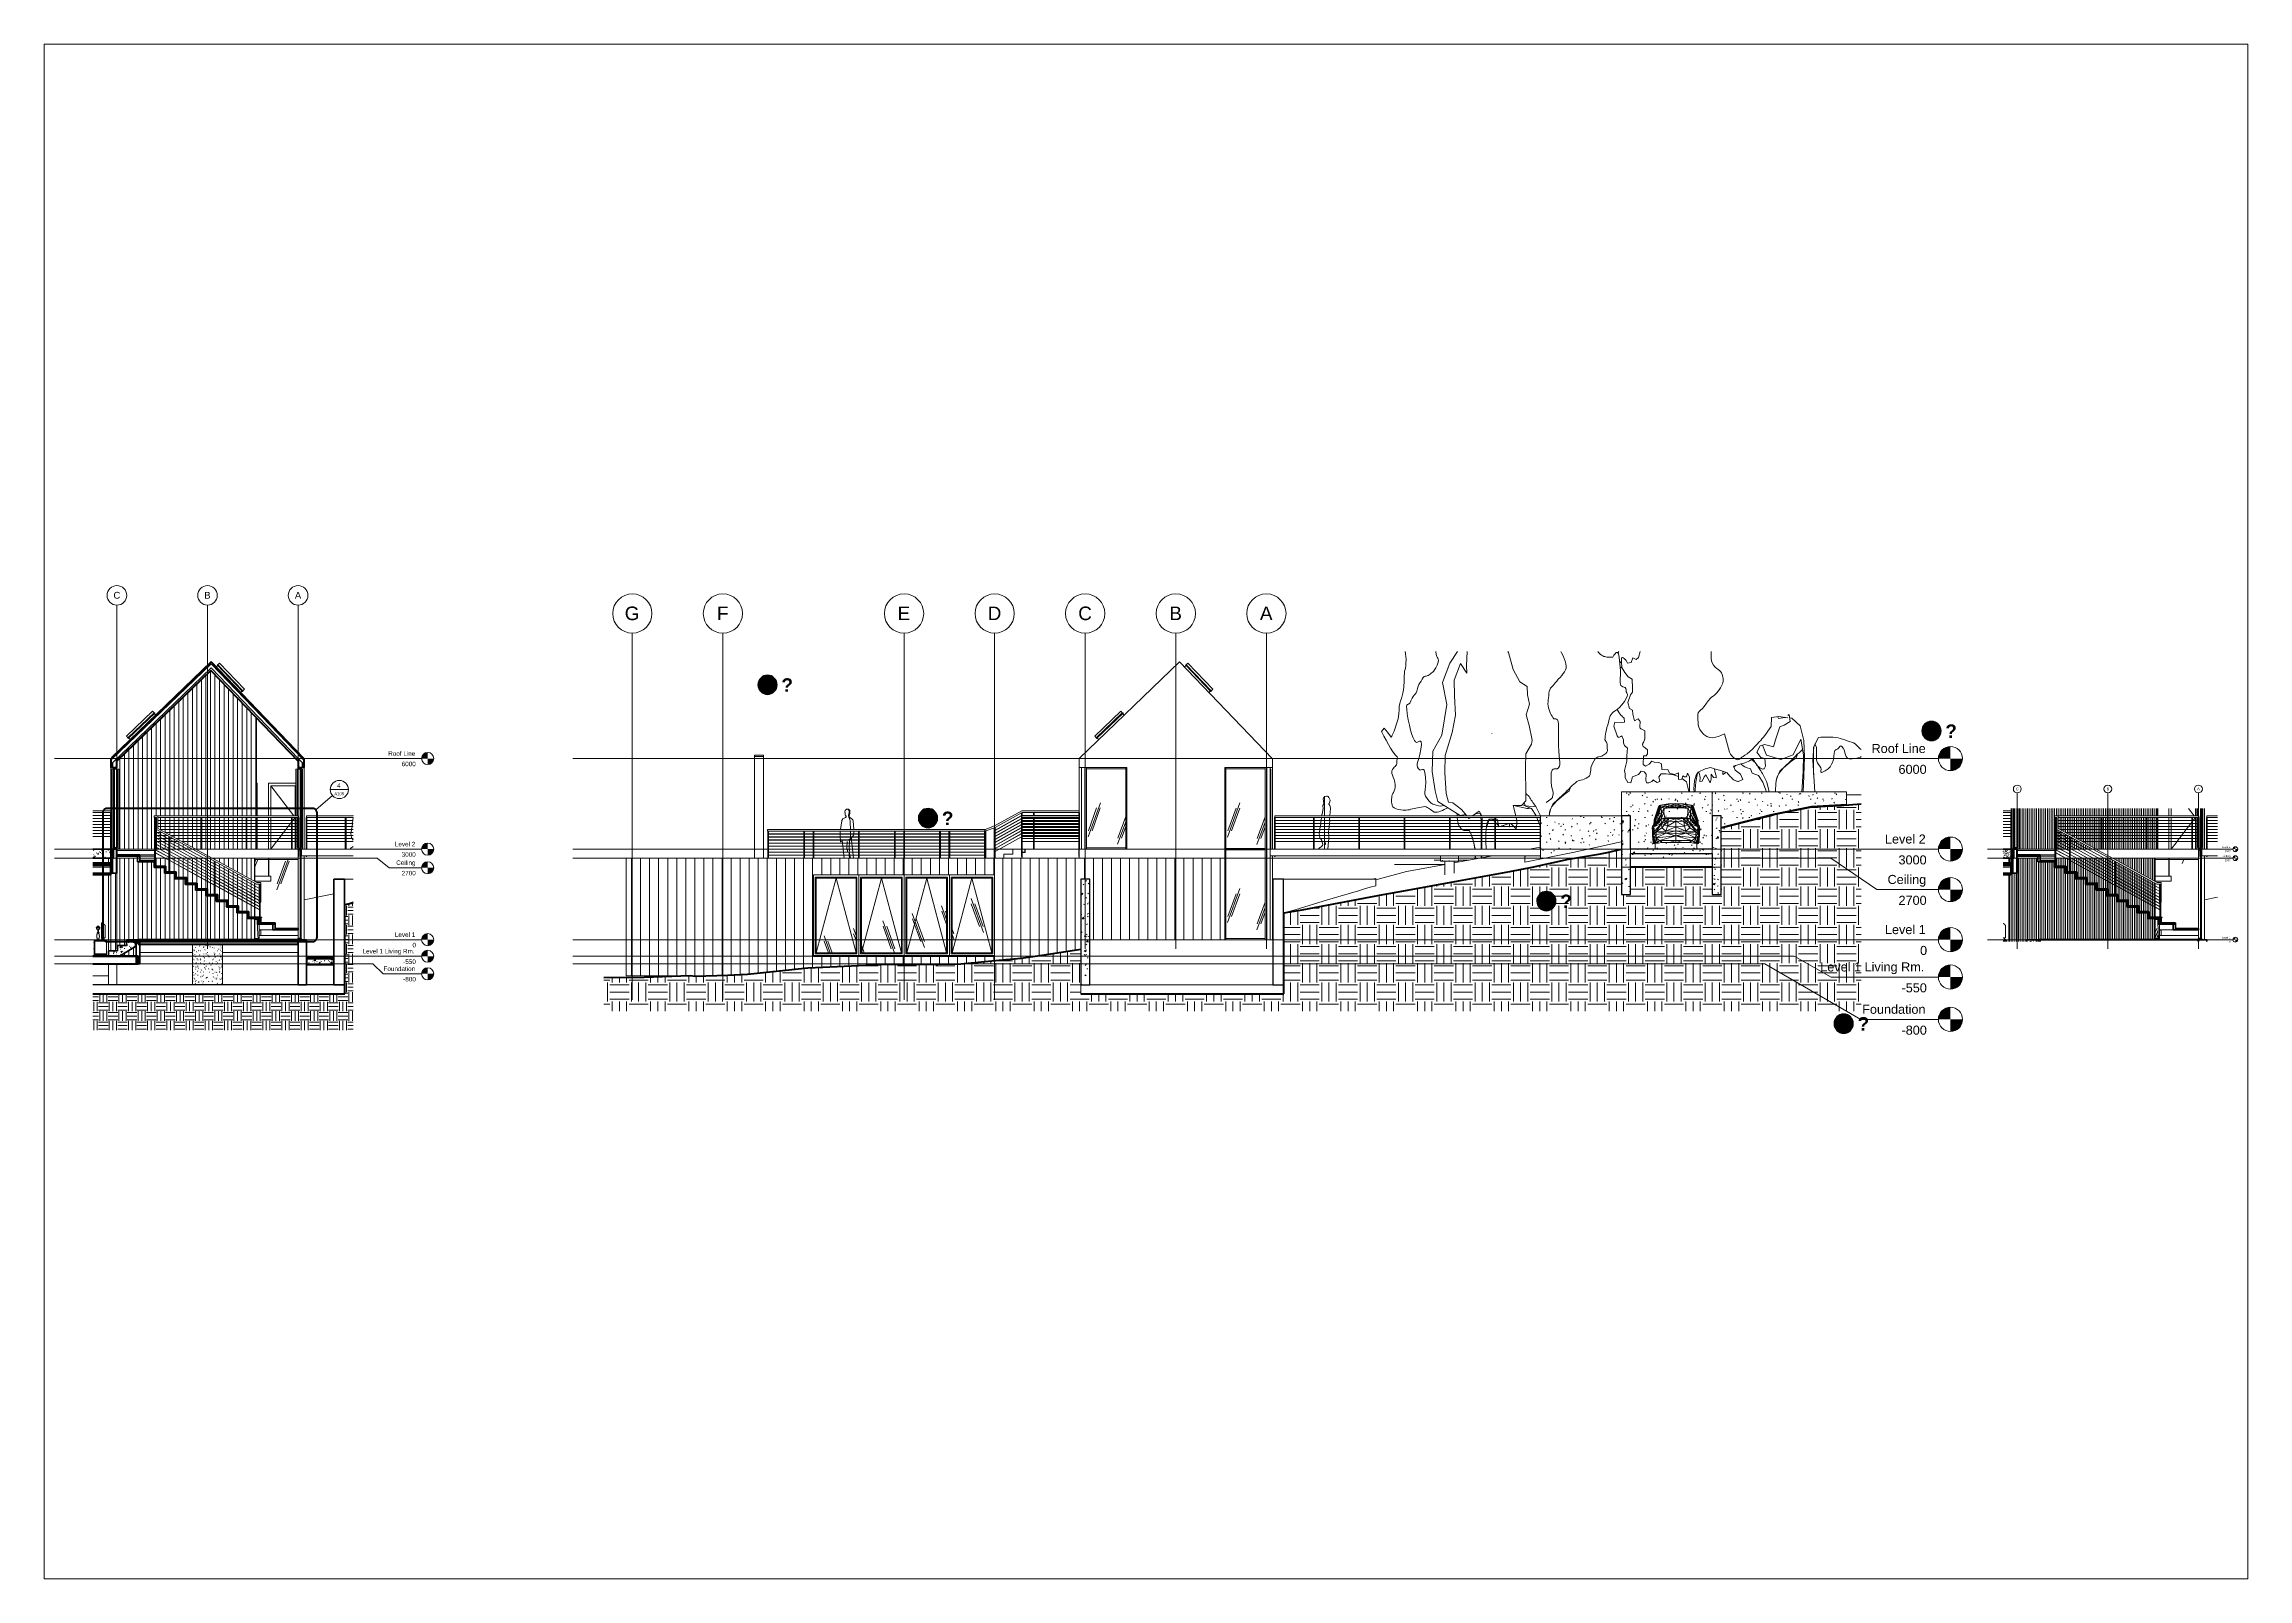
# Paper-space layout 'Layout2' of a CAD drawing. Header units: millimetres. Extents: x 29 to 259, y 20 to 180.
# The model-space entities are those that its viewports show. They can reach past a viewport. Long polylines and large blocks are cut down to what shows.
import ezdxf

# ---------------------------------------------------------------- set-up
doc = ezdxf.new("R2010")
doc.units = ezdxf.units.MM
for name, pattern in [('Dash', [6.35, 3.175, -3.175]), ('Dash - Tight', [4.5, 3, -1.5]), ('Grid Line', [22.225, 12.7, -3.175, 3.175, -3.175]), ('Hidden', [7.14375, 4.7625, -2.38125])]:
    doc.linetypes.add(name, pattern=pattern)
for name, color, linetype, lineweight in [('A-ANNO-NOTE', 131, 'Continuous', 9), ('A-ANNO-SYMB', 150, 'Continuous', 9), ('A-CLNG', 13, 'Continuous', 18), ('A-DETL-GENF', 92, 'Continuous', 18), ('A-DOOR', 31, 'Continuous', 18), ('A-DOOR-FRAM', 31, 'Continuous', 18), ('A-FLOR', 192, 'Continuous', 18), ('A-FLOR-HRAL', 11, 'Continuous', 18), ('A-FLOR-LEVL', 51, 'Continuous', 9), ('A-FLOR-MCUT', 51, 'Continuous', 18), ('A-FLOR-PATT', 8, 'Continuous', 50), ('A-GENM', 13, 'Continuous', 9), ('A-GLAZ', 151, 'Continuous', 18), ('A-GLAZ-CURT', 52, 'Continuous', 18), ('A-GLAZ-CWMG', 51, 'Continuous', 18), ('A-ROOF', 132, 'Continuous', 18), ('A-ROOF-PATT', 132, 'Continuous', 50), ('A-WALL', 113, 'Continuous', 18), ('A-WALL-PATT', 111, 'Continuous', 18), ('C-BLDG-PADS', 91, 'Continuous', 18), ('C-TOPO', 7, 'Continuous', 18), ('E-LITE-EQPM', 33, 'Continuous', 18), ('I-FURN', 30, 'Continuous', 18), ('I-WALL', 2, 'Continuous', 18), ('L-PLNT', 71, 'Continuous', 9), ('L-SITE-WALL', 31, 'Continuous', 9), ('Q-SPCQ', 91, 'Continuous', 18), ('S-COLS', 52, 'Continuous', 18), ('S-FNDN', 32, 'Continuous', 9), ('S-GRID', 1, 'Continuous', 9), ('S-GRID-IDEN', 1, 'Continuous', 9), ('S-STRS', 31, 'Continuous', 18)]:
    doc.layers.add(name, color=color, linetype=linetype, lineweight=lineweight)
doc.styles.add('Arial', font='arial.ttf', dxfattribs={"height": 150})
doc.styles.add('Arial_1', font='arial.ttf', dxfattribs={"height": 225})
doc.styles.add('Arial_2', font='arial.ttf', dxfattribs={"height": 100})
doc.styles.add('Arial_3', font='arial.ttf', dxfattribs={"height": 300})
doc.styles.add('Arial_4', font='arial.ttf', dxfattribs={"height": 450})
doc.styles.add('Arial_5', font='arial.ttf', dxfattribs={"height": 60})
doc.styles.add('Arial_6', font='arial.ttf', dxfattribs={"height": 90})
doc.styles.add('Arial_B', font='arialbd.ttf', dxfattribs={"height": 446.484375})
pattern_1 = [(90, (-7304.1, 3699.34), (-150, 9e-15), [])]
pattern_2 = [(0, (-7304.1, 3699.34), (406.4, 101.6), [16.764, -288.036, 16.764, -288.036, -1625.6]), (0, (-7304.1, 3699.34), (406.4, 101.6), [-609.6, 16.764, -592.836, 16.764, -288.036, -711.2]), (0, (-7304.1, 3699.34), (406.4, 101.6), [-1524, 16.764, -186.436, 16.764, -491.236]), (120, (-7151.7, 3750.14), (-291.1882, 301.1527), [16.764, -288.036, 16.764, -288.036, -1625.6]), (120, (-7151.7, 3750.14), (-291.1882, 301.1527), [-609.6, 16.764, -592.836, 16.764, -288.036, -711.2]), (120, (-7151.7, 3750.14), (-291.1882, 301.1527), [-1524, 16.764, -186.436, 16.764, -491.236]), (240, (-7100.9, 3953.34), (-115.2118, -402.7527), [16.764, -288.036, 16.764, -1913.636]), (240, (-7100.9, 3953.34), (-115.2118, -402.7527), [-321.564, -288.036, 16.764, -592.836, -1016]), (240, (-7100.9, 3953.34), (-115.2118, -402.7527), [-1219.2, 16.764, -288.036, 16.764, -694.436]), (240, (-7100.9, 3953.34), (-115.2118, -402.7527), [-1540.764, -186.436, 16.764, -491.236])]
pattern_3 = [(0, (-7304.1, 3699.34), (317.5, 317.5), [317.5, -317.5]), (0, (-7304.1, 3818.4), (317.5, 317.5), [317.5, -317.5]), (0, (-7304.1, 3937.46), (317.5, 317.5), [317.5, -317.5]), (90, (-7264.42, 3977.15), (-317.5, 317.5), [317.5, -317.5]), (90, (-7145.35, 3977.15), (-317.5, 317.5), [317.5, -317.5]), (90, (-7026.3, 3977.15), (-317.5, 317.5), [317.5, -317.5])]
pattern_4 = [(45, (-7304.1, 3699.34), (-53.033, 53.033), [])]
pattern_5 = [(50, (-7304.1, 3699.34), (364.368, -31.878), [38.1, -419.1]), (355, (-7304.1, 3699.34), (-70.486, 382.113), [30.48, -335.28]), (100.451, (-7273.74, 3696.68), (293.885, 350.233), [32.38, -356.18]), (46.184, (-7304.1, 3800.94), (542.158, -84.086), [57.15, -628.65]), (96.636, (-7258.9, 3793.93), (474.805, 494.855), [48.57, -534.27]), (351.184, (-7304.1, 3800.94), (474.81, 494.85), [45.72, -502.92]), (21, (-7253.3, 3775.54), (303.2285, -204.5305), [38.1, -419.1]), (326, (-7253.3, 3775.54), (123.604, 368.376), [30.48, -335.28]), (71.451, (-7228.03, 3758.5), (426.834, 163.843), [32.38, -356.18]), (37.5, (-7304.1, 3699.34), (6.1766, 169.1102), [16.764, -314.452, 16.764, -323.596, -336.55]), (37.5, (-7304.1, 3699.34), (6.1766, 169.1102), [-671.576, 16.764, -319.786]), (7.5, (-7304.1, 3699.34), (133.639, 200.3615), [16.764, -177.292, 16.764, -306.832, -128.27]), (7.5, (-7304.1, 3699.34), (133.639, 200.3615), [-517.652, 16.764, -111.506]), (327.5, (-7417.39, 3699.34), (271.1818, -11.4584), [16.764, -110.236, 16.764, -379.476, -525.78]), (327.5, (-7417.39, 3699.34), (271.1818, -11.4584), [-523.24, 16.764, -509.016]), (317.5, (-7468.19, 3699.34), (296.2585, 50.853), [16.764, -148.336, 16.764, -246.38, -373.38]), (317.5, (-7468.19, 3699.34), (296.2585, 50.853), [-428.244, 16.764, -356.616])]
pattern_6 = [(70, (2106.9, 1850), (-973.9, 248.05), [800, -2500]), (70, (2098.9, 1650), (-973.9, 248.05), [1200, -2100]), (70, (2228.9, 1850), (-973.9, 248.05), [800, -2500])]
pattern_7 = [(0, (31539.26, 1200), (635, 635), [635, -635]), (0, (31539.26, 1438.1), (635, 635), [635, -635]), (0, (31539.26, 1676.25), (635, 635), [635, -635]), (90, (31618.63, 1755.6), (-635, 635), [635, -635]), (90, (31856.76, 1755.6), (-635, 635), [635, -635]), (90, (32094.9, 1755.6), (-635, 635), [635, -635])]
pattern_8 = [(50, (31539.26, 1200), (728.737, -63.756), [76.2, -838.2]), (355, (31539.26, 1200), (-140.972, 764.228), [60.96, -670.56]), (100.451, (31600, 1194.7), (587.77, 700.467), [64.76, -712.36]), (46.184, (31539.3, 1403.2), (1084.316, -168.17), [114.3, -1257.3]), (96.636, (31629.6, 1389.2), (949.61, 989.71), [97.14, -1068.54]), (351.184, (31539.3, 1403.2), (949.62, 989.7), [91.44, -1005.84]), (21, (31640.86, 1352.4), (606.458, -409.06), [76.2, -838.2]), (326, (31640.86, 1352.4), (247.208, 736.753), [60.96, -670.56]), (71.451, (31691.4, 1318.3), (853.668, 327.685), [64.76, -712.36]), (37.5, (31539.26, 1200), (12.3547, 338.22), [33.528, -628.904, 33.528, -647.192, -673.1]), (37.5, (31539.26, 1200), (12.3547, 338.22), [-1343.152, 33.528, -639.572]), (7.5, (31539.26, 1200), (267.279, 400.722), [33.528, -354.584, 33.528, -613.664, -256.54]), (7.5, (31539.26, 1200), (267.279, 400.722), [-1035.304, 33.528, -223.012]), (327.5, (31312.7, 1200), (542.3633, -22.9153), [33.528, -220.472, 33.528, -758.952, -1051.56]), (327.5, (31312.7, 1200), (542.3633, -22.9153), [-1046.48, 33.528, -1018.032]), (317.5, (31211.1, 1200), (592.517, 101.707), [33.528, -296.672, 33.528, -492.76, -746.76]), (317.5, (31211.1, 1200), (592.517, 101.707), [-856.488, 33.528, -713.232])]
pattern_9 = [(0, (31539.26, 1200), (812.8, 203.2), [33.528, -576.072, 33.528, -576.072, -3251.2]), (0, (31539.26, 1200), (812.8, 203.2), [-1219.2, 33.528, -1185.672, 33.528, -576.072, -1422.4]), (0, (31539.26, 1200), (812.8, 203.2), [-3048, 33.528, -372.872, 33.528, -982.472]), (120, (31844.06, 1301.6), (-582.3764, 602.3054), [33.528, -576.072, 33.528, -576.072, -3251.2]), (120, (31844.06, 1301.6), (-582.3764, 602.3054), [-1219.2, 33.528, -1185.672, 33.528, -576.072, -1422.4]), (120, (31844.06, 1301.6), (-582.3764, 602.3054), [-3048, 33.528, -372.872, 33.528, -982.472]), (240, (31945.66, 1708), (-230.4236, -805.5054), [33.528, -576.072, 33.528, -576.072, -3251.2]), (240, (31945.66, 1708), (-230.4236, -805.5054), [-1219.2, 33.528, -1185.672, 33.528, -576.072, -1422.4]), (240, (31945.66, 1708), (-230.4236, -805.5054), [-3048, 33.528, -372.872, 33.528, -982.472])]
pattern_10 = [(90, (55636.12, 3699.34), (-60, 4e-15), [])]
pattern_11 = [(45, (55636.117, 3699.34), (-21.2132, 21.2132), [])]
pattern_12 = [(0, (55636.117, 3699.34), (162.56, 40.64), [6.706, -115.214, 6.706, -115.214, -650.24]), (0, (55636.117, 3699.34), (162.56, 40.64), [-243.84, 6.706, -237.134, 6.706, -115.214, -284.48]), (0, (55636.117, 3699.34), (162.56, 40.64), [-609.6, 6.706, -74.574, 6.706, -196.494]), (120, (55697.077, 3719.66), (-116.47527, 120.4611), [6.706, -115.214, 6.706, -765.454]), (120, (55697.077, 3719.66), (-116.47527, 120.4611), [-128.626, -115.214, 6.706, -237.134, -406.4]), (120, (55697.077, 3719.66), (-116.47527, 120.4611), [-487.68, 6.706, -115.214, 6.706, -277.774]), (120, (55697.077, 3719.66), (-116.47527, 120.4611), [-616.306, -74.574, 6.706, -196.494]), (240, (55717.397, 3800.94), (-46.08473, -161.1011), [6.706, -115.214, 6.706, -765.454]), (240, (55717.397, 3800.94), (-46.08473, -161.1011), [-128.626, -115.214, 6.706, -237.134, -406.4]), (240, (55717.397, 3800.94), (-46.08473, -161.1011), [-487.68, 6.706, -115.214, 6.706, -277.774]), (240, (55717.397, 3800.94), (-46.08473, -161.1011), [-616.306, -74.574, 6.706, -196.494])]
pattern_13 = [(50, (55636.12, 3699.34), (145.7474, -12.7507), [15.24, -167.64]), (355, (55636.12, 3699.34), (-28.194, 152.846), [12.192, -134.112]), (100.451, (55648.26, 3698.28), (117.554, 140.0937), [12.952, -142.472]), (46.184, (55636.12, 3739.98), (216.8635, -33.634), [22.86, -251.46]), (96.636, (55654.19, 3737.18), (189.922, 197.942), [19.428, -213.708]), (351.184, (55636.12, 3739.98), (189.9245, 197.94), [18.288, -201.168]), (21, (55656.44, 3729.82), (121.2919, -81.8118), [15.24, -167.64]), (326, (55656.44, 3729.82), (49.4422, 147.3507), [12.192, -134.112]), (71.451, (55666.54, 3723), (170.7338, 65.5375), [12.952, -142.472]), (37.5, (55636.117, 3699.34), (2.47086, 67.64346), [6.706, -125.781, 6.706, -129.438, -134.62]), (37.5, (55636.117, 3699.34), (2.47086, 67.64346), [-268.63, 6.706, -127.914]), (7.5, (55636.12, 3699.34), (53.4554, 80.144), [6.706, -70.917, 6.706, -122.733, -51.308]), (7.5, (55636.12, 3699.34), (53.4554, 80.144), [-207.061, 6.706, -44.602]), (327.5, (55590.803, 3699.34), (108.47233, -4.58285), [6.706, -44.094, 6.706, -151.79, -210.312]), (327.5, (55590.803, 3699.34), (108.47233, -4.58285), [-209.296, 6.706, -203.606]), (317.5, (55570.48, 3699.34), (118.5031, 20.3417), [6.706, -59.334, 6.706, -98.552, -149.352]), (317.5, (55570.48, 3699.34), (118.5031, 20.3417), [-171.298, 6.706, -142.646])]

psp = doc.layouts.new('Layout2')

msp = doc.modelspace()

# ---------------------------------------------------------------- texts
at = {"layer": 'A-ANNO-SYMB', "attachment_point": 1}
for s, insert, char_height, width, style in [('4', (4089, 5178), 150, 144.3, 'Arial'), ('A105', (3999, 4886), 100, 404.85, 'Arial_2')]:
    msp.add_mtext(s, dxfattribs=dict(at, insert=insert, char_height=char_height, width=width, style=style))
at = {"layer": 'A-FLOR-LEVL', "attachment_point": 1}
for s, insert, char_height, width, style in [('Roof Line', (5783, 6242), 150, 1106.33, 'Arial'), ('6000', (6229, 5896), 150, 577.21, 'Arial'), ('Roof Line', (54912, 6484), 300, 2212.66, 'Arial_3'), ('6000', (55804, 5793), 300, 1154.43, 'Arial_3'), ('Level 2', (6004, 3242), 150, 837.76, 'Arial'), ('Level 2', (55355, 3484), 300, 1675.53, 'Arial_3'), ('Level 2', (66524, 3097), 60, 335.11, 'Arial_5'), ('3000', (66614, 2959), 60, 230.89, 'Arial_5'), ('Ceiling', (6047, 2625), 150, 785.65, 'Arial'), ('3000', (6229, 2896), 150, 577.21, 'Arial'), ('2700', (6229, 2279), 150, 577.21, 'Arial'), ('3000', (55804, 2793), 300, 1154.43, 'Arial_3'), ('Ceiling', (66541, 2797), 60, 314.26, 'Arial_5'), ('2700', (66614, 2659), 60, 230.89, 'Arial_5'), ('Ceiling', (55441, 2145), 300, 1571.31, 'Arial_3'), ('2700', (55804, 1453), 300, 1154.43, 'Arial_3'), ('Level 1', (6004, 242), 150, 837.76, 'Arial'), ('Level 1', (55355, 484), 300, 1675.53, 'Arial_3'), ('Level 1', (66524, 97), 60, 335.11, 'Arial_5'), ('Level 1 Living Rm.', (4933, -308), 150, 2136.5, 'Arial'), ('-550', (6279, -654), 150, 517.09, 'Arial'), ('0', (6586, -104), 150, 144.3, 'Arial'), ('0', (56519, -207), 300, 288.61, 'Arial_3'), ('0', (66757, -41), 60, 57.72, 'Arial_5'), ('Foundation', (5627, -888), 150, 1294.73, 'Arial'), ('-800', (6279, -1234), 150, 517.09, 'Arial'), ('Level 1 Living Rm.', (53212, -753), 300, 4272.99, 'Arial_3'), ('-550', (55904, -1445), 300, 1034.18, 'Arial_3'), ('Foundation', (54601, -2156), 300, 2589.45, 'Arial_3'), ('-800', (55904, -2847), 300, 1034.18, 'Arial_3')]:
    msp.add_mtext(s, dxfattribs=dict(at, insert=insert, char_height=char_height, width=width, style=style))
at = {"layer": 'S-GRID-IDEN', "attachment_point": 1}
for s, insert, char_height, width, style in [('C', (-3317, 11522), 225, 276.58, 'Arial_1'), ('B', (-309, 11522), 225, 256.54, 'Arial_1'), ('A', (2691, 11522), 225, 256.54, 'Arial_1'), ('G', (13616, 11036), 450, 601.27, 'Arial_4'), ('F', (16669, 11036), 450, 473, 'Arial_4'), ('E', (22653, 11036), 450, 513.08, 'Arial_4'), ('D', (25636, 11036), 450, 553.16, 'Arial_4'), ('C', (28636, 11036), 450, 553.16, 'Arial_4'), ('B', (31653, 11036), 450, 513.08, 'Arial_4'), ('A', (34653, 11036), 450, 513.08, 'Arial_4'), ('C', (59692, 5039), 90, 110.63, 'Arial_6'), ('B', (62696, 5039), 90, 102.62, 'Arial_6'), ('A', (65696, 5039), 90, 102.62, 'Arial_6')]:
    msp.add_mtext(s, dxfattribs=dict(at, insert=insert, char_height=char_height, width=width, style=style))

# ---------------------------------------------------------------- blocks, each defined once
blk = doc.blocks.new('FP_1-Stair Section')
at = {"layer": 'S-COLS'}
for p, q in [((-702, -150), (-702, -1500)), ((-702, -161), (-701, -161)), ((-702, -555), (-702, -569)), ((-701, -613), (-701, -599)), ((-697, -474), (-698, -460)), ((-690, -335), (-692, -321)), ((-687, -152), (-689, -167)), ((-686, -466), (-682, -466)), ((-680, -518), (-683, -532)), ((-672, -650), (-675, -636)), ((-651, -161), (-644, -161)), ((-651, -365), (-644, -365)), ((-651, -669), (-644, -669)), ((-641, -342), (-645, -356)), ((-641, -373), (-645, -358)), ((-622, -481), (-626, -495)), ((-598, -263), (-587, -263)), ((-598, -568), (-587, -568)), ((-568, -183), (-574, -169)), ((-559, -410), (-565, -395)), ((-549, -637), (-555, -622)), ((-528, -669), (-515, -669)), ((-491, -355), (-498, -370)), ((-461, -220), (-468, -206)), ((-460, -494), (-467, -509)), ((-445, -365), (-430, -365)), ((-437, -674), (-445, -659)), ((-428, -633), (-435, -648)), ((-351, -263), (-335, -263)), ((-351, -568), (-335, -568)), ((-320, -484), (-329, -470)), ((-320, -230), (-328, -245)), ((-307, -711), (-315, -696)), ((-297, -596), (-305, -610)), ((-284, -345), (-292, -331)), ((-247, -207), (-255, -192)), ((-252, -161), (-235, -161)), ((-252, -466), (-235, -466)), ((-202, -430), (-204, -434)), ((-702, -771), (-701, -771)), ((-701, -921), (-702, -935)), ((-702, -974), (-701, -974)), ((-702, -1147), (-702, -1162)), ((-701, -1205), (-702, -1191)), ((-702, -1279), (-701, -1279)), ((-700, -840), (-700, -825)), ((-699, -1286), (-700, -1301)), ((-698, -1067), (-699, -1052)), ((-686, -1381), (-688, -1367)), ((-684, -745), (-686, -759)), ((-686, -873), (-682, -873)), ((-686, -1177), (-682, -1177)), ((-673, -883), (-676, -898)), ((-662, -1104), (-665, -1089)), ((-651, -1279), (-644, -1279)), ((-643, -1161), (-647, -1175)), ((-624, -1300), (-628, -1314)), ((-603, -1438), (-608, -1453)), ((-599, -914), (-604, -900)), ((-598, -974), (-587, -974)), ((-598, -1381), (-587, -1381)), ((-590, -1141), (-596, -1126)), ((-582, -1368), (-587, -1353)), ((-577, -758), (-582, -773)), ((-575, -775), (-581, -761)), ((-551, -897), (-557, -911)), ((-524, -1036), (-530, -1050)), ((-528, -873), (-515, -873)), ((-528, -1177), (-515, -1177)), ((-505, -1401), (-512, -1416)), ((-500, -951), (-507, -937)), ((-478, -1405), (-485, -1390)), ((-445, -771), (-430, -771)), ((-445, -1076), (-430, -1076)), ((-419, -1225), (-426, -1240)), ((-406, -999), (-414, -1013)), ((-385, -1364), (-392, -1379)), ((-366, -1215), (-374, -1201)), ((-353, -1442), (-361, -1428)), ((-351, -1177), (-335, -1177)), ((-351, -1381), (-335, -1381)), ((-330, -1077), (-338, -1062)), ((-310, -823), (-318, -837)), ((-294, -938), (-302, -923)), ((-273, -961), (-282, -976)), ((-252, -873), (-235, -873)), ((-252, -1279), (-235, -1279)), ((-230, -1253), (-238, -1238)), ((-202, -1243), (-208, -1253)), ((-651, -1482), (-644, -1482)), ((-607, -1500), (-610, -1492)), ((-445, -1482), (-430, -1482))]:
    blk.add_line(p, q, dxfattribs=at)
blk = doc.blocks.new('FP_2-Stair Section')
at = {"layer": 'S-COLS'}
for p, q in [((-196, -420), (-202, -430)), ((-183, -521), (-191, -507)), ((-182, -193), (-190, -208)), ((-158, -559), (-167, -573)), ((-150, -568), (-134, -568)), ((-109, -244), (-117, -229)), ((-46, -156), (-54, -170)), ((-51, -263), (-35, -263)), ((-51, -669), (-35, -669)), ((1, -647), (-7, -632)), ((22, -281), (15, -267)), ((23, -433), (16, -448)), ((35, -508), (27, -493)), ((42, -161), (57, -161)), ((42, -466), (57, -466)), ((56, -572), (49, -587)), ((87, -711), (80, -726)), ((126, -365), (138, -365)), ((146, -545), (140, -530)), ((147, -169), (141, -184)), ((173, -308), (167, -323)), ((188, -674), (183, -688)), ((195, -466), (205, -466)), ((195, -669), (205, -669)), ((225, -355), (220, -341)), ((232, -582), (227, -568)), ((243, -217), (239, -202)), ((243, -498), (239, -512)), ((249, -271), (246, -286)), ((249, -161), (256, -161)), ((249, -568), (256, -568)), ((259, -637), (256, -651)), ((280, -393), (278, -378)), ((284, -365), (287, -365)), ((292, -234), (290, -248)), ((298, -1500), (298, -150)), ((298, -263), (299, -263)), ((298, -669), (299, -669)), ((299, -511), (299, -526)), ((-199, -1239), (-202, -1243)), ((-162, -1378), (-170, -1392)), ((-155, -975), (-164, -960)), ((-150, -771), (-134, -771)), ((-150, -1076), (-134, -1076)), ((-85, -836), (-93, -851)), ((-49, -975), (-57, -989)), ((-51, -974), (-35, -974)), ((-43, -1378), (-51, -1363)), ((-51, -1381), (-35, -1381)), ((-33, -785), (-41, -771)), ((-21, -1012), (-29, -998)), ((-14, -1114), (-22, -1128)), ((-8, -1239), (-16, -1224)), ((42, -1076), (57, -1076)), ((42, -1279), (57, -1279)), ((89, -823), (82, -808)), ((95, -1303), (88, -1318)), ((106, -1077), (99, -1091)), ((111, -1276), (104, -1262)), ((124, -1442), (118, -1457)), ((126, -771), (138, -771)), ((126, -1177), (138, -1177)), ((179, -901), (174, -915)), ((198, -1087), (193, -1072)), ((195, -974), (205, -974)), ((202, -1039), (197, -1054)), ((206, -1313), (201, -1299)), ((219, -948), (215, -933)), ((238, -809), (234, -794)), ((242, -1317), (238, -1331)), ((249, -873), (256, -873)), ((249, -1279), (256, -1279)), ((258, -1456), (254, -1470)), ((265, -1124), (262, -1109)), ((283, -914), (281, -929)), ((284, -974), (287, -974)), ((284, -1177), (287, -1177)), ((287, -846), (285, -832)), ((291, -1053), (290, -1068)), ((296, -1192), (295, -1206)), ((298, -1388), (297, -1373)), ((298, -1076), (299, -1076)), ((298, -1381), (299, -1381)), ((8, -1479), (0, -1494)), ((126, -1482), (138, -1482)), ((284, -1482), (287, -1482))]:
    blk.add_line(p, q, dxfattribs=at)
blk = doc.blocks.new('M_Concrete-Round-Column with Drop Caps - M_1000-469411-Stair Section')
at = {"layer": 'S-COLS'}
for name in ['FP_1-Stair Section', 'FP_2-Stair Section']:
    blk.add_blockref(name, (0, 0), dxfattribs=at)
blk = doc.blocks.new('Single-Flush - 800 x 2100-490150-Stair Section')
at = {"layer": 'A-DOOR-FRAM'}
for p, q in [((1358, 2180), (1369, 2180)), ((1369, 2180), (1369, 1926)), ((1369, 1869), (1369, 1778)), ((1369, 1774), (1369, 1678)), ((1369, 1674), (1369, 1578)), ((1369, 1574), (1369, 1478)), ((1369, 1474), (1369, 1378)), ((1369, 1374), (1369, 1278)), ((1369, 1274), (1369, 1178)), ((1369, 1174), (1369, 1078)), ((1369, 1074), (1369, 750)), ((1369, 700), (1369, 0))]:
    blk.add_line(p, q, dxfattribs=at)
blk = doc.blocks.new('Entrance door - Entrance door-978910-Stair Section')
at = {"layer": 'A-DOOR'}
for p, q in [((2723, 5650), (2723, 4100)), ((2798, 5650), (2723, 5650)), ((2763, 4100), (2763, 5610)), ((2763, 5610), (2798, 5610)), ((2948, 5650), (2898, 5650)), ((2898, 5610), (2908, 5610)), ((2908, 5610), (2908, 3050)), ((2948, 3010), (2948, 5650)), ((2723, 4050), (2723, 3952)), ((2723, 3948), (2723, 3852)), ((2723, 3848), (2723, 3752)), ((2723, 3748), (2723, 3652)), ((2763, 3952), (2763, 4050)), ((2763, 3852), (2763, 3948)), ((2763, 3752), (2763, 3848)), ((2763, 3652), (2763, 3748)), ((2723, 3648), (2723, 3552)), ((2723, 3548), (2723, 3452)), ((2723, 3448), (2723, 3352)), ((2723, 3348), (2723, 3252)), ((2723, 3248), (2723, 3010)), ((2723, 3010), (2798, 3010)), ((2763, 3552), (2763, 3648)), ((2763, 3452), (2763, 3548)), ((2763, 3352), (2763, 3448)), ((2763, 3252), (2763, 3348)), ((2763, 3050), (2763, 3248)), ((2798, 3050), (2763, 3050)), ((2908, 3050), (2898, 3050)), ((2898, 3010), (2948, 3010))]:
    blk.add_line(p, q, dxfattribs=at)
blk = doc.blocks.new('Rectangular Mullion - 64 x 128 rectangular-462990-Stair Section')
at = {"layer": 'A-GLAZ-CWMG', "lineweight": 35}
for p, q in [((2798, 5700), (2798, 5660)), ((2898, 5700), (2798, 5700)), ((2798, 5660), (2898, 5660)), ((2898, 5660), (2898, 5700))]:
    blk.add_line(p, q, dxfattribs=at)
blk = doc.blocks.new('System Panel - Glazed-1073509-Stair Section')
at = {"layer": 'A-GLAZ-CURT', "lineweight": 25}
for p, q in [((2867, 2980), (2867, 40)), ((2893, 2980), (2867, 2980)), ((2893, 40), (2893, 2980)), ((2867, 40), (2893, 40))]:
    blk.add_line(p, q, dxfattribs=at)
blk = doc.blocks.new('System Panel - Glazed-1073510-Stair Section')
at = {"layer": 'A-GLAZ-CURT', "lineweight": 25}
for p, q in [((2867, 5660), (2867, 3020)), ((2893, 5660), (2867, 5660)), ((2893, 3020), (2893, 5660)), ((2867, 3020), (2893, 3020))]:
    blk.add_line(p, q, dxfattribs=at)
blk = doc.blocks.new('Rectangular Mullion - 64 x 128 rectangular-462991-Stair Section')
at = {"layer": 'A-GLAZ-CWMG', "lineweight": 35}
for p, q in [((2798, 40), (2798, 0)), ((2898, 40), (2798, 40)), ((2798, 0), (2898, 0)), ((2898, 0), (2898, 40))]:
    blk.add_line(p, q, dxfattribs=at)
blk = doc.blocks.new('Rectangular Mullion - 64 x 128 rectangular-1073508-Stair Section')
at = {"layer": 'A-GLAZ-CWMG', "lineweight": 35}
for p, q in [((2798, 3020), (2798, 2980)), ((2898, 3020), (2798, 3020)), ((2798, 2980), (2898, 2980)), ((2898, 2980), (2898, 3020))]:
    blk.add_line(p, q, dxfattribs=at)
blk = doc.blocks.new('Rectangular Mullion - 64 x 128 rectangular-462995-Stair Section')
at = {"layer": 'A-GLAZ-CWMG'}
for p, q in [((2898, 2980), (2898, 40)), ((2798, 375), (2798, 2700))]:
    blk.add_line(p, q, dxfattribs=at)
blk = doc.blocks.new('Rectangular Mullion - 64 x 128 rectangular-527056-Stair Section')
at = {"layer": 'A-GLAZ-CWMG'}
for p, q in [((2798, 4100), (2798, 5660)), ((2898, 5660), (2898, 3020)), ((2798, 3952), (2798, 4050)), ((2798, 3852), (2798, 3948)), ((2798, 3752), (2798, 3848)), ((2798, 3652), (2798, 3748)), ((2798, 3552), (2798, 3648)), ((2798, 3452), (2798, 3548)), ((2798, 3352), (2798, 3448)), ((2798, 3252), (2798, 3348)), ((2798, 3020), (2798, 3248))]:
    blk.add_line(p, q, dxfattribs=at)
blk = doc.blocks.new('Single-Flush - 800 x 2100-235155-Stair Section')
at = {"layer": 'A-DOOR-FRAM'}
for p, q in [((1418, 5180), (1448, 5180)), ((1448, 5180), (1448, 4100)), ((1448, 4050), (1448, 3951)), ((1448, 3949), (1448, 3851)), ((1448, 3849), (1448, 3751)), ((1448, 3749), (1448, 3651)), ((1448, 3649), (1448, 3551)), ((1448, 3549), (1448, 3451)), ((1448, 3449), (1448, 3351)), ((1448, 3349), (1448, 3251)), ((1448, 3249), (1448, 3000))]:
    blk.add_line(p, q, dxfattribs=at)
blk = doc.blocks.new('Single-Flush - 800 x 2100-431054-Stair Section')
at = {"layer": 'A-DOOR', "linetype": 'Dash - Tight'}
for p, q in [((1898, 5100), (2660, 4100)), ((2395, 3652), (2469, 3748)), ((2471, 3752), (2545, 3848)), ((2547, 3852), (2580, 3894)), ((2605, 3927), (2621, 3948)), ((2623, 3952), (2698, 4050)), ((1898, 3000), (2088, 3248)), ((2090, 3252), (2164, 3348)), ((2166, 3352), (2240, 3448)), ((2242, 3452), (2316, 3548)), ((2319, 3552), (2392, 3648))]:
    blk.add_line(p, q, dxfattribs=at)
at = {"layer": 'A-DOOR-FRAM'}
for p, q in [((2723, 5180), (1818, 5180)), ((1818, 5180), (1818, 4100)), ((2778, 5180), (2763, 5180)), ((2778, 4100), (2778, 5180)), ((1898, 4100), (1898, 5100)), ((1898, 5100), (2698, 5100)), ((2698, 5100), (2698, 4100)), ((1818, 4050), (1818, 3952)), ((1818, 3948), (1818, 3852)), ((1818, 3848), (1818, 3752)), ((1818, 3748), (1818, 3652)), ((1898, 3952), (1898, 4050)), ((1898, 3852), (1898, 3948)), ((1898, 3752), (1898, 3848)), ((1898, 3652), (1898, 3748)), ((2698, 4050), (2698, 3952)), ((2698, 3948), (2698, 3852)), ((2698, 3848), (2698, 3752)), ((2698, 3748), (2698, 3652)), ((2778, 3952), (2778, 4050)), ((2778, 3852), (2778, 3948)), ((2778, 3752), (2778, 3848)), ((2778, 3652), (2778, 3748)), ((1818, 3648), (1818, 3552)), ((1818, 3548), (1818, 3452)), ((1818, 3448), (1818, 3352)), ((1818, 3348), (1818, 3252)), ((1818, 3248), (1818, 3000)), ((1898, 3552), (1898, 3648)), ((1898, 3452), (1898, 3548)), ((1898, 3352), (1898, 3448)), ((1898, 3252), (1898, 3348)), ((1898, 3000), (1898, 3248)), ((2698, 3648), (2698, 3552)), ((2698, 3548), (2698, 3452)), ((2698, 3448), (2698, 3352)), ((2698, 3348), (2698, 3252)), ((2698, 3248), (2698, 3000)), ((2778, 3552), (2778, 3648)), ((2778, 3452), (2778, 3548)), ((2778, 3352), (2778, 3448)), ((2778, 3252), (2778, 3348)), ((2778, 3050), (2778, 3248)), ((2778, 3000), (2778, 3010))]:
    blk.add_line(p, q, dxfattribs=at)
blk = doc.blocks.new('M_Skylight - 1180 x 1170mm-507058-Stair Section')
at = {"layer": 'A-GLAZ'}
for p, q in [((136, 9084), (80, 9030)), ((145, 9110), (120, 9106)), ((120, 9106), (969, 8224)), ((120, 9106), (121, 9100)), ((121, 9100), (962, 8225)), ((181, 9145), (145, 9110)), ((145, 9110), (973, 8249)), ((200, 9163), (181, 9145)), ((200, 9163), (1028, 8301)), ((891, 8187), (947, 8241)), ((962, 8225), (969, 8224)), ((969, 8224), (973, 8249)), ((973, 8249), (1010, 8284)), ((1010, 8284), (1028, 8301))]:
    blk.add_line(p, q, dxfattribs=at)
blk = doc.blocks.new('M_Skylight - 1180 x 1170mm-V3-Stair Section')
at = {"layer": 'A-GLAZ'}
for p, q in [((-2888, 6745), (-2027, 7574)), ((-2836, 6690), (-1974, 7519)), ((-2832, 6665), (-1949, 7514)), ((-2825, 6666), (-1950, 7508)), ((-2027, 7574), (-2009, 7556)), ((-2009, 7556), (-1974, 7519)), ((-1974, 7519), (-1949, 7514)), ((-1913, 7437), (-1966, 7493)), ((-1949, 7514), (-1950, 7508)), ((-2888, 6745), (-2871, 6727)), ((-2871, 6727), (-2836, 6690)), ((-2836, 6690), (-2832, 6665)), ((-2832, 6665), (-2825, 6666)), ((-2756, 6626), (-2810, 6681))]:
    blk.add_line(p, q, dxfattribs=at)
blk = doc.blocks.new('Railing - 25mm-489599-Stair Section')
at = {"layer": 'A-FLOR-HRAL'}
for p, q in [((2580, 3000), (2580, 4050)), ((2605, 3000), (2605, 4050))]:
    blk.add_line(p, q, dxfattribs=at)
blk = doc.blocks.new('Railing - 25mm-490134-Stair Section')
at = {"layer": 'A-FLOR-HRAL'}
for p, q in [((2800, 3020), (2800, 4050)), ((2825, 4050), (2812, 4050)), ((2825, 3020), (2825, 4050)), ((2800, 2753), (2800, 2980)), ((2825, 2753), (2825, 2980)), ((2800, 2753), (2825, 2753))]:
    blk.add_line(p, q, dxfattribs=at)
blk = doc.blocks.new('Railing - 25mm-V4-Stair Section')
at = {"layer": 'A-FLOR-HRAL'}
for p, q in [((-1920, 3577), (-1920, 4050)), ((-1895, 3563), (-1895, 3654)), ((-1920, 3477), (-1920, 3573)), ((-1920, 3377), (-1920, 3473)), ((-1920, 3277), (-1920, 3373)), ((-1920, 3177), (-1920, 3273)), ((-1920, 3077), (-1920, 3173)), ((-1920, 3000), (-1920, 3073)), ((-1895, 3463), (-1895, 3559)), ((-1895, 3363), (-1895, 3459)), ((-1895, 3263), (-1895, 3359)), ((-1895, 3163), (-1895, 3259)), ((-1895, 3063), (-1895, 3159)), ((-1895, 3000), (-1895, 3059))]:
    blk.add_line(p, q, dxfattribs=at)
blk = doc.blocks.new('Railing - Railing-567888-Stair Section')
at = {"layer": 'A-FLOR-HRAL'}
for p, q in [((-1891, 3652), (-1895, 3652)), ((-420, 3952), (-1846, 3952)), ((-1846, 3948), (-420, 3948)), ((-420, 3852), (-1846, 3852)), ((-1846, 3848), (-420, 3848)), ((-420, 3752), (-1846, 3752)), ((-1846, 3748), (-420, 3748)), ((-420, 3652), (-1786, 3652)), ((1080, 3952), (-395, 3952)), ((-395, 3948), (1080, 3948)), ((1080, 3852), (-395, 3852)), ((-395, 3848), (1080, 3848)), ((1080, 3752), (-395, 3752)), ((-395, 3748), (1080, 3748)), ((1080, 3652), (-395, 3652)), ((2580, 3952), (1105, 3952)), ((1105, 3948), (2580, 3948)), ((2580, 3852), (1105, 3852)), ((1105, 3848), (2580, 3848)), ((2580, 3752), (1105, 3752)), ((1105, 3748), (2580, 3748)), ((2580, 3652), (1105, 3652)), ((2800, 3952), (2605, 3952)), ((2605, 3948), (2800, 3948)), ((2800, 3852), (2605, 3852)), ((2605, 3848), (2800, 3848)), ((2800, 3752), (2605, 3752)), ((2605, 3748), (2800, 3748)), ((2800, 3652), (2605, 3652)), ((-1895, 3648), (-1885, 3648)), ((-1881, 3552), (-1895, 3552)), ((-1895, 3548), (-1875, 3548)), ((-1881, 3452), (-1895, 3452)), ((-1895, 3448), (-1875, 3448)), ((-1881, 3352), (-1895, 3352)), ((-1895, 3348), (-1875, 3348)), ((-1881, 3252), (-1895, 3252)), ((-1895, 3248), (-1875, 3248)), ((-1708, 3552), (-1875, 3552)), ((-1698, 3452), (-1875, 3452)), ((-1698, 3352), (-1875, 3352)), ((-1698, 3252), (-1875, 3252)), ((-1869, 3548), (-1702, 3548)), ((-1869, 3448), (-1692, 3448)), ((-1869, 3348), (-1692, 3348)), ((-1869, 3248), (-1692, 3248)), ((-1781, 3648), (-420, 3648)), ((-1525, 3452), (-1692, 3452)), ((-1515, 3352), (-1692, 3352)), ((-1515, 3252), (-1692, 3252)), ((-1686, 3448), (-1519, 3448)), ((-1686, 3348), (-1509, 3348)), ((-1686, 3248), (-1509, 3248)), ((-420, 3552), (-1604, 3552)), ((-1598, 3548), (-420, 3548)), ((-1478, 3352), (-1509, 3352)), ((-1478, 3252), (-1509, 3252)), ((-1503, 3348), (-1478, 3348)), ((-1503, 3248), (-1478, 3248)), ((-1342, 3352), (-1453, 3352)), ((-1453, 3348), (-1336, 3348)), ((-1332, 3252), (-1453, 3252)), ((-1453, 3248), (-1327, 3248)), ((-420, 3452), (-1421, 3452)), ((-1415, 3448), (-420, 3448)), ((-1159, 3252), (-1326, 3252)), ((-1320, 3248), (-1153, 3248)), ((-420, 3352), (-1238, 3352)), ((-1232, 3348), (-420, 3348)), ((-420, 3252), (-1055, 3252)), ((-1049, 3248), (-420, 3248)), ((-395, 3648), (1080, 3648)), ((1080, 3552), (-395, 3552)), ((-395, 3548), (1080, 3548)), ((1080, 3452), (-395, 3452)), ((-395, 3448), (1080, 3448)), ((1080, 3352), (-395, 3352)), ((-395, 3348), (1080, 3348)), ((1080, 3252), (-395, 3252)), ((-395, 3248), (1080, 3248)), ((1105, 3648), (2580, 3648)), ((2580, 3552), (1105, 3552)), ((1105, 3548), (2580, 3548)), ((2580, 3452), (1105, 3452)), ((1105, 3448), (2580, 3448)), ((2580, 3352), (1105, 3352)), ((1105, 3348), (2580, 3348)), ((2580, 3252), (1105, 3252)), ((1105, 3248), (2580, 3248)), ((2605, 3648), (2800, 3648)), ((2800, 3552), (2605, 3552)), ((2605, 3548), (2800, 3548)), ((2800, 3452), (2605, 3452)), ((2605, 3448), (2800, 3448)), ((2800, 3352), (2605, 3352)), ((2605, 3348), (2800, 3348)), ((2800, 3252), (2605, 3252)), ((2605, 3248), (2800, 3248))]:
    blk.add_line(p, q, dxfattribs=at)
for name, p in [('Railing - 25mm-V4-Stair Section', (0, 0)), ('Railing - 25mm-489599-Stair Section', (-3000, 0)), ('Railing - 25mm-489599-Stair Section', (-1500, 0)), ('Railing - 25mm-489599-Stair Section', (0, 0)), ('Railing - 25mm-490134-Stair Section', (0, 0))]:
    blk.add_blockref(name, p)
blk = doc.blocks.new('Top Rail Type - Top Rail_Internal_-568015-Stair Section')
at = {"layer": 'A-FLOR-HRAL'}
for p, q in [((2812, 4100), (-1846, 4100)), ((2812, 4050), (-1846, 4050)), ((2812, 4100), (2812, 4050))]:
    blk.add_line(p, q, dxfattribs=at)
blk = doc.blocks.new('Railing - 25mm-669458-Stair Section')
at = {"layer": 'A-FLOR-HRAL'}
for p, q in [((-1478, 2250), (-1478, 3426)), ((-1453, 3413), (-1453, 2250))]:
    blk.add_line(p, q, dxfattribs=at)
blk = doc.blocks.new('Railing - 25mm-669456-Stair Section')
at = {"layer": 'A-FLOR-HRAL'}
for p, q in [((22, 1500), (22, 2606)), ((47, 2592), (47, 1500))]:
    blk.add_line(p, q, dxfattribs=at)
blk = doc.blocks.new('Railing - 25mm-669454-Stair Section')
at = {"layer": 'A-FLOR-HRAL'}
for p, q in [((-1959, 4050), (-1959, 2625)), ((-1934, 2625), (-1934, 4050)), ((-1959, 2387), (-1959, 2378)), ((-1959, 2378), (-1934, 2378)), ((-1934, 2378), (-1934, 2387))]:
    blk.add_line(p, q, dxfattribs=at)
blk = doc.blocks.new('Railing - 25mm-669452-Stair Section')
at = {"layer": 'A-FLOR-HRAL'}
for p, q in [((1522, 562), (1522, 1841)), ((1547, 1841), (1547, 562)), ((1522, 315), (1522, 325)), ((1522, 315), (1547, 315)), ((1547, 325), (1547, 315))]:
    blk.add_line(p, q, dxfattribs=at)
blk = doc.blocks.new('Railing - Railing-665712-Stair Section')
at = {"layer": 'A-FLOR-HRAL'}
for p, q in [((-1478, 3335), (-1934, 3584)), ((-1934, 3580), (-1478, 3331)), ((-1478, 3235), (-1934, 3484)), ((-1934, 3480), (-1478, 3231)), ((-1478, 3135), (-1934, 3384)), ((-1934, 3380), (-1478, 3131)), ((-1478, 3035), (-1934, 3284)), ((-1934, 3280), (-1478, 3031)), ((-1478, 2935), (-1934, 3184)), ((-1934, 3180), (-1478, 2931)), ((-1478, 2835), (-1934, 3084)), ((-1934, 3080), (-1478, 2831)), ((-1478, 2735), (-1934, 2984)), ((-1934, 2980), (-1478, 2731)), ((22, 2515), (-1453, 3321)), ((-1453, 3318), (22, 2511)), ((22, 2415), (-1453, 3221)), ((-1453, 3218), (22, 2411)), ((22, 2315), (-1453, 3121)), ((-1453, 3118), (22, 2311)), ((22, 2215), (-1453, 3021)), ((-1453, 3018), (22, 2211)), ((22, 2115), (-1453, 2921)), ((-1478, 2635), (-1934, 2884)), ((-1934, 2880), (-1478, 2631)), ((-1453, 2918), (22, 2111)), ((22, 2015), (-1453, 2821)), ((-1453, 2818), (22, 2011)), ((22, 1915), (-1453, 2721)), ((-1453, 2718), (22, 1911)), ((22, 1815), (-1453, 2621)), ((-1453, 2618), (22, 1811)), ((1522, 1695), (47, 2501)), ((47, 2498), (1522, 1691)), ((1522, 1595), (47, 2401)), ((47, 2398), (1522, 1591)), ((1522, 1495), (47, 2301)), ((47, 2298), (1522, 1491)), ((1522, 1395), (47, 2201)), ((47, 2198), (1522, 1391)), ((1522, 1295), (47, 2101)), ((47, 2098), (1522, 1291)), ((1522, 1195), (47, 2001)), ((47, 1998), (1522, 1191)), ((1522, 1095), (47, 1901)), ((47, 1898), (1522, 1091)), ((1522, 995), (47, 1801)), ((47, 1798), (1522, 991))]:
    blk.add_line(p, q, dxfattribs=at)
for name in ['Railing - 25mm-669454-Stair Section', 'Railing - 25mm-669458-Stair Section', 'Railing - 25mm-669456-Stair Section', 'Railing - 25mm-669452-Stair Section']:
    blk.add_blockref(name, (0, 0))
blk = doc.blocks.new('Top Rail Type - Top Rail_Internal_-665843-Stair Section')
at = {"layer": 'A-FLOR-HRAL'}
for p, q in [((-1846, 4100), (-1971, 4100)), ((-1971, 4100), (-1971, 4050)), ((-1971, 4050), (-1896, 4050)), ((-1896, 4050), (-1896, 3655)), ((-1896, 3655), (1421, 1841)), ((-1846, 3684), (-1846, 4100)), ((1434, 1891), (-1846, 3684)), ((1421, 1841), (1559, 1841)), ((1559, 1891), (1434, 1891)), ((1509, 1841), (1509, 1702)), ((1509, 1698), (1509, 1602)), ((1509, 1598), (1509, 1502)), ((1509, 1498), (1509, 1402)), ((1559, 1891), (1559, 1841)), ((1559, 1841), (1559, 1238)), ((1509, 1398), (1509, 1302)), ((1509, 1298), (1509, 1238)), ((1522, 1238), (1509, 1238)), ((1559, 1238), (1547, 1238))]:
    blk.add_line(p, q, dxfattribs=at)
blk = doc.blocks.new('Entrance door - Entrance door-978895-Stair Section')
at = {"layer": 'A-DOOR'}
for p, q in [((-3367, 5650), (-3367, 3010)), ((-3317, 5650), (-3367, 5650)), ((-3327, 3050), (-3327, 5610)), ((-3327, 5610), (-3317, 5610)), ((-3141, 5650), (-3217, 5650)), ((-3217, 5610), (-3181, 5610)), ((-3181, 5610), (-3181, 3050)), ((-3141, 3010), (-3141, 5650)), ((-3367, 3010), (-3317, 3010)), ((-3317, 3050), (-3327, 3050)), ((-3181, 3050), (-3217, 3050)), ((-3217, 3010), (-3141, 3010))]:
    blk.add_line(p, q, dxfattribs=at)
blk = doc.blocks.new('Rectangular Mullion - 64 x 128 rectangular-978870-Stair Section')
at = {"layer": 'A-GLAZ-CWMG', "lineweight": 35}
for p, q in [((-3317, 5700), (-3317, 5660)), ((-3217, 5700), (-3317, 5700)), ((-3317, 5660), (-3217, 5660)), ((-3217, 5660), (-3217, 5700))]:
    blk.add_line(p, q, dxfattribs=at)
blk = doc.blocks.new('System Panel - Glazed-978872-Stair Section')
at = {"layer": 'A-GLAZ-CURT', "lineweight": 25}
for p, q in [((-3311, 5660), (-3311, 3040)), ((-3286, 5660), (-3311, 5660)), ((-3286, 3040), (-3286, 5660)), ((-3311, 3040), (-3286, 3040))]:
    blk.add_line(p, q, dxfattribs=at)
blk = doc.blocks.new('Rectangular Mullion - 64 x 128 rectangular-978871-Stair Section')
at = {"layer": 'A-GLAZ-CWMG', "lineweight": 35}
for p, q in [((-3317, 3040), (-3317, 3000)), ((-3217, 3040), (-3317, 3040)), ((-3317, 3000), (-3217, 3000)), ((-3217, 3000), (-3217, 3040))]:
    blk.add_line(p, q, dxfattribs=at)
blk = doc.blocks.new('Rectangular Mullion - 64 x 128 rectangular-709616-Stair Section')
at = {"layer": 'A-GLAZ-CWMG'}
for p, q in [((-3317, 3040), (-3317, 5660)), ((-3217, 5660), (-3217, 3040))]:
    blk.add_line(p, q, dxfattribs=at)
blk = doc.blocks.new('SH_Lighting-Pendant-Litecontrol-Mod66-8_Foot_09 - P-D-66N28T8-802440-Stair Section')
at = {"layer": 'E-LITE-EQPM'}
for p, q in [((1822, 2700), (1822, 2101)), ((1825, 2101), (1825, 2700)), ((1369, 2101), (1898, 2101)), ((1369, 1936), (1898, 1936)), ((1898, 1936), (1898, 2101)), ((1898, 2101), (1900, 2101)), ((1898, 2101), (1898, 1936)), ((1900, 1936), (1898, 1936)), ((1900, 2101), (1900, 1936))]:
    blk.add_line(p, q, dxfattribs=at)
blk = doc.blocks.new('Railing - 25mm-V5-Stair Section')
at = {"layer": 'A-FLOR-HRAL'}
for p, q in [((4361, 3000), (4361, 4050)), ((4386, 4050), (4386, 3000))]:
    blk.add_line(p, q, dxfattribs=at)
blk = doc.blocks.new('Railing - 25mm-V6-Stair Section')
at = {"layer": 'A-FLOR-HRAL'}
for p, q in [((3078, 4050), (3066, 4050)), ((3066, 3000), (3066, 4050)), ((3091, 4050), (3091, 3000)), ((3066, 2753), (3066, 2775)), ((3066, 2753), (3091, 2753)), ((3091, 2775), (3091, 2753))]:
    blk.add_line(p, q, dxfattribs=at)
blk = doc.blocks.new('Railing - Railing-931378-Stair Section')
at = {"layer": 'A-FLOR-HRAL'}
for p, q in [((4361, 3952), (3091, 3952)), ((3091, 3948), (4361, 3948)), ((4361, 3852), (3091, 3852)), ((3091, 3848), (4361, 3848)), ((4361, 3752), (3091, 3752)), ((3091, 3748), (4361, 3748)), ((4361, 3652), (3091, 3652)), ((4627, 3952), (4386, 3952)), ((4386, 3948), (4627, 3948)), ((4627, 3852), (4386, 3852)), ((4386, 3848), (4627, 3848)), ((4627, 3752), (4386, 3752)), ((4386, 3748), (4627, 3748)), ((4627, 3652), (4386, 3652)), ((3091, 3648), (4361, 3648)), ((4361, 3552), (3091, 3552)), ((3091, 3548), (4361, 3548)), ((4361, 3452), (3091, 3452)), ((3091, 3448), (4361, 3448)), ((4361, 3352), (3091, 3352)), ((3091, 3348), (4361, 3348)), ((4361, 3252), (3091, 3252)), ((3091, 3248), (4361, 3248)), ((4386, 3648), (4627, 3648)), ((4627, 3552), (4386, 3552)), ((4386, 3548), (4627, 3548)), ((4627, 3452), (4386, 3452)), ((4386, 3448), (4627, 3448)), ((4627, 3352), (4386, 3352)), ((4386, 3348), (4627, 3348)), ((4627, 3252), (4386, 3252)), ((4386, 3248), (4627, 3248))]:
    blk.add_line(p, q, dxfattribs=at)
for name in ['Railing - 25mm-V6-Stair Section', 'Railing - 25mm-V5-Stair Section']:
    blk.add_blockref(name, (0, 0))
blk = doc.blocks.new('Top Rail Type - Top Rail_Internal_-931539-Stair Section')
at = {"layer": 'A-FLOR-HRAL'}
for p, q in [((3078, 4050), (3078, 4100)), ((4627, 4100), (3078, 4100)), ((3078, 4050), (4627, 4050))]:
    blk.add_line(p, q, dxfattribs=at)
blk = doc.blocks.new('Railing - 25mm-975084-Stair Section')
at = {"layer": 'A-FLOR-HRAL'}
blk.add_line((-3416, 3000), (-3416, 4217), dxfattribs=at)
blk = doc.blocks.new('Railing - Railing-932402-Stair Section')
at = {"layer": 'A-FLOR-HRAL'}
for p, q in [((-3416, 4118), (-3996, 4118)), ((-3996, 4115), (-3416, 4115)), ((-3416, 4018), (-3996, 4018)), ((-3996, 4015), (-3416, 4015)), ((-3416, 3918), (-3996, 3918)), ((-3996, 3915), (-3416, 3915)), ((-3416, 3818), (-3996, 3818)), ((-3996, 3815), (-3416, 3815)), ((-3416, 3718), (-3996, 3718)), ((-3996, 3715), (-3416, 3715)), ((-3416, 3618), (-3996, 3618)), ((-3996, 3615), (-3416, 3615)), ((-3416, 3518), (-3996, 3518)), ((-3996, 3515), (-3416, 3515)), ((-3416, 3418), (-3996, 3418)), ((-3996, 3415), (-3416, 3415))]:
    blk.add_line(p, q, dxfattribs=at)
blk.add_blockref('Railing - 25mm-975084-Stair Section', (0, 0))
blk = doc.blocks.new('Top Rail Type - Top Rail_Internal_-932544-Stair Section')
at = {"layer": 'A-FLOR-HRAL'}
for p, q in [((-3404, 4267), (-3996, 4267)), ((-3404, 4217), (-3996, 4217))]:
    blk.add_line(p, q, dxfattribs=at)
blk = doc.blocks.new('RPC Female - YinYin-954137-Stair Section')
at = {"layer": 'A-DETL-GENF'}
for p, q in [((4584, 3748), (4569, 3652)), ((4585, 3848), (4583, 3840)), ((4583, 3840), (4584, 3840)), ((4584, 3840), (4586, 3842)), ((4600, 3848), (4585, 3752)), ((4612, 3948), (4586, 3852)), ((4586, 3842), (4589, 3843)), ((4589, 3843), (4593, 3845)), ((4593, 3845), (4596, 3847)), ((4596, 3847), (4598, 3848)), ((4598, 3848), (4600, 3848)), ((4616, 3963), (4613, 3952)), ((4622, 4050), (4616, 3963)), ((4627, 4109), (4626, 4100)), ((4537, 3021), (4535, 3000)), ((4554, 3039), (4537, 3021)), ((4553, 3548), (4549, 3519)), ((4549, 3519), (4556, 3452)), ((4569, 3648), (4554, 3552)), ((4580, 3058), (4554, 3039)), ((4556, 3448), (4563, 3386)), ((4563, 3386), (4567, 3373)), ((4567, 3373), (4584, 3352)), ((4610, 3076), (4580, 3058)), ((4586, 3348), (4627, 3296)), ((4627, 3088), (4610, 3076))]:
    blk.add_line(p, q, dxfattribs=at)
blk = doc.blocks.new('System Panel - Glazed-977495-Stair Section')
at = {"layer": 'A-GLAZ-CURT'}
h = blk.add_hatch(dxfattribs=at)
h.set_pattern_fill('FP_8', color=256, style=0, pattern_type=2)
h.set_pattern_definition(pattern_6)
h.paths.add_polyline_path([(1448, 40), (1476, 40), (1448, 588), (1448, 668), (1369, 668), (1369, 40)], flags=0)
h.paths.add_polyline_path([(2039, 375), (2798, 375), (2798, 2660), (1825, 2660), (1825, 2101), (1900, 2101), (1900, 1936), (1369, 1936), (1369, 1926), (1434, 1891), (1559, 1891), (1559, 1237), (1547, 1237), (1547, 750), (1598, 750), (1598, 732), (1573, 732), (1573, 586), (1572, 562), (2039, 562), (2039, 512)], flags=0)
h.paths.add_polyline_path([(1393, 750), (1522, 750), (1522, 991), (1369, 1074), (1369, 750)], flags=0)
h.paths.add_polyline_path([(1522, 995), (1522, 1091), (1369, 1174), (1369, 1078), (1393, 1065)], flags=0)
h.paths.add_polyline_path([(1522, 1095), (1522, 1191), (1369, 1274), (1369, 1178), (1393, 1165)], flags=0)
h.paths.add_polyline_path([(1522, 1195), (1522, 1237), (1509, 1237), (1509, 1298), (1369, 1374), (1369, 1278), (1509, 1202)], flags=0)
h.paths.add_polyline_path([(1509, 1302), (1509, 1398), (1369, 1474), (1369, 1378), (1393, 1365)], flags=0)
h.paths.add_polyline_path([(1509, 1402), (1509, 1498), (1369, 1574), (1369, 1478), (1393, 1465)], flags=0)
h.paths.add_polyline_path([(1509, 1502), (1509, 1598), (1369, 1674), (1369, 1578), (1393, 1565)], flags=0)
h.paths.add_polyline_path([(1509, 1602), (1509, 1698), (1369, 1774), (1369, 1678), (1393, 1665)], flags=0)
h.paths.add_polyline_path([(1509, 1702), (1509, 1841), (1421, 1841), (1369, 1869), (1369, 1778), (1393, 1765)], flags=0)
h.paths.add_polyline_path([(1369, 2101), (1822, 2101), (1822, 2660), (1369, 2660), (1369, 2180)], flags=0)
blk = doc.blocks.new('Rectangular Mullion - 64 x 128 rectangular-977490-Stair Section')
at = {"layer": 'A-GLAZ-CWMG'}
blk.add_line((1476, 40), (1369, 40), dxfattribs=at)
blk = doc.blocks.new('Rectangular Mullion - 64 x 128 rectangular-977491-Stair Section')
at = {"layer": 'A-GLAZ-CWMG'}
blk.add_line((1369, 2180), (1369, 2700), dxfattribs=at)
blk = doc.blocks.new('Rectangular Mullion - 64 x 128 rectangular-977489-Stair Section')
at = {"layer": 'A-GLAZ-CWMG'}
for p, q in [((1369, 2660), (1369, 2700)), ((1369, 2660), (1822, 2660)), ((1825, 2660), (2798, 2660))]:
    blk.add_line(p, q, dxfattribs=at)
blk = doc.blocks.new('Cabinet 1 - W1500XD400XH530-984471-Stair Section')
at = {"layer": 'I-FURN'}
for p, q in [((-3972, -89), (-3972, -92)), ((-3972, -301), (-3972, -304)), ((-3952, -82), (-3966, -82)), ((-3966, -98), (-3952, -98)), ((-3952, -295), (-3966, -295)), ((-3966, -310), (-3952, -310)), ((-3952, -20), (-3552, -20)), ((-3952, -20), (-3952, -50)), ((-3552, -50), (-3952, -50)), ((-3932, -55), (-3952, -55)), ((-3952, -55), (-3952, -470)), ((-3552, -470), (-3952, -470)), ((-3952, -470), (-3952, -550)), ((-3932, -470), (-3952, -470)), ((-3932, -50), (-3552, -50)), ((-3932, -50), (-3932, -470)), ((-3932, -470), (-3932, -55)), ((-3552, -470), (-3932, -470)), ((-3932, -550), (-3932, -490)), ((-3932, -490), (-3572, -490)), ((-3572, -490), (-3572, -550)), ((-3552, -50), (-3552, -20)), ((-3552, -470), (-3552, -50)), ((-3552, -550), (-3552, -470))]:
    blk.add_line(p, q, dxfattribs=at)
for centre, start, end in [((-3966, -89), 90, 180), ((-3966, -92), 180, 270), ((-3966, -92), 180, 210), ((-3966, -92), 180, 210), ((-3966, -301), 90, 180), ((-3966, -304), 180, 270), ((-3966, -89), 90, 150), ((-3966, -89), 90, 150), ((-3966, -92), 225, 255), ((-3966, -92), 225, 255)]:
    blk.add_arc(centre, 6, start, end, dxfattribs=at)
blk = doc.blocks.new('M_TV - Flat Screen - 0810mm-985723-Stair Section')
at = {"layer": 'I-FURN'}
for p, q in [((-3697, 0), (-3797, -10)), ((-3715, 60), (-3715, 537)), ((-3715, 537), (-3712, 537)), ((-3712, 60), (-3715, 60)), ((-3697, 557), (-3712, 557)), ((-3712, 542), (-3712, 557)), ((-3712, 55), (-3712, 542)), ((-3712, 40), (-3712, 55)), ((-3712, 40), (-3697, 40)), ((-3697, 557), (-3697, 542)), ((-3697, 542), (-3697, 55)), ((-3587, 60), (-3697, 60)), ((-3697, 55), (-3697, 40)), ((-3697, 40), (-3697, 0)), ((-3597, -20), (-3647, 60)), ((-3587, 60), (-3587, 427)), ((-3797, -10), (-3797, -14))]:
    blk.add_line(p, q, dxfattribs=at)
blk.add_open_spline([(-3587, 427), (-3587, 432), (-3587, 442), (-3590, 456), (-3594, 467), (-3598, 476), (-3601, 482), (-3605, 488), (-3609, 494), (-3614, 500), (-3619, 505), (-3624, 510), (-3630, 514), (-3635, 519), (-3644, 524), (-3654, 529), (-3673, 535), (-3687, 537), (-3697, 537)], degree=3, knots=[0, 0, 0, 0, 0.083333, 0.166667, 0.25, 0.291667, 0.333333, 0.375, 0.416667, 0.458333, 0.5, 0.541667, 0.583333, 0.625, 0.666667, 0.75, 0.833333, 1, 1, 1, 1], dxfattribs=at)
blk = doc.blocks.new('Vase _3_-with Flower - Vase _3_-with Flower-986973-Stair Section')
at = {"layer": 'Q-SPCQ'}
for p, q in [((-3826, 395), (-3885, 395)), ((-3880, 351), (-3826, 351)), ((-3826, 235), (-3861, 235)), ((-3856, 233), (-3826, 233)), ((-3826, 444), (-3854, 444)), ((-3836, 394), (-3837, 395)), ((-3837, 229), (-3833, 229)), ((-3833, 229), (-3826, 229)), ((-3826, 449), (-3826, 449)), ((-3799, 444), (-3826, 444)), ((-3768, 395), (-3826, 395)), ((-3826, 351), (-3773, 351)), ((-3791, 235), (-3826, 235)), ((-3826, 233), (-3796, 233)), ((-3826, 229), (-3816, 229)), ((-3816, 449), (-3816, 449)), ((-3814, 229), (-3813, 229)), ((-3814, 14), (-3814, 32)), ((-3809, 422), (-3808, 422)), ((-3857, -14), (-3826, -14)), ((-3832, -10), (-3826, -10)), ((-3826, -10), (-3820, -10)), ((-3826, -14), (-3796, -14))]:
    blk.add_line(p, q, dxfattribs=at)
at = {"layer": 'Q-SPCQ', "flags": 128}
for points in [[(-3886, 395), (-3886, 396), (-3886, 397), (-3886, 398), (-3885, 399), (-3885, 401), (-3885, 402), (-3884, 403), (-3884, 404), (-3884, 405), (-3883, 406), (-3883, 407), (-3882, 408), (-3881, 409), (-3881, 410), (-3880, 411), (-3879, 412), (-3878, 413), (-3878, 413), (-3877, 414), (-3876, 415), (-3875, 416), (-3874, 416), (-3873, 417), (-3872, 418), (-3871, 418), (-3870, 419), (-3869, 419), (-3868, 420), (-3867, 420), (-3866, 421), (-3865, 421), (-3864, 421), (-3862, 421), (-3861, 422), (-3860, 422), (-3859, 422), (-3858, 422), (-3857, 422)], [(-3881, 351), (-3881, 353), (-3882, 354), (-3882, 356), (-3882, 357), (-3882, 358), (-3882, 360), (-3882, 361), (-3882, 363), (-3882, 364), (-3881, 366), (-3881, 367), (-3881, 368), (-3880, 370), (-3880, 371), (-3879, 372), (-3879, 374), (-3878, 375), (-3877, 376), (-3877, 378), (-3876, 379), (-3875, 380), (-3874, 381), (-3873, 382), (-3872, 383), (-3871, 384), (-3870, 385), (-3869, 386), (-3868, 387), (-3867, 388), (-3866, 389), (-3864, 390), (-3863, 390), (-3862, 391), (-3861, 392), (-3859, 392), (-3858, 393), (-3857, 393), (-3855, 393), (-3854, 394), (-3852, 394), (-3851, 394), (-3850, 394), (-3848, 395), (-3847, 395), (-3846, 395)], [(-3839, 1), (-3844, 9), (-3848, 17), (-3851, 25), (-3855, 34), (-3858, 42), (-3861, 51), (-3863, 60), (-3865, 69), (-3867, 78), (-3868, 87), (-3869, 96), (-3869, 105), (-3870, 115), (-3869, 124), (-3869, 133), (-3868, 142), (-3867, 151), (-3865, 160), (-3863, 169), (-3861, 178), (-3858, 187), (-3855, 195), (-3852, 204), (-3848, 212), (-3844, 220), (-3840, 229), (-3839, 229)], [(-3851, 401), (-3851, 401), (-3853, 401), (-3855, 401), (-3857, 402), (-3859, 402), (-3861, 402), (-3861, 402)], [(-3858, 233), (-3858, 233), (-3858, 233), (-3858, 233), (-3858, 233), (-3858, 233), (-3859, 233), (-3859, 233), (-3859, 233), (-3859, 233), (-3859, 233), (-3859, 233), (-3859, 233), (-3859, 233), (-3860, 233), (-3860, 233), (-3860, 233), (-3860, 233), (-3860, 233), (-3860, 234), (-3860, 234), (-3860, 234), (-3860, 234), (-3860, 234), (-3860, 234), (-3861, 234), (-3861, 234), (-3861, 234), (-3861, 234), (-3861, 235), (-3861, 235), (-3861, 235), (-3861, 235), (-3861, 235), (-3861, 235), (-3861, 235)], [(-3844, 342), (-3844, 342), (-3845, 342), (-3846, 342), (-3847, 342), (-3848, 343), (-3848, 343), (-3849, 343), (-3850, 343), (-3851, 344), (-3852, 344), (-3852, 344), (-3853, 345), (-3854, 345), (-3854, 345), (-3855, 346), (-3856, 346), (-3856, 347), (-3857, 347), (-3858, 348), (-3858, 348), (-3859, 349), (-3859, 350), (-3860, 350), (-3860, 351)], [(-3855, 233), (-3856, 233), (-3856, 233), (-3857, 233), (-3857, 233), (-3857, 233), (-3857, 233), (-3858, 233), (-3858, 233), (-3858, 233), (-3858, 233), (-3858, 233)], [(-3858, 233), (-3858, 233), (-3858, 233), (-3858, 233), (-3857, 233), (-3857, 233), (-3857, 233), (-3857, 233), (-3856, 233), (-3856, 233), (-3855, 233), (-3855, 233), (-3854, 233), (-3854, 233), (-3853, 233), (-3852, 233), (-3852, 233), (-3851, 233), (-3850, 233), (-3849, 233), (-3848, 233), (-3847, 233), (-3846, 233), (-3845, 233), (-3844, 233), (-3843, 233), (-3842, 233), (-3841, 233), (-3840, 233), (-3839, 233), (-3838, 233), (-3836, 233), (-3835, 233), (-3834, 233), (-3833, 233), (-3832, 233), (-3830, 233), (-3829, 233), (-3828, 233), (-3827, 233), (-3826, 233)], [(-3839, 229), (-3850, 231), (-3858, 233)], [(-3826, 422), (-3827, 422), (-3829, 422), (-3830, 422), (-3831, 422), (-3832, 422), (-3834, 422), (-3835, 422), (-3836, 422), (-3837, 422), (-3838, 422), (-3839, 422), (-3841, 422), (-3842, 422), (-3843, 422), (-3844, 422), (-3845, 422), (-3846, 422), (-3847, 422), (-3848, 422), (-3848, 422), (-3849, 422), (-3850, 422), (-3851, 422), (-3852, 422), (-3852, 422), (-3853, 422), (-3854, 422), (-3854, 422), (-3855, 422), (-3855, 422), (-3855, 422), (-3856, 422), (-3856, 422), (-3856, 422), (-3857, 422), (-3857, 422), (-3857, 422), (-3857, 422), (-3857, 422), (-3857, 422)], [(-3857, 422), (-3857, 422), (-3857, 422), (-3857, 422), (-3857, 422), (-3857, 422), (-3856, 422), (-3856, 422), (-3856, 422), (-3855, 422), (-3855, 422), (-3854, 422), (-3854, 422), (-3853, 422), (-3852, 422), (-3852, 422), (-3851, 422), (-3850, 422), (-3849, 422), (-3849, 422), (-3848, 422), (-3847, 422), (-3846, 422), (-3845, 422), (-3844, 422)], [(-3855, 444), (-3855, 445), (-3854, 445), (-3854, 446), (-3853, 446), (-3853, 446), (-3852, 447), (-3852, 447), (-3851, 447), (-3850, 447), (-3850, 448), (-3849, 448), (-3849, 448), (-3848, 448), (-3848, 448), (-3847, 449), (-3846, 449), (-3846, 449), (-3845, 449), (-3845, 449), (-3844, 449)], [(-3845, 421), (-3846, 422), (-3847, 423), (-3848, 425), (-3849, 426), (-3850, 427), (-3851, 428), (-3851, 430), (-3852, 431), (-3852, 432), (-3853, 434), (-3853, 435), (-3854, 436), (-3854, 438), (-3854, 439), (-3855, 441), (-3855, 442), (-3855, 443), (-3855, 444)], [(-3826, 395), (-3827, 395), (-3828, 395), (-3829, 395), (-3829, 395), (-3830, 395), (-3831, 395), (-3832, 395), (-3832, 395), (-3833, 395), (-3834, 395), (-3835, 395), (-3835, 395), (-3836, 395), (-3837, 395), (-3837, 395), (-3838, 395), (-3839, 395), (-3839, 395), (-3840, 395), (-3840, 395), (-3841, 395), (-3841, 395), (-3842, 395), (-3842, 395), (-3843, 395), (-3843, 395), (-3844, 395), (-3844, 395), (-3844, 395), (-3845, 395), (-3845, 395), (-3845, 395), (-3845, 395), (-3846, 395), (-3846, 395), (-3846, 395), (-3846, 395), (-3846, 395), (-3846, 395)], [(-3846, 395), (-3846, 395), (-3846, 395), (-3846, 395), (-3846, 395), (-3846, 395), (-3845, 395), (-3845, 395), (-3845, 395), (-3845, 395), (-3844, 395), (-3844, 395), (-3844, 395), (-3843, 395), (-3843, 395), (-3843, 395), (-3842, 395), (-3842, 395), (-3841, 395), (-3841, 395), (-3840, 395), (-3839, 395), (-3839, 395), (-3838, 395), (-3838, 395), (-3837, 395), (-3836, 395), (-3836, 395), (-3835, 395), (-3834, 395), (-3833, 395), (-3833, 395), (-3832, 395), (-3831, 395), (-3830, 395), (-3830, 395), (-3829, 395), (-3828, 395)], [(-3826, 449), (-3827, 449), (-3828, 449), (-3828, 449), (-3829, 449), (-3830, 449), (-3831, 449), (-3831, 449), (-3832, 449), (-3833, 449), (-3833, 449), (-3834, 449), (-3835, 449), (-3835, 449), (-3836, 449), (-3836, 449), (-3837, 449), (-3838, 449), (-3838, 449), (-3839, 449), (-3839, 449), (-3840, 449), (-3840, 449), (-3841, 449), (-3841, 449), (-3841, 449), (-3842, 449), (-3842, 449), (-3842, 449), (-3843, 449), (-3843, 449), (-3843, 449), (-3844, 449), (-3844, 449), (-3844, 449), (-3844, 449), (-3844, 449), (-3844, 449), (-3844, 449), (-3844, 449)], [(-3844, 449), (-3844, 449), (-3844, 449), (-3844, 449), (-3844, 449), (-3844, 449), (-3844, 449), (-3844, 449), (-3843, 449), (-3843, 449), (-3843, 449), (-3843, 449), (-3842, 449), (-3842, 449), (-3842, 449), (-3841, 449), (-3841, 449), (-3840, 449), (-3840, 449), (-3839, 449), (-3839, 449), (-3838, 449), (-3838, 449), (-3837, 449), (-3837, 449), (-3836, 449), (-3835, 449), (-3835, 449), (-3834, 449), (-3833, 449), (-3833, 449), (-3832, 449), (-3831, 449), (-3831, 449), (-3830, 449), (-3829, 449), (-3829, 449), (-3828, 449), (-3827, 449), (-3826, 449), (-3826, 449)], [(-3839, 342), (-3839, 342), (-3840, 342), (-3840, 342), (-3840, 342), (-3841, 342), (-3841, 342), (-3841, 342), (-3842, 342), (-3842, 342), (-3842, 342), (-3843, 342), (-3843, 342), (-3843, 342), (-3843, 342), (-3843, 342), (-3843, 342), (-3843, 342), (-3844, 342), (-3844, 342)], [(-3844, 342), (-3844, 342), (-3843, 342), (-3843, 342), (-3843, 342), (-3843, 342), (-3843, 342), (-3843, 342), (-3843, 342), (-3842, 342), (-3842, 342), (-3842, 342), (-3842, 342), (-3841, 342), (-3841, 342), (-3840, 342), (-3840, 342), (-3840, 342), (-3839, 342), (-3839, 342), (-3838, 342), (-3838, 342), (-3837, 342), (-3837, 342), (-3836, 342), (-3836, 342), (-3835, 342), (-3834, 342), (-3834, 342), (-3833, 342), (-3832, 342), (-3832, 342), (-3831, 342), (-3831, 342), (-3830, 342), (-3829, 342), (-3828, 342), (-3828, 342), (-3827, 342), (-3826, 342), (-3826, 342)], [(-3839, 351), (-3839, 336), (-3839, 318), (-3839, 299), (-3839, 281), (-3839, 262), (-3839, 242), (-3839, 235)], [(-3839, 231), (-3839, 223), (-3839, 203), (-3839, 199)], [(-3839, 33), (-3839, 24), (-3839, 14)], [(-3833, -10), (-3836, -4), (-3839, 1)], [(-3826, 449), (-3825, 449), (-3825, 449), (-3824, 449), (-3823, 449), (-3823, 449), (-3822, 449), (-3821, 449), (-3821, 449), (-3820, 449), (-3819, 449), (-3819, 449), (-3818, 449), (-3817, 449), (-3817, 449), (-3816, 449), (-3815, 449), (-3815, 449), (-3814, 449), (-3814, 449), (-3813, 449), (-3813, 449), (-3812, 449), (-3812, 449), (-3811, 449), (-3811, 449), (-3811, 449), (-3810, 449), (-3810, 449), (-3810, 449), (-3809, 449), (-3809, 449), (-3809, 449), (-3809, 449), (-3809, 449), (-3808, 449), (-3808, 449), (-3808, 449), (-3808, 449), (-3808, 449)], [(-3808, 449), (-3808, 449), (-3808, 449), (-3808, 449), (-3808, 449), (-3809, 449), (-3809, 449), (-3809, 449), (-3809, 449), (-3809, 449), (-3810, 449), (-3810, 449), (-3810, 449), (-3811, 449), (-3811, 449), (-3811, 449), (-3812, 449), (-3812, 449), (-3813, 449), (-3813, 449), (-3814, 449), (-3814, 449), (-3815, 449), (-3815, 449), (-3816, 449), (-3816, 449), (-3817, 449), (-3818, 449), (-3818, 449), (-3819, 449), (-3820, 449), (-3820, 449), (-3821, 449), (-3822, 449), (-3822, 449), (-3823, 449), (-3824, 449), (-3825, 449), (-3825, 449), (-3826, 449), (-3826, 449)], [(-3795, 422), (-3795, 422), (-3795, 422), (-3796, 422), (-3796, 422), (-3796, 422), (-3796, 422), (-3796, 422), (-3797, 422), (-3797, 422), (-3798, 422), (-3798, 422), (-3799, 422), (-3799, 422), (-3800, 422), (-3801, 422), (-3801, 422), (-3802, 422), (-3803, 422), (-3804, 422), (-3805, 422), (-3806, 422), (-3807, 422), (-3807, 422), (-3808, 422), (-3810, 422), (-3811, 422), (-3812, 422), (-3813, 422), (-3814, 422), (-3815, 422), (-3816, 422), (-3817, 422), (-3819, 422), (-3820, 422), (-3821, 422), (-3822, 422), (-3823, 422), (-3825, 422), (-3826, 422), (-3826, 422)], [(-3806, 395), (-3806, 395), (-3807, 395), (-3807, 395), (-3807, 395), (-3807, 395), (-3807, 395), (-3807, 395), (-3807, 395), (-3808, 395), (-3808, 395), (-3808, 395), (-3809, 395), (-3809, 395), (-3809, 395), (-3810, 395), (-3810, 395), (-3811, 395), (-3811, 395), (-3812, 395), (-3812, 395), (-3813, 395), (-3814, 395), (-3814, 395), (-3815, 395), (-3816, 395), (-3816, 395), (-3817, 395), (-3818, 395), (-3818, 395), (-3819, 395), (-3820, 395), (-3821, 395), (-3821, 395), (-3822, 395), (-3823, 395), (-3824, 395), (-3824, 395), (-3825, 395), (-3826, 395), (-3826, 395)], [(-3826, 342), (-3826, 342), (-3825, 342), (-3824, 342), (-3823, 342), (-3823, 342), (-3822, 342), (-3821, 342), (-3821, 342), (-3820, 342), (-3819, 342), (-3819, 342), (-3818, 342), (-3818, 342), (-3817, 342), (-3816, 342), (-3816, 342), (-3815, 342), (-3815, 342), (-3814, 342), (-3814, 342), (-3813, 342), (-3813, 342), (-3812, 342), (-3812, 342), (-3812, 342), (-3811, 342), (-3811, 342), (-3811, 342), (-3810, 342), (-3810, 342), (-3810, 342), (-3810, 342), (-3809, 342), (-3809, 342), (-3809, 342), (-3809, 342), (-3809, 342), (-3809, 342), (-3809, 342)], [(-3826, 233), (-3825, 233), (-3824, 233), (-3822, 233), (-3821, 233), (-3820, 233), (-3819, 233), (-3817, 233), (-3816, 233), (-3815, 233), (-3814, 233), (-3813, 233), (-3812, 233), (-3811, 233), (-3809, 233), (-3808, 233), (-3807, 233), (-3806, 233), (-3805, 233), (-3804, 233), (-3804, 233), (-3803, 233), (-3802, 233), (-3801, 233), (-3800, 233), (-3800, 233), (-3799, 233), (-3798, 233), (-3798, 233), (-3797, 233), (-3797, 233), (-3796, 233), (-3796, 233), (-3796, 233), (-3795, 233), (-3795, 233), (-3795, 233), (-3795, 233), (-3795, 233), (-3795, 233), (-3795, 233)], [(-3825, 395), (-3824, 395), (-3823, 395), (-3822, 395), (-3822, 395), (-3821, 395), (-3820, 395), (-3819, 395), (-3819, 395), (-3818, 395), (-3817, 395), (-3816, 395), (-3816, 395), (-3815, 395), (-3814, 395), (-3814, 395), (-3813, 395), (-3813, 395), (-3812, 395), (-3811, 395), (-3811, 395), (-3810, 395), (-3810, 395), (-3810, 395), (-3809, 395), (-3809, 395), (-3808, 395), (-3808, 395), (-3808, 395), (-3808, 395), (-3807, 395), (-3807, 395), (-3807, 395), (-3807, 395), (-3807, 395), (-3807, 395), (-3806, 395), (-3806, 395)], [(-3813, 1), (-3817, -5), (-3819, -10)], [(-3816, 395), (-3816, 394), (-3817, 394)], [(-3814, 235), (-3814, 251), (-3814, 270), (-3814, 289), (-3814, 307), (-3814, 326), (-3814, 344), (-3814, 351)], [(-3809, 342), (-3809, 342), (-3809, 342), (-3809, 342), (-3809, 342), (-3809, 342), (-3809, 342), (-3810, 342), (-3810, 342), (-3810, 342), (-3810, 342), (-3811, 342), (-3811, 342), (-3811, 342), (-3812, 342), (-3812, 342), (-3812, 342), (-3813, 342), (-3813, 342), (-3814, 342)], [(-3814, 198), (-3814, 212), (-3814, 230)], [(-3795, 233), (-3806, 231), (-3813, 229)], [(-3813, 229), (-3809, 221), (-3805, 213), (-3801, 205), (-3798, 196), (-3795, 188), (-3792, 179), (-3790, 170), (-3787, 161), (-3786, 152), (-3785, 143), (-3784, 134), (-3783, 125), (-3783, 115), (-3783, 106), (-3784, 97), (-3784, 88), (-3786, 79), (-3787, 70), (-3789, 61), (-3792, 52), (-3794, 43), (-3797, 35), (-3801, 26), (-3804, 18), (-3809, 10), (-3813, 2), (-3813, 1)], [(-3792, 351), (-3792, 351), (-3793, 350), (-3793, 349), (-3794, 349), (-3795, 348), (-3795, 348), (-3796, 347), (-3796, 346), (-3797, 346), (-3798, 346), (-3798, 345), (-3799, 345), (-3800, 344), (-3801, 344), (-3801, 344), (-3802, 343), (-3803, 343), (-3804, 343), (-3805, 343), (-3805, 343), (-3806, 342), (-3807, 342), (-3808, 342), (-3809, 342), (-3809, 342)], [(-3808, 449), (-3808, 449), (-3807, 449), (-3806, 449), (-3806, 449), (-3805, 448), (-3805, 448), (-3804, 448), (-3803, 448), (-3803, 448), (-3802, 448), (-3802, 447), (-3801, 447), (-3801, 447), (-3800, 446), (-3800, 446), (-3799, 446), (-3799, 445), (-3798, 445), (-3798, 445), (-3797, 444)], [(-3808, 422), (-3807, 422), (-3806, 422), (-3805, 422), (-3804, 422), (-3803, 422), (-3802, 422), (-3802, 422), (-3801, 422), (-3800, 422), (-3800, 422), (-3799, 422), (-3798, 422), (-3798, 422), (-3797, 422), (-3797, 422), (-3797, 422), (-3796, 422), (-3796, 422), (-3796, 422), (-3796, 422), (-3795, 422), (-3795, 422), (-3795, 422), (-3795, 422)], [(-3797, 444), (-3798, 443), (-3798, 441), (-3798, 440), (-3798, 439), (-3798, 437), (-3799, 436), (-3799, 434), (-3800, 433), (-3800, 432), (-3801, 430), (-3801, 429), (-3802, 428), (-3803, 427), (-3804, 425), (-3804, 424), (-3805, 423), (-3806, 422), (-3807, 421)], [(-3806, 395), (-3805, 395), (-3804, 395), (-3802, 394), (-3801, 394), (-3799, 394), (-3798, 394), (-3797, 393), (-3795, 393), (-3794, 392)], [(-3792, 402), (-3793, 402), (-3795, 402), (-3797, 401), (-3799, 401), (-3801, 401), (-3802, 401)], [(-3795, 233), (-3795, 233), (-3795, 233), (-3795, 233), (-3795, 233), (-3795, 233), (-3796, 233), (-3796, 233), (-3796, 233), (-3797, 233), (-3797, 233)], [(-3795, 422), (-3794, 422), (-3793, 422), (-3792, 422), (-3791, 422), (-3790, 421), (-3788, 421), (-3787, 421), (-3786, 420), (-3785, 420), (-3784, 420), (-3783, 419), (-3782, 419), (-3781, 418), (-3780, 417), (-3779, 417), (-3778, 416), (-3777, 415), (-3776, 415), (-3775, 414), (-3774, 413), (-3774, 412), (-3773, 411), (-3772, 410), (-3771, 410), (-3771, 409), (-3770, 408), (-3770, 407), (-3769, 406), (-3769, 404), (-3768, 403), (-3768, 402), (-3767, 401), (-3767, 400), (-3767, 399), (-3767, 398), (-3766, 397), (-3766, 396), (-3766, 395)], [(-3791, 235), (-3792, 235), (-3792, 235), (-3792, 235), (-3792, 235), (-3792, 235), (-3792, 234), (-3792, 234), (-3792, 234), (-3792, 234), (-3792, 234), (-3792, 234), (-3792, 234), (-3792, 234), (-3792, 234), (-3792, 234), (-3792, 233), (-3793, 233), (-3793, 233), (-3793, 233), (-3793, 233), (-3793, 233), (-3793, 233), (-3793, 233), (-3793, 233), (-3793, 233), (-3794, 233), (-3794, 233), (-3794, 233), (-3794, 233), (-3794, 233), (-3794, 233), (-3794, 233), (-3794, 233), (-3795, 233), (-3795, 233)], [(-3794, 392), (-3792, 392), (-3791, 391), (-3790, 391), (-3789, 390), (-3787, 389), (-3786, 388), (-3785, 388), (-3784, 387), (-3783, 386), (-3782, 385), (-3781, 384), (-3780, 383), (-3779, 382), (-3778, 380), (-3777, 379), (-3776, 378), (-3775, 377), (-3775, 376), (-3774, 374), (-3773, 373), (-3773, 372), (-3772, 370), (-3772, 369), (-3772, 368), (-3771, 366), (-3771, 365), (-3771, 363), (-3771, 362), (-3770, 361), (-3770, 359), (-3770, 358), (-3771, 356), (-3771, 355), (-3771, 353), (-3771, 352), (-3771, 351)], [(-3858, -20), (-3858, -20), (-3859, -20), (-3859, -20), (-3859, -20), (-3859, -20), (-3859, -20), (-3859, -20), (-3859, -20), (-3859, -20), (-3859, -20), (-3860, -20), (-3860, -20), (-3860, -20), (-3860, -20), (-3860, -20), (-3860, -19), (-3860, -19), (-3860, -19), (-3860, -19), (-3860, -19), (-3860, -19), (-3860, -19), (-3861, -19), (-3861, -19), (-3861, -19), (-3861, -19), (-3861, -19), (-3861, -18), (-3861, -18), (-3861, -18), (-3861, -18), (-3861, -18), (-3861, -18), (-3861, -18), (-3861, -18), (-3861, -18), (-3861, -17), (-3861, -17), (-3861, -17), (-3861, -17), (-3861, -17), (-3861, -17), (-3861, -17), (-3861, -17), (-3861, -17), (-3861, -16), (-3861, -16), (-3861, -16), (-3861, -16), (-3861, -16), (-3861, -16), (-3861, -16), (-3861, -16), (-3861, -16), (-3861, -16), (-3861, -15), (-3860, -15), (-3860, -15), (-3860, -15), (-3860, -15), (-3860, -15), (-3860, -15), (-3860, -15), (-3860, -15), (-3860, -15), (-3860, -15), (-3860, -15), (-3859, -15), (-3859, -15), (-3859, -15), (-3859, -14), (-3859, -14), (-3859, -14), (-3859, -14), (-3859, -14), (-3859, -14), (-3858, -14), (-3858, -14), (-3858, -14)], [(-3858, -14), (-3854, -14), (-3850, -14), (-3847, -13), (-3843, -13), (-3839, -12), (-3835, -11), (-3833, -10)], [(-3826, -14), (-3828, -14), (-3829, -14), (-3830, -14), (-3831, -14), (-3833, -14), (-3834, -14), (-3835, -14), (-3836, -14), (-3838, -14), (-3839, -14), (-3840, -14), (-3841, -14), (-3842, -14), (-3843, -14), (-3844, -14), (-3845, -14), (-3846, -14), (-3847, -14), (-3848, -14), (-3849, -14), (-3850, -14), (-3851, -14), (-3852, -14), (-3852, -14), (-3853, -14), (-3854, -14), (-3855, -14), (-3855, -14), (-3856, -14), (-3856, -14), (-3857, -14), (-3857, -14), (-3857, -14), (-3858, -14), (-3858, -14), (-3858, -14), (-3858, -14), (-3858, -14), (-3858, -14), (-3858, -14)], [(-3858, -14), (-3858, -14), (-3858, -14), (-3858, -14), (-3858, -14), (-3858, -14), (-3857, -14), (-3857, -14), (-3857, -14), (-3856, -14), (-3856, -14)], [(-3794, -14), (-3794, -14), (-3794, -14), (-3794, -14), (-3795, -14), (-3795, -14), (-3795, -14), (-3795, -14), (-3796, -14), (-3796, -14), (-3797, -14), (-3797, -14), (-3798, -14), (-3798, -14), (-3799, -14), (-3800, -14), (-3800, -14), (-3801, -14), (-3802, -14), (-3803, -14), (-3804, -14), (-3805, -14), (-3806, -14), (-3807, -14), (-3808, -14), (-3809, -14), (-3810, -14), (-3811, -14), (-3812, -14), (-3813, -14), (-3815, -14), (-3816, -14), (-3817, -14), (-3818, -14), (-3820, -14), (-3821, -14), (-3822, -14), (-3823, -14), (-3825, -14), (-3826, -14), (-3826, -14)], [(-3819, -10), (-3815, -11), (-3812, -12), (-3808, -13), (-3804, -14), (-3800, -14), (-3796, -14), (-3794, -14)], [(-3796, -14), (-3796, -14), (-3795, -14), (-3795, -14), (-3795, -14), (-3795, -14), (-3794, -14), (-3794, -14), (-3794, -14), (-3794, -14), (-3794, -14)], [(-3794, -14), (-3794, -14), (-3794, -14), (-3794, -14), (-3794, -14), (-3794, -14), (-3793, -14), (-3793, -14), (-3793, -15), (-3793, -15), (-3793, -15), (-3793, -15), (-3793, -15), (-3793, -15), (-3793, -15), (-3793, -15), (-3792, -15), (-3792, -15), (-3792, -15), (-3792, -15), (-3792, -15), (-3792, -15), (-3792, -15), (-3792, -15), (-3792, -16), (-3792, -16), (-3792, -16), (-3792, -16), (-3792, -16), (-3792, -16), (-3792, -16), (-3791, -16), (-3791, -16), (-3791, -16), (-3791, -17), (-3791, -17), (-3791, -17), (-3791, -17), (-3791, -17), (-3791, -17), (-3791, -17), (-3791, -17), (-3791, -17), (-3791, -18), (-3791, -18), (-3791, -18), (-3791, -18), (-3791, -18), (-3791, -18), (-3792, -18), (-3792, -18), (-3792, -18), (-3792, -19), (-3792, -19), (-3792, -19), (-3792, -19), (-3792, -19), (-3792, -19), (-3792, -19), (-3792, -19), (-3792, -19), (-3792, -19), (-3792, -19), (-3792, -19), (-3793, -20), (-3793, -20), (-3793, -20), (-3793, -20), (-3793, -20), (-3793, -20), (-3793, -20), (-3793, -20), (-3793, -20), (-3794, -20), (-3794, -20), (-3794, -20), (-3794, -20), (-3794, -20), (-3794, -20)]]:
    blk.add_lwpolyline(points, dxfattribs=at)
blk = doc.blocks.new('Table-Dining 01 _M_ - 1800 x 900 mm-989329-Stair Section')
at = {"layer": 'I-FURN'}
for p, q in [((1509, 750), (1522, 750)), ((1522, 732), (1509, 732)), ((1547, 750), (1598, 750)), ((1598, 732), (1547, 732)), ((1573, 732), (1573, 588)), ((1598, 750), (1598, 732)), ((1448, 668), (1369, 668)), ((1448, 668), (1448, 700)), ((1448, 700), (1448, 588)), ((1448, 588), (1459, 588)), ((1448, 588), (1478, 0)), ((1459, 588), (1448, 588)), ((1509, 588), (1522, 588)), ((1522, 588), (1509, 588)), ((1547, 588), (1573, 588)), ((1573, 588), (1547, 588)), ((1573, 588), (1572, 562))]:
    blk.add_line(p, q, dxfattribs=at)
blk = doc.blocks.new('Entrance door - Entrance door-978910-East')
at = {"layer": 'A-DOOR', "lineweight": 9}
for p, q in [((2948, 5650), (2925, 5650)), ((2948, 3010), (2948, 5650)), ((2925, 3010), (2948, 3010))]:
    blk.add_line(p, q, dxfattribs=at)
blk = doc.blocks.new('M_Skylight - 1180 x 1170mm-507058-East')
at = {"layer": 'A-GLAZ', "lineweight": 9}
for p, q in [((136, 9084), (80, 9030)), ((145, 9110), (120, 9106)), ((120, 9106), (969, 8224)), ((120, 9106), (121, 9100)), ((121, 9100), (962, 8225)), ((181, 9145), (145, 9110)), ((145, 9110), (973, 8249)), ((200, 9163), (181, 9145)), ((200, 9163), (1028, 8301)), ((891, 8187), (947, 8241)), ((962, 8225), (969, 8224)), ((969, 8224), (973, 8249)), ((973, 8249), (1010, 8284)), ((1010, 8284), (1028, 8301))]:
    blk.add_line(p, q, dxfattribs=at)
blk = doc.blocks.new('M_Skylight - 1180 x 1170mm-V7-East')
at = {"layer": 'A-GLAZ', "lineweight": 9}
for p, q in [((-2888, 6745), (-2027, 7574)), ((-2836, 6690), (-1974, 7519)), ((-2832, 6665), (-1949, 7514)), ((-2825, 6666), (-1950, 7508)), ((-2027, 7574), (-2009, 7556)), ((-2009, 7556), (-1974, 7519)), ((-1974, 7519), (-1949, 7514)), ((-1913, 7437), (-1966, 7493)), ((-1949, 7514), (-1950, 7508)), ((-2888, 6745), (-2871, 6727)), ((-2871, 6727), (-2836, 6690)), ((-2836, 6690), (-2832, 6665)), ((-2832, 6665), (-2825, 6666)), ((-2756, 6626), (-2810, 6681))]:
    blk.add_line(p, q, dxfattribs=at)
blk = doc.blocks.new('fire place hang - fire place hang-785282-East')
at = {"layer": 'A-GENM'}
for p, q in [((-14152, 6110), (-14152, 6070)), ((-13852, 6110), (-14152, 6110)), ((-14152, 6070), (-13852, 6070)), ((-14152, 6065), (-14152, 2700)), ((-13852, 6065), (-14152, 6065)), ((-13852, 6070), (-13852, 6110)), ((-13852, 2700), (-13852, 6065))]:
    blk.add_line(p, q, dxfattribs=at)
blk = doc.blocks.new('System Panel - Glazed-708065-East')
at = {"layer": 'A-GLAZ-CURT', "lineweight": 9}
h = blk.add_hatch(dxfattribs=at)
h.set_pattern_fill('FP_13', color=256, style=0, pattern_type=2)
h.set_pattern_definition([(70, (2116.4, 2010), (-973.9, 248.05), [800, -2500]), (70, (2108.4, 1810), (-973.9, 248.05), [1200, -2100]), (70, (2238.4, 2010), (-973.9, 248.05), [800, -2500])])
h.paths.add_polyline_path([(2328, 40), (2758, 40), (2758, 2980), (1458, 2980), (1458, 40), (1677, 40)], flags=0)
blk = doc.blocks.new('Rectangular Mullion - 64 x 128 rectangular-708062-East')
at = {"layer": 'A-GLAZ-CWMG', "lineweight": 9}
for p, q in [((1458, 5660), (1458, 5700)), ((2758, 5660), (1458, 5660)), ((2758, 5700), (2758, 5660))]:
    blk.add_line(p, q, dxfattribs=at)
blk = doc.blocks.new('Rectangular Mullion - 64 x 128 rectangular-708063-East')
at = {"layer": 'A-GLAZ-CWMG', "lineweight": 9}
for p, q in [((1458, 0), (1458, 40)), ((1458, 40), (2758, 40)), ((2758, 40), (2758, 0))]:
    blk.add_line(p, q, dxfattribs=at)
blk = doc.blocks.new('Rectangular Mullion - 64 x 128 rectangular-459666-East')
at = {"layer": 'A-GLAZ-CWMG', "lineweight": 9}
blk.add_line((1458, 3000), (1458, 0), dxfattribs=at)
blk = doc.blocks.new('Rectangular Mullion - 64 x 128 rectangular-526918-East')
at = {"layer": 'A-GLAZ-CWMG', "lineweight": 9}
blk.add_line((2758, 3000), (2758, 5700), dxfattribs=at)
blk = doc.blocks.new('System Panel - Glazed-708066-East')
at = {"layer": 'A-GLAZ-CURT', "lineweight": 9}
h = blk.add_hatch(dxfattribs=at)
h.set_pattern_fill('FP_14', color=256, style=0, pattern_type=2)
h.set_pattern_definition([(70, (2116.4, 4840), (-973.9, 248.05), [800, -2500]), (70, (2108.4, 4640), (-973.9, 248.05), [1200, -2100]), (70, (2238.4, 4840), (-973.9, 248.05), [800, -2500])])
h.paths.add_polyline_path([(1677, 3020), (2758, 3020), (2758, 5660), (1458, 5660), (1458, 3020)], flags=0)
blk = doc.blocks.new('Rectangular Mullion - 64 x 128 rectangular-526917-East')
at = {"layer": 'A-GLAZ-CWMG', "lineweight": 9}
blk.add_line((1458, 5700), (1458, 3000), dxfattribs=at)
blk = doc.blocks.new('Rectangular Mullion - 64 x 128 rectangular-459090-East')
at = {"layer": 'A-GLAZ-CWMG', "lineweight": 9}
blk.add_line((2758, 0), (2758, 3000), dxfattribs=at)
blk = doc.blocks.new('Rectangular Mullion - 64 x 128 rectangular-708064-East')
at = {"layer": 'A-GLAZ-CWMG', "lineweight": 9}
for p, q in [((1458, 2980), (1458, 3020)), ((2758, 3020), (1458, 3020)), ((2758, 2980), (1458, 2980)), ((2758, 3020), (2758, 2980))]:
    blk.add_line(p, q, dxfattribs=at)
blk = doc.blocks.new('System Panel - Glazed-846325-East')
at = {"layer": 'A-GLAZ-CURT', "lineweight": 9}
h = blk.add_hatch(dxfattribs=at)
h.set_pattern_fill('FP_15', color=256, style=0, pattern_type=2)
h.set_pattern_definition([(70, (-2503.6, 4850), (-973.9, 248.05), [800, -2500]), (70, (-2511.6, 4650), (-973.9, 248.05), [1200, -2100]), (70, (-2381.6, 4850), (-973.9, 248.05), [800, -2500])])
h.paths.add_polyline_path([(-1862, 3040), (-1862, 5660), (-3162, 5660), (-3162, 3040), (-2226, 3040)], flags=0)
blk = doc.blocks.new('Rectangular Mullion - 64 x 128 rectangular-846326-East')
at = {"layer": 'A-GLAZ-CWMG', "lineweight": 9}
for p, q in [((-3162, 5660), (-3162, 5700)), ((-3162, 5660), (-1862, 5660)), ((-1862, 5700), (-1862, 5660))]:
    blk.add_line(p, q, dxfattribs=at)
blk = doc.blocks.new('Rectangular Mullion - 64 x 128 rectangular-846327-East')
at = {"layer": 'A-GLAZ-CWMG', "lineweight": 9}
for p, q in [((-3162, 3000), (-3162, 3040)), ((-1862, 3040), (-3162, 3040)), ((-1862, 3040), (-1862, 3000))]:
    blk.add_line(p, q, dxfattribs=at)
blk = doc.blocks.new('Rectangular Mullion - 64 x 128 rectangular-709618-East')
at = {"layer": 'A-GLAZ-CWMG', "lineweight": 9}
blk.add_line((-1862, 5700), (-1862, 3000), dxfattribs=at)
blk = doc.blocks.new('Rectangular Mullion - 64 x 128 rectangular-709619-East')
at = {"layer": 'A-GLAZ-CWMG', "lineweight": 9}
blk.add_line((-3162, 3000), (-3162, 5700), dxfattribs=at)
blk = doc.blocks.new('M_L-Anglel-Column - L127X127X9_5-709206-East')
at = {"layer": 'S-COLS', "lineweight": 9}
for p, q in [((2798, 5700), (2798, 0)), ((2808, 0), (2808, 5700)), ((2925, 0), (2925, 5700)), ((2925, 0), (2925, 5700))]:
    blk.add_line(p, q, dxfattribs=at)
at = {"layer": 'S-COLS', "linetype": 'Hidden', "lineweight": 9}
blk.add_line((2808, 5700), (2808, 0), dxfattribs=at)
blk = doc.blocks.new('M_L-Anglel-Column - L127X127X9_5-709940-East')
at = {"layer": 'S-COLS', "lineweight": 9}
for p, q in [((-3329, 5700), (-3329, 3000)), ((-3329, 5700), (-3329, 3000)), ((-3211, 5700), (-3211, 3000)), ((-3202, 3000), (-3202, 5700))]:
    blk.add_line(p, q, dxfattribs=at)
at = {"layer": 'S-COLS', "linetype": 'Hidden', "lineweight": 9}
blk.add_line((-3211, 5700), (-3211, 3000), dxfattribs=at)
blk = doc.blocks.new('Single Window - Standard-818874-East')
at = {"layer": 'A-GLAZ', "lineweight": 9}
h = blk.add_hatch(dxfattribs=at)
h.set_pattern_fill('FP_16', color=256, style=0, pattern_type=2)
h.set_pattern_definition([(110, (-6959.6, -1050), (973.9, 248.05), [800, -2500]), (110, (-6951.6, -1250), (973.9, 248.05), [1200, -2100]), (110, (-7081.6, -1050), (973.9, 248.05), [800, -2500])])
h.paths.add_polyline_path([(-6292, -440), (-6292, 2040), (-7612, 2040), (-7612, -440), (-7431, -440)], flags=0)
for p, q in [((-6202, 2150), (-7702, 2150)), ((-7702, 2150), (-7702, -530)), ((-7642, -470), (-7642, 2070)), ((-7642, 2070), (-6262, 2070)), ((-7612, 2040), (-7612, -440)), ((-7612, 2040), (-6292, 2040)), ((-6292, -440), (-6292, 2040)), ((-6262, 2070), (-6262, -470)), ((-6202, -530), (-6202, 2150)), ((-7702, -550), (-7702, -530)), ((-6202, -530), (-7702, -530)), ((-7702, -560), (-7702, -550)), ((-7702, -550), (-6202, -550)), ((-7702, -560), (-6202, -560)), ((-6262, -470), (-7642, -470)), ((-7612, -440), (-6292, -440)), ((-6202, -530), (-6202, -550)), ((-6202, -550), (-6202, -560))]:
    blk.add_line(p, q, dxfattribs=at)
at = {"layer": 'A-GLAZ', "linetype": 'Dash - Tight', "lineweight": 9}
for p, q in [((-6952, 2040), (-7612, -440)), ((-6292, -440), (-6952, 2040))]:
    blk.add_line(p, q, dxfattribs=at)
blk = doc.blocks.new('Railing - 25mm-489599-East')
at = {"layer": 'A-FLOR-HRAL', "lineweight": 9}
for p, q in [((4361, 3000), (4361, 4050)), ((4386, 4050), (4386, 3000))]:
    blk.add_line(p, q, dxfattribs=at)
blk = doc.blocks.new('Railing - 25mm-490134-East')
at = {"layer": 'A-FLOR-HRAL', "lineweight": 9}
for p, q in [((3078, 4050), (3066, 4050)), ((3066, 3000), (3066, 4050)), ((3091, 4050), (3091, 3000)), ((3066, 2753), (3066, 2775)), ((3066, 2753), (3091, 2753)), ((3091, 2775), (3091, 2753))]:
    blk.add_line(p, q, dxfattribs=at)
blk = doc.blocks.new('Railing - 25mm-V8-East')
at = {"layer": 'A-FLOR-HRAL', "lineweight": 9}
for p, q in [((11861, 3000), (11861, 4050)), ((11861, 2753), (11861, 2775)), ((11861, 2753), (11873, 2753))]:
    blk.add_line(p, q, dxfattribs=at)
blk = doc.blocks.new('Railing - Railing-931378-East')
at = {"layer": 'A-FLOR-HRAL', "lineweight": 9}
for p, q in [((4361, 3952), (3091, 3952)), ((3091, 3948), (4361, 3948)), ((4361, 3852), (3091, 3852)), ((3091, 3848), (4361, 3848)), ((4361, 3752), (3091, 3752)), ((3091, 3748), (4361, 3748)), ((4361, 3652), (3091, 3652)), ((5861, 3952), (4386, 3952)), ((4386, 3948), (5861, 3948)), ((5861, 3852), (4386, 3852)), ((4386, 3848), (5861, 3848)), ((5861, 3752), (4386, 3752)), ((4386, 3748), (5861, 3748)), ((5861, 3652), (4386, 3652)), ((7361, 3952), (5886, 3952)), ((5886, 3948), (7361, 3948)), ((7361, 3852), (5886, 3852)), ((5886, 3848), (7361, 3848)), ((7361, 3752), (5886, 3752)), ((5886, 3748), (7361, 3748)), ((7361, 3652), (5886, 3652)), ((8861, 3952), (7386, 3952)), ((7386, 3948), (8861, 3948)), ((8861, 3852), (7386, 3852)), ((7386, 3848), (8861, 3848)), ((8861, 3752), (7386, 3752)), ((7386, 3748), (8861, 3748)), ((8861, 3652), (7386, 3652)), ((10361, 3952), (8886, 3952)), ((8886, 3948), (10361, 3948)), ((10361, 3852), (8886, 3852)), ((8886, 3848), (10361, 3848)), ((10361, 3752), (8886, 3752)), ((8886, 3748), (10361, 3748)), ((10361, 3652), (8886, 3652)), ((11861, 3952), (10386, 3952)), ((10386, 3948), (11861, 3948)), ((11861, 3852), (10386, 3852)), ((10386, 3848), (11861, 3848)), ((11861, 3752), (10386, 3752)), ((10386, 3748), (11861, 3748)), ((11861, 3652), (10386, 3652)), ((3091, 3648), (4361, 3648)), ((4361, 3552), (3091, 3552)), ((3091, 3548), (4361, 3548)), ((4361, 3452), (3091, 3452)), ((3091, 3448), (4361, 3448)), ((4361, 3352), (3091, 3352)), ((3091, 3348), (4361, 3348)), ((4361, 3252), (3091, 3252)), ((3091, 3248), (4361, 3248)), ((4386, 3648), (5861, 3648)), ((5861, 3552), (4386, 3552)), ((4386, 3548), (5861, 3548)), ((5861, 3452), (4386, 3452)), ((4386, 3448), (5861, 3448)), ((5861, 3352), (4386, 3352)), ((4386, 3348), (5861, 3348)), ((5861, 3252), (4386, 3252)), ((4386, 3248), (5861, 3248)), ((5886, 3648), (7361, 3648)), ((7361, 3552), (5886, 3552)), ((5886, 3548), (7361, 3548)), ((7361, 3452), (5886, 3452)), ((5886, 3448), (7361, 3448)), ((7361, 3352), (5886, 3352)), ((5886, 3348), (7361, 3348)), ((7361, 3252), (5886, 3252)), ((5886, 3248), (7361, 3248)), ((7386, 3648), (8861, 3648)), ((8861, 3552), (7386, 3552)), ((7386, 3548), (8861, 3548)), ((8861, 3452), (7386, 3452)), ((7386, 3448), (8861, 3448)), ((8861, 3352), (7386, 3352)), ((7386, 3348), (8861, 3348)), ((8861, 3252), (7386, 3252)), ((7386, 3248), (8861, 3248)), ((8886, 3648), (10361, 3648)), ((10361, 3552), (8886, 3552)), ((8886, 3548), (10361, 3548)), ((10361, 3452), (8886, 3452)), ((8886, 3448), (10361, 3448)), ((10361, 3352), (8886, 3352)), ((8886, 3348), (10361, 3348)), ((10361, 3252), (8886, 3252)), ((8886, 3248), (10361, 3248)), ((10386, 3648), (11861, 3648)), ((11861, 3552), (10386, 3552)), ((10386, 3548), (11861, 3548)), ((11861, 3452), (10386, 3452)), ((10386, 3448), (11861, 3448)), ((11861, 3352), (10386, 3352)), ((10386, 3348), (11861, 3348)), ((11861, 3252), (10386, 3252)), ((10386, 3248), (11861, 3248))]:
    blk.add_line(p, q, dxfattribs=at)
for name, p in [('Railing - 25mm-490134-East', (0, 0)), ('Railing - 25mm-489599-East', (0, 0)), ('Railing - 25mm-489599-East', (1500, 0)), ('Railing - 25mm-489599-East', (3000, 0)), ('Railing - 25mm-489599-East', (4500, 0)), ('Railing - 25mm-489599-East', (6000, 0)), ('Railing - 25mm-V8-East', (0, 0))]:
    blk.add_blockref(name, p)
blk = doc.blocks.new('Top Rail Type - Top Rail_Internal_-931539-East')
at = {"layer": 'A-FLOR-HRAL', "lineweight": 9}
for p, q in [((3078, 4050), (3078, 4100)), ((11873, 4100), (3078, 4100)), ((3078, 4050), (11873, 4050))]:
    blk.add_line(p, q, dxfattribs=at)
blk = doc.blocks.new('Railing - 25mm-V9-East')
at = {"layer": 'A-FLOR-HRAL', "lineweight": 9}
for p, q in [((-4916, 3000), (-4916, 4050)), ((-4891, 3000), (-4891, 4050)), ((-4891, 3000), (-4916, 3000))]:
    blk.add_line(p, q, dxfattribs=at)
blk = doc.blocks.new('Railing - 25mm-V10-East')
at = {"layer": 'A-FLOR-HRAL', "lineweight": 9}
for p, q in [((-5314, 4050), (-5302, 4050)), ((-5314, 2753), (-5314, 4050)), ((-5289, 2753), (-5289, 4050)), ((-5289, 2753), (-5314, 2753))]:
    blk.add_line(p, q, dxfattribs=at)
blk = doc.blocks.new('Railing - 25mm-V11-East')
at = {"layer": 'A-FLOR-HRAL', "lineweight": 9}
for p, q in [((-3416, 2753), (-3416, 4050)), ((-3404, 4050), (-3391, 4050)), ((-3391, 3000), (-3391, 4050)), ((-3404, 2753), (-3416, 2753))]:
    blk.add_line(p, q, dxfattribs=at)
blk = doc.blocks.new('Railing - Railing-932863-East')
at = {"layer": 'A-FLOR-HRAL', "lineweight": 9}
for p, q in [((-4916, 3952), (-5289, 3952)), ((-5289, 3948), (-4916, 3948)), ((-4916, 3852), (-5289, 3852)), ((-5289, 3848), (-4916, 3848)), ((-4916, 3752), (-5289, 3752)), ((-5289, 3748), (-4916, 3748)), ((-4916, 3652), (-5289, 3652)), ((-3416, 3952), (-4891, 3952)), ((-4891, 3948), (-3416, 3948)), ((-3416, 3852), (-4891, 3852)), ((-4891, 3848), (-3416, 3848)), ((-3416, 3752), (-4891, 3752)), ((-4891, 3748), (-3416, 3748)), ((-3416, 3652), (-4891, 3652)), ((-5289, 3648), (-4916, 3648)), ((-4916, 3552), (-5289, 3552)), ((-5289, 3548), (-4916, 3548)), ((-4916, 3452), (-5289, 3452)), ((-5289, 3448), (-4916, 3448)), ((-4916, 3352), (-5289, 3352)), ((-5289, 3348), (-4916, 3348)), ((-4916, 3252), (-5289, 3252)), ((-5289, 3248), (-4916, 3248)), ((-4891, 3648), (-3416, 3648)), ((-3416, 3552), (-4891, 3552)), ((-4891, 3548), (-3416, 3548)), ((-3416, 3452), (-4891, 3452)), ((-4891, 3448), (-3416, 3448)), ((-3416, 3352), (-4891, 3352)), ((-4891, 3348), (-3416, 3348)), ((-3416, 3252), (-4891, 3252)), ((-4891, 3248), (-3416, 3248))]:
    blk.add_line(p, q, dxfattribs=at)
for name in ['Railing - 25mm-V10-East', 'Railing - 25mm-V9-East', 'Railing - 25mm-V11-East']:
    blk.add_blockref(name, (0, 0))
blk = doc.blocks.new('Top Rail Type - Top Rail_Internal_-932867-East')
at = {"layer": 'A-FLOR-HRAL', "lineweight": 9}
for p, q in [((-5302, 4050), (-5302, 4100)), ((-3404, 4100), (-5302, 4100)), ((-5302, 4050), (-3404, 4050)), ((-3404, 4100), (-3404, 4050))]:
    blk.add_line(p, q, dxfattribs=at)
blk = doc.blocks.new('Railing - 25mm-975088-East')
at = {"layer": 'A-FLOR-HRAL', "lineweight": 9}
for p, q in [((-4916, 4100), (-4916, 4217)), ((-4916, 3000), (-4916, 4050)), ((-4891, 4100), (-4891, 4217)), ((-4891, 3000), (-4891, 4050)), ((-4891, 3000), (-4916, 3000))]:
    blk.add_line(p, q, dxfattribs=at)
blk = doc.blocks.new('Railing - 25mm-975084-East')
at = {"layer": 'A-FLOR-HRAL', "lineweight": 9}
for p, q in [((-5314, 2753), (-5314, 4203)), ((-5289, 4100), (-5289, 4216)), ((-5289, 2753), (-5289, 4050)), ((-5289, 2753), (-5314, 2753))]:
    blk.add_line(p, q, dxfattribs=at)
blk = doc.blocks.new('Railing - 25mm-976242-East')
at = {"layer": 'A-FLOR-HRAL', "lineweight": 9}
for p, q in [((-6214, 3703), (-6189, 3716)), ((-6214, 2700), (-6214, 3703)), ((-6189, 2700), (-6189, 3716))]:
    blk.add_line(p, q, dxfattribs=at)
blk = doc.blocks.new('Railing - 25mm-V12-East')
at = {"layer": 'A-FLOR-HRAL', "lineweight": 9}
for p, q in [((-3416, 4100), (-3416, 4217)), ((-3416, 2753), (-3416, 4050)), ((-3404, 4217), (-3391, 4217)), ((-3391, 3000), (-3391, 4217)), ((-3404, 2753), (-3416, 2753))]:
    blk.add_line(p, q, dxfattribs=at)
blk = doc.blocks.new('Railing - Railing-933812-East')
at = {"layer": 'A-FLOR-HRAL', "lineweight": 9}
for p, q in [((-5314, 4112), (-6189, 3625)), ((-6189, 3622), (-5314, 4108)), ((-5314, 4012), (-6189, 3525)), ((-6189, 3522), (-5314, 4008)), ((-5314, 3912), (-6189, 3425)), ((-6189, 3422), (-5314, 3908)), ((-5314, 3812), (-6189, 3325)), ((-6189, 3322), (-5314, 3808)), ((-5314, 3712), (-6189, 3225)), ((-6189, 3222), (-5314, 3708)), ((-4916, 4118), (-5289, 4118)), ((-5289, 4115), (-4916, 4115)), ((-4916, 4018), (-5289, 4018)), ((-5289, 4015), (-4916, 4015)), ((-4916, 3918), (-5289, 3918)), ((-5289, 3915), (-4916, 3915)), ((-4916, 3818), (-5289, 3818)), ((-5289, 3815), (-4916, 3815)), ((-4916, 3718), (-5289, 3718)), ((-5289, 3715), (-4916, 3715)), ((-3416, 4118), (-4891, 4118)), ((-4891, 4115), (-3416, 4115)), ((-3416, 4018), (-4891, 4018)), ((-4891, 4015), (-3416, 4015)), ((-3416, 3918), (-4891, 3918)), ((-4891, 3915), (-3416, 3915)), ((-3416, 3818), (-4891, 3818)), ((-4891, 3815), (-3416, 3815)), ((-3416, 3718), (-4891, 3718)), ((-4891, 3715), (-3416, 3715)), ((-5314, 3612), (-6189, 3125)), ((-6189, 3122), (-5314, 3608)), ((-5314, 3512), (-6189, 3025)), ((-6189, 3022), (-5314, 3508)), ((-5314, 3412), (-6189, 2925)), ((-6189, 2922), (-5314, 3408)), ((-4916, 3618), (-5289, 3618)), ((-5289, 3615), (-4916, 3615)), ((-4916, 3518), (-5289, 3518)), ((-5289, 3515), (-4916, 3515)), ((-4916, 3418), (-5289, 3418)), ((-5289, 3415), (-4916, 3415)), ((-3416, 3618), (-4891, 3618)), ((-4891, 3615), (-3416, 3615)), ((-3416, 3518), (-4891, 3518)), ((-4891, 3515), (-3416, 3515)), ((-3416, 3418), (-4891, 3418)), ((-4891, 3415), (-3416, 3415))]:
    blk.add_line(p, q, dxfattribs=at)
for name in ['Railing - 25mm-976242-East', 'Railing - 25mm-975084-East', 'Railing - 25mm-975088-East', 'Railing - 25mm-V12-East']:
    blk.add_blockref(name, (0, 0))
blk = doc.blocks.new('Top Rail Type - Top Rail_Internal_-933816-East')
at = {"layer": 'A-FLOR-HRAL', "lineweight": 9}
for p, q in [((-6202, 3767), (-6516, 3650)), ((-6181, 3721), (-6516, 3597)), ((-6516, 3597), (-6516, 3650)), ((-5302, 4267), (-6202, 3767)), ((-5289, 4217), (-6181, 3721)), ((-3404, 4267), (-5302, 4267)), ((-3404, 4217), (-5289, 4217)), ((-3404, 4267), (-3404, 4217))]:
    blk.add_line(p, q, dxfattribs=at)
blk = doc.blocks.new('Railing - 25mm-V13-East')
at = {"layer": 'A-FLOR-HRAL', "lineweight": 9}
for p, q in [((-7714, 2700), (-7714, 3600)), ((-7689, 2700), (-7689, 3600))]:
    blk.add_line(p, q, dxfattribs=at)
blk = doc.blocks.new('Railing - 25mm-V14-East')
at = {"layer": 'A-FLOR-HRAL', "lineweight": 9}
for p, q in [((-12524, 3501), (-12524, 3600)), ((-12524, 3401), (-12524, 3499)), ((-12524, 3301), (-12524, 3399)), ((-12524, 3201), (-12524, 3299)), ((-12524, 3101), (-12524, 3199)), ((-12524, 3001), (-12524, 3099)), ((-12524, 2901), (-12524, 2999)), ((-12499, 3600), (-12499, 3501)), ((-12499, 3499), (-12499, 3401)), ((-12499, 3399), (-12499, 3301)), ((-12499, 3299), (-12499, 3201)), ((-12499, 3199), (-12499, 3101)), ((-12499, 3099), (-12499, 3001)), ((-12499, 2999), (-12499, 2901)), ((-12524, 2801), (-12524, 2899)), ((-12524, 2700), (-12524, 2799)), ((-12499, 2899), (-12499, 2801)), ((-12499, 2799), (-12499, 2700))]:
    blk.add_line(p, q, dxfattribs=at)
blk = doc.blocks.new('Railing - 25mm-V15-East')
at = {"layer": 'A-FLOR-HRAL', "lineweight": 9}
for p, q in [((-10999, 2809), (-10999, 2801)), ((-10999, 2799), (-10999, 2700))]:
    blk.add_line(p, q, dxfattribs=at)
blk = doc.blocks.new('Railing - 25mm-V16-East')
at = {"layer": 'A-FLOR-HRAL', "lineweight": 9}
for p, q in [((-9524, 3500), (-9524, 3600)), ((-9524, 3401), (-9524, 3500)), ((-9524, 3300), (-9524, 3400)), ((-9524, 3200), (-9524, 3300)), ((-9524, 3100), (-9524, 3200)), ((-9524, 3000), (-9524, 3100)), ((-9524, 2900), (-9524, 3000)), ((-9499, 3600), (-9499, 3500)), ((-9499, 3500), (-9499, 3401)), ((-9499, 3400), (-9499, 3300)), ((-9499, 3300), (-9499, 3200)), ((-9499, 3200), (-9499, 3100)), ((-9499, 3100), (-9499, 3000)), ((-9499, 3000), (-9499, 2900)), ((-9524, 2800), (-9524, 2900)), ((-9524, 2700), (-9524, 2800)), ((-9499, 2900), (-9499, 2800)), ((-9499, 2800), (-9499, 2700))]:
    blk.add_line(p, q, dxfattribs=at)
blk = doc.blocks.new('Railing - 25mm-V17-East')
at = {"layer": 'A-FLOR-HRAL', "lineweight": 9}
for p, q in [((-8024, 3501), (-8024, 3600)), ((-8024, 3401), (-8024, 3499)), ((-8024, 3301), (-8024, 3399)), ((-8024, 3201), (-8024, 3299)), ((-8024, 3101), (-8024, 3199)), ((-8024, 3001), (-8024, 3099)), ((-8024, 2901), (-8024, 2999)), ((-7999, 3600), (-7999, 3501)), ((-7999, 3499), (-7999, 3401)), ((-7999, 3399), (-7999, 3301)), ((-7999, 3299), (-7999, 3201)), ((-7999, 3199), (-7999, 3101)), ((-7999, 3099), (-7999, 3001)), ((-7999, 2999), (-7999, 2901)), ((-8024, 2801), (-8024, 2899)), ((-8024, 2700), (-8024, 2799)), ((-7999, 2899), (-7999, 2801)), ((-7999, 2799), (-7999, 2700))]:
    blk.add_line(p, q, dxfattribs=at)
blk = doc.blocks.new('Railing - 25mm-V18-East')
at = {"layer": 'A-FLOR-HRAL', "lineweight": 9}
for p, q in [((-13714, 2700), (-13714, 3600)), ((-13689, 2700), (-13689, 3600))]:
    blk.add_line(p, q, dxfattribs=at)
blk = doc.blocks.new('Railing - 25mm-V19-East')
at = {"layer": 'A-FLOR-HRAL', "lineweight": 9}
for p, q in [((-6534, 2700), (-6534, 3600)), ((-6516, 3600), (-6522, 3600)), ((-6509, 2700), (-6509, 3599))]:
    blk.add_line(p, q, dxfattribs=at)
blk = doc.blocks.new('Railing - 25mm-V20-East')
at = {"layer": 'A-FLOR-HRAL', "lineweight": 9}
for q in [(-6508, 3600), (-6499, 2700)]:
    blk.add_line((-6499, 3600), q, dxfattribs=at)
blk = doc.blocks.new('Railing - Railing-933841-East')
at = {"layer": 'A-FLOR-HRAL', "lineweight": 9}
for p, q in [((-12214, 3502), (-13689, 3502)), ((-13689, 3498), (-12214, 3498)), ((-12214, 3402), (-13689, 3402)), ((-13689, 3398), (-12214, 3398)), ((-12214, 3302), (-13689, 3302)), ((-13689, 3298), (-12214, 3298)), ((-12214, 3202), (-13689, 3202)), ((-13689, 3198), (-12214, 3198)), ((-12214, 3102), (-13689, 3102)), ((-13689, 3098), (-12214, 3098)), ((-12214, 3002), (-13689, 3002)), ((-13689, 2998), (-12214, 2998)), ((-10714, 3502), (-12189, 3502)), ((-12189, 3498), (-10714, 3498)), ((-10714, 3402), (-12189, 3402)), ((-12189, 3398), (-10714, 3398)), ((-10714, 3302), (-12189, 3302)), ((-12189, 3298), (-10714, 3298)), ((-10714, 3202), (-12189, 3202)), ((-12189, 3198), (-10714, 3198)), ((-10714, 3102), (-12189, 3102)), ((-12189, 3098), (-10714, 3098)), ((-10714, 3002), (-12189, 3002)), ((-12189, 2998), (-10714, 2998)), ((-9214, 3502), (-10689, 3502)), ((-10689, 3498), (-9214, 3498)), ((-9214, 3402), (-10689, 3402)), ((-10689, 3398), (-9214, 3398)), ((-9214, 3302), (-10689, 3302)), ((-10689, 3298), (-9214, 3298)), ((-9214, 3202), (-10689, 3202)), ((-10689, 3198), (-9214, 3198)), ((-9214, 3102), (-10689, 3102)), ((-10689, 3098), (-9214, 3098)), ((-9214, 3002), (-10689, 3002)), ((-10689, 2998), (-9214, 2998)), ((-7714, 3502), (-9189, 3502)), ((-9189, 3498), (-7714, 3498)), ((-7714, 3402), (-9189, 3402)), ((-9189, 3398), (-7714, 3398)), ((-7714, 3302), (-9189, 3302)), ((-9189, 3298), (-7714, 3298)), ((-7714, 3202), (-9189, 3202)), ((-9189, 3198), (-7714, 3198)), ((-7714, 3102), (-9189, 3102)), ((-9189, 3098), (-7714, 3098)), ((-7714, 3002), (-9189, 3002)), ((-9189, 2998), (-7714, 2998)), ((-6534, 3502), (-7689, 3502)), ((-7689, 3498), (-6534, 3498)), ((-6534, 3402), (-7689, 3402)), ((-7689, 3398), (-6534, 3398)), ((-6534, 3302), (-7689, 3302)), ((-7689, 3298), (-6534, 3298)), ((-6534, 3202), (-7689, 3202)), ((-7689, 3198), (-6534, 3198)), ((-6534, 3102), (-7689, 3102)), ((-7689, 3098), (-6534, 3098)), ((-6534, 3002), (-7689, 3002)), ((-7689, 2998), (-6534, 2998)), ((-12214, 2902), (-13689, 2902)), ((-13689, 2898), (-12214, 2898)), ((-12214, 2802), (-13689, 2802)), ((-13689, 2798), (-12214, 2798)), ((-10714, 2902), (-12189, 2902)), ((-12189, 2898), (-10714, 2898)), ((-10714, 2802), (-12189, 2802)), ((-12189, 2798), (-10714, 2798)), ((-9214, 2902), (-10689, 2902)), ((-10689, 2898), (-9214, 2898)), ((-9214, 2802), (-10689, 2802)), ((-10689, 2798), (-9214, 2798)), ((-7714, 2902), (-9189, 2902)), ((-9189, 2898), (-7714, 2898)), ((-7714, 2802), (-9189, 2802)), ((-9189, 2798), (-7714, 2798)), ((-6534, 2902), (-7689, 2902)), ((-7689, 2898), (-6534, 2898)), ((-6534, 2802), (-7689, 2802)), ((-7689, 2798), (-6534, 2798))]:
    blk.add_line(p, q, dxfattribs=at)
for name, p in [('Railing - 25mm-V18-East', (0, 0)), ('Railing - 25mm-V14-East', (0, 0)), ('Railing - 25mm-V13-East', (-4500, 0)), ('Railing - 25mm-V13-East', (-3000, 0)), ('Railing - 25mm-V16-East', (0, 0)), ('Railing - 25mm-V13-East', (-1500, 0)), ('Railing - 25mm-V17-East', (0, 0)), ('Railing - 25mm-V13-East', (0, 0)), ('Railing - 25mm-V19-East', (0, 0)), ('Railing - 25mm-V20-East', (0, 0)), ('Railing - 25mm-V15-East', (0, 0))]:
    blk.add_blockref(name, p)
blk = doc.blocks.new('Top Rail Type - Top Rail_Internal_-934463-East')
at = {"layer": 'A-FLOR-HRAL', "lineweight": 9}
for p, q in [((-13727, 3600), (-13727, 3650)), ((-6522, 3650), (-13727, 3650)), ((-6516, 3650), (-6522, 3650)), ((-6522, 3650), (-6522, 3600)), ((-6522, 3600), (-13727, 3600))]:
    blk.add_line(p, q, dxfattribs=at)
blk = doc.blocks.new('RPC Tree - Deciduous - Scarlet Oak - 42_-946020-East')
at = {"layer": 'L-PLNT'}
for p, q in [((17529, 9531), (17526, 9403)), ((17528, 9545), (17529, 9531)), ((17526, 9403), (17527, 9312)), ((17527, 9312), (17536, 9240)), ((17536, 9240), (17561, 9174)), ((17561, 9174), (17609, 9099)), ((17609, 9099), (17667, 9028)), ((17667, 9028), (17718, 8981)), ((17718, 8981), (17763, 8947)), ((17763, 8947), (17803, 8919)), ((17803, 8919), (17837, 8888)), ((17837, 8888), (17868, 8845)), ((17868, 8845), (17895, 8782)), ((17895, 8782), (17917, 8709)), ((17544, 8037), (17493, 7993)), ((17594, 8071), (17544, 8037)), ((17647, 8109), (17594, 8071)), ((17706, 8164), (17647, 8109)), ((17776, 8247), (17706, 8164)), ((17842, 8342), (17776, 8247)), ((17888, 8426), (17842, 8342)), ((17917, 8501), (17888, 8426)), ((17917, 8709), (17929, 8640)), ((17930, 8572), (17917, 8501)), ((17929, 8640), (17930, 8572)), ((17102, 7513), (17084, 7455)), ((17084, 7455), (17085, 7376)), ((17085, 7376), (17092, 7286)), ((17135, 7559), (17102, 7513)), ((17181, 7604), (17135, 7559)), ((17237, 7658), (17181, 7604)), ((17301, 7730), (17237, 7658)), ((17371, 7831), (17301, 7730)), ((17436, 7929), (17371, 7831)), ((17493, 7993), (17436, 7929)), ((19516, 7059), (19528, 7356)), ((19528, 7356), (19767, 7395)), ((19767, 7395), (20067, 7354)), ((20129, 7345), (20196, 7336)), ((20196, 7336), (20482, 7079)), ((17092, 7286), (17096, 7201)), ((17096, 7201), (17103, 7120)), ((17103, 7120), (17120, 7042)), ((17120, 7042), (17152, 6964)), ((17152, 6964), (17206, 6884)), ((17206, 6884), (17287, 6801)), ((17287, 6801), (17384, 6734)), ((17384, 6734), (17481, 6699)), ((17481, 6699), (17579, 6692)), ((17579, 6692), (17676, 6705)), ((17676, 6705), (17773, 6735)), ((17773, 6735), (17870, 6775)), ((17870, 6775), (17967, 6821)), ((17967, 6821), (18134, 6207)), ((19120, 6550), (19171, 6603)), ((19171, 6603), (19213, 6650)), ((19213, 6650), (19259, 6706)), ((19259, 6706), (19307, 6768)), ((19307, 6768), (19358, 6836)), ((19358, 6836), (19410, 6908)), ((19410, 6908), (19463, 6983)), ((19463, 6983), (19516, 7059)), ((20498, 6643), (20245, 6128)), ((20482, 7079), (20601, 6603)), ((20593, 6128), (20498, 6643)), ((20601, 6603), (20625, 6049)), ((21084, 6702), (20925, 6405)), ((21165, 6706), (21084, 6702)), ((21246, 6710), (21165, 6706)), ((21328, 6713), (21246, 6710)), ((21409, 6714), (21328, 6713)), ((21490, 6713), (21409, 6714)), ((21572, 6709), (21490, 6713)), ((21653, 6702), (21572, 6709)), ((21733, 6689), (21653, 6702)), ((21809, 6669), (21733, 6689)), ((21883, 6644), (21809, 6669)), ((21956, 6617), (21883, 6644)), ((22029, 6589), (21956, 6617)), ((22101, 6564), (22029, 6589)), ((18134, 6207), (18175, 6148)), ((18175, 6148), (18216, 6092)), ((18216, 6092), (18257, 6043)), ((18257, 6043), (18299, 6003)), ((18299, 6003), (18342, 5975)), ((18342, 5975), (18386, 5963)), ((18386, 5963), (18432, 5969)), ((18432, 5969), (18469, 5984)), ((18469, 5984), (18492, 5997)), ((18492, 5997), (18509, 6009)), ((18509, 6009), (18526, 6024)), ((18526, 6024), (18550, 6044)), ((18550, 6044), (18587, 6071)), ((18587, 6071), (18646, 6108)), ((18646, 6108), (18723, 6161)), ((18723, 6161), (18807, 6232)), ((18807, 6232), (18893, 6313)), ((18893, 6313), (18977, 6398)), ((18977, 6398), (19054, 6479)), ((19054, 6479), (19120, 6550)), ((19359, 6108), (19231, 6443)), ((19834, 5969), (19359, 6108)), ((20245, 6128), (19834, 5969)), ((20577, 5573), (20593, 6128)), ((20625, 6049), (20589, 5137)), ((20925, 6405), (20894, 5950)), ((20958, 4900), (20894, 5950)), ((20923, 5471), (20923, 6373)), ((20967, 6483), (21018, 6365)), ((21018, 6128), (21016, 6073)), ((21016, 6073), (21016, 6018)), ((21016, 6018), (21021, 5963)), ((21018, 6365), (21018, 6128)), ((21021, 5963), (21032, 5909)), ((21032, 5909), (21051, 5856)), ((21051, 5856), (21082, 5803)), ((21519, 5809), (21554, 5894)), ((21554, 5894), (21577, 5982)), ((21577, 5982), (21592, 6074)), ((21592, 6074), (21603, 6167)), ((21603, 6167), (21605, 6193)), ((21605, 6193), (21609, 6217)), ((21609, 6217), (21616, 6241)), ((21616, 6241), (21627, 6262)), ((21627, 6262), (21644, 6280)), ((21644, 6280), (21667, 6295)), ((21667, 6295), (21698, 6306)), ((21698, 6306), (21729, 6324)), ((21729, 6324), (21754, 6354)), ((21754, 6354), (21775, 6386)), ((21775, 6386), (21797, 6411)), ((21797, 6411), (21823, 6419)), ((21823, 6419), (21856, 6401)), ((21856, 6401), (21901, 6346)), ((21901, 6346), (21940, 6269)), ((21940, 6269), (21962, 6194)), ((21962, 6194), (21978, 6124)), ((21978, 6124), (21999, 6065)), ((21999, 6065), (22035, 6020)), ((22035, 6020), (22098, 5993)), ((22098, 5993), (22199, 5989)), ((22175, 6544), (22101, 6564)), ((22242, 6520), (22175, 6544)), ((22199, 5989), (22309, 6001)), ((22299, 6483), (22242, 6520)), ((22353, 6435), (22299, 6483)), ((22309, 6001), (22399, 6022)), ((22411, 6378), (22353, 6435)), ((22399, 6022), (22473, 6050)), ((22480, 6313), (22411, 6378)), ((22473, 6050), (22498, 6066)), ((22498, 6299), (22480, 6313)), ((20532, 4900), (20577, 5573)), ((20582, 4900), (20589, 5137)), ((21082, 5803), (21126, 5751)), ((21126, 5751), (21160, 5698)), ((21160, 5698), (21170, 5644)), ((21170, 5644), (21167, 5596)), ((21167, 5596), (21167, 5560)), ((21167, 5560), (21180, 5543)), ((21180, 5543), (21222, 5552)), ((21222, 5552), (21305, 5593)), ((21305, 5593), (21399, 5657)), ((21399, 5657), (21469, 5729)), ((21469, 5729), (21519, 5809))]:
    blk.add_line(p, q, dxfattribs=at)
blk = doc.blocks.new('RPC Tree - Deciduous - Honey Locust - 25_-946006-East')
at = {"layer": 'L-PLNT'}
for p, q in [((18866, 5973), (18877, 5962)), ((18877, 5962), (18915, 5927)), ((18915, 5927), (18950, 5896)), ((18950, 5896), (18982, 5866)), ((18982, 5866), (19011, 5834)), ((20142, 5901), (19801, 5578)), ((19917, 5682), (20160, 5890)), ((20203, 5963), (20142, 5901)), ((20160, 5890), (20341, 6028)), ((20264, 6024), (20203, 5963)), ((20324, 6083), (20264, 6024)), ((20382, 6141), (20324, 6083)), ((20341, 6028), (20384, 6142)), ((20440, 6195), (20382, 6141)), ((20495, 6247), (20440, 6195)), ((20547, 6293), (20495, 6247)), ((20561, 6303), (20547, 6293)), ((18529, 5803), (18505, 5821)), ((18594, 5757), (18529, 5803)), ((18647, 5723), (18594, 5757)), ((18687, 5705), (18647, 5723)), ((18834, 5659), (18687, 5705)), ((18889, 5521), (18834, 5659)), ((19092, 5440), (18889, 5521)), ((19011, 5834), (19036, 5797)), ((19036, 5797), (19061, 5758)), ((19061, 5758), (19087, 5717)), ((19087, 5717), (19114, 5676)), ((19239, 5221), (19092, 5440)), ((19114, 5676), (19142, 5635)), ((19142, 5635), (19171, 5593)), ((19171, 5593), (19201, 5551)), ((19201, 5551), (19230, 5509)), ((19230, 5509), (19376, 5221)), ((19362, 4900), (19239, 5221)), ((19376, 5221), (19439, 4944)), ((19672, 5186), (19663, 4921)), ((19700, 5359), (19672, 5186)), ((19685, 5269), (19737, 5438)), ((19801, 5578), (19700, 5359)), ((19768, 5506), (19917, 5682)), ((19439, 4944), (19441, 4900)), ((19664, 4900), (19663, 4921))]:
    blk.add_line(p, q, dxfattribs=at)
blk = doc.blocks.new('RPC Tree - Deciduous - Red Maple - 30_-946018-East')
at = {"layer": 'L-PLNT'}
for p, q in [((14439, 9496), (14467, 9545)), ((15178, 9545), (15126, 9347)), ((14512, 9203), (14496, 9209)), ((14543, 9186), (14512, 9203)), ((14519, 8992), (14533, 9002)), ((14533, 9002), (14555, 9024)), ((14562, 9169), (14543, 9186)), ((14555, 9024), (14572, 9047)), ((14563, 9328), (14558, 9292)), ((14558, 9292), (14558, 9247)), ((14558, 9247), (14560, 9204)), ((14560, 9204), (14562, 9164)), ((14562, 9164), (14565, 9126)), ((14575, 9345), (14563, 9328)), ((14565, 9126), (14568, 9089)), ((14568, 9089), (14571, 9054)), ((14571, 9054), (14574, 9018)), ((14574, 9018), (14665, 8854)), ((14595, 9346), (14575, 9345)), ((14620, 9333), (14595, 9346)), ((14649, 9311), (14620, 9333)), ((14681, 9283), (14649, 9311)), ((14665, 8854), (14780, 8704)), ((14715, 9251), (14681, 9283)), ((14756, 9155), (14715, 9251)), ((14879, 9183), (14756, 9155)), ((14937, 9333), (14879, 9183)), ((15044, 9278), (14937, 9333)), ((15126, 9347), (15044, 9278)), ((14855, 8115), (14764, 7855)), ((14780, 8704), (14912, 8635)), ((14929, 8197), (14855, 8115)), ((14912, 8635), (14929, 8334)), ((14929, 8334), (14929, 8197)), ((14420, 7622), (14417, 7628)), ((14449, 7571), (14420, 7622)), ((14481, 7518), (14449, 7571)), ((14511, 7475), (14481, 7518)), ((14540, 7440), (14511, 7475)), ((14569, 7410), (14540, 7440)), ((14597, 7385), (14569, 7410)), ((14625, 7364), (14597, 7385)), ((14652, 7343), (14625, 7364)), ((14663, 7210), (14652, 7343)), ((14764, 7855), (14822, 7663)), ((14822, 7663), (14929, 7608)), ((14929, 7608), (14937, 7472)), ((14937, 7472), (14995, 7253)), ((14995, 7253), (15110, 7321)), ((15110, 7321), (15181, 7230)), ((19728, 7389), (19756, 7330)), ((19756, 7330), (19969, 7357)), ((19969, 7357), (19981, 7366)), ((20067, 7432), (20108, 7464)), ((20108, 7464), (20151, 7223)), ((14311, 7076), (14343, 7210)), ((14417, 6755), (14311, 7076)), ((14343, 7210), (14545, 7196)), ((14433, 6723), (14417, 6755)), ((14451, 6706), (14433, 6723)), ((14471, 6701), (14451, 6706)), ((14493, 6706), (14471, 6701)), ((14517, 6718), (14493, 6706)), ((14542, 6735), (14517, 6718)), ((14567, 6755), (14542, 6735)), ((14545, 7196), (14663, 7210)), ((14631, 6621), (14567, 6755)), ((14628, 6553), (14629, 6587)), ((14629, 6587), (14631, 6621)), ((15168, 7116), (15164, 7070)), ((15164, 7070), (15166, 7036)), ((15166, 7036), (15174, 7012)), ((15174, 7161), (15168, 7116)), ((15178, 7193), (15174, 7161)), ((15174, 7012), (15185, 6997)), ((15180, 7214), (15178, 7193)), ((15182, 7226), (15180, 7214)), ((15181, 7230), (15182, 7232)), ((15182, 7232), (15182, 7231)), ((15182, 7231), (15182, 7226)), ((15185, 6997), (15200, 6987)), ((15200, 6987), (15216, 6982)), ((15216, 6982), (15234, 6979)), ((15234, 6979), (15332, 6924)), ((15332, 6650), (15283, 6527)), ((15332, 6924), (15332, 6650)), ((19660, 6621), (19596, 6394)), ((19713, 6782), (19660, 6621)), ((19809, 7049), (19713, 6782)), ((19948, 7103), (19809, 7049)), ((20151, 7223), (19948, 7103)), ((14629, 6520), (14628, 6553)), ((14635, 6489), (14629, 6520)), ((14645, 6459), (14635, 6489)), ((14661, 6432), (14645, 6459)), ((14684, 6407), (14661, 6432)), ((14663, 5605), (14738, 5913)), ((14708, 6388), (14684, 6407)), ((14726, 6373), (14708, 6388)), ((14739, 6364), (14726, 6373)), ((14738, 6087), (14759, 6354)), ((14738, 5913), (14738, 6087)), ((14747, 6358), (14739, 6364)), ((14753, 6355), (14747, 6358)), ((14756, 6354), (14753, 6355)), ((14759, 6354), (14756, 6354)), ((15255, 6472), (15254, 6452)), ((15254, 6452), (15262, 6429)), ((15261, 6491), (15255, 6472)), ((15271, 6509), (15261, 6491)), ((15262, 6429), (15279, 6404)), ((15283, 6527), (15271, 6509)), ((15283, 6089), (15275, 5802)), ((15279, 6404), (15308, 6377)), ((15382, 6089), (15283, 6089)), ((15308, 6377), (15339, 6351)), ((15339, 6351), (15364, 6332)), ((15364, 6332), (15382, 6318)), ((15382, 6318), (15397, 6308)), ((15423, 6157), (15382, 6089)), ((15397, 6308), (15407, 6302)), ((15407, 6302), (15416, 6297)), ((15416, 6297), (15423, 6294)), ((15423, 6294), (15423, 6157)), ((15481, 5815), (15563, 5911)), ((15563, 5911), (15645, 5884)), ((15645, 5884), (15794, 5870)), ((15794, 5870), (15884, 5829)), ((18578, 5841), (18511, 5823)), ((18642, 5860), (18578, 5841)), ((18701, 5880), (18642, 5860)), ((18755, 5902), (18701, 5880)), ((18800, 5926), (18755, 5902)), ((18838, 5953), (18800, 5926)), ((18867, 5974), (18838, 5953)), ((18892, 5981), (18867, 5974)), ((18913, 5976), (18892, 5981)), ((18932, 5961), (18913, 5976)), ((18948, 5940), (18932, 5961)), ((18962, 5914), (18948, 5940)), ((18976, 5886), (18962, 5914)), ((19051, 5779), (18976, 5886)), ((19147, 6421), (19040, 6207)), ((19040, 6207), (19179, 6033)), ((19297, 6461), (19147, 6421)), ((19179, 6033), (19307, 6006)), ((19478, 6421), (19297, 6461)), ((19307, 6006), (19329, 5752)), ((19596, 6394), (19478, 6421)), ((14684, 5498), (14663, 5605)), ((14684, 5365), (14684, 5498)), ((14770, 5204), (14684, 5365)), ((14866, 5191), (14770, 5204)), ((14919, 5391), (14866, 5191)), ((15122, 5472), (14919, 5391)), ((15207, 5579), (15122, 5472)), ((15314, 5565), (15207, 5579)), ((15275, 5802), (15357, 5747)), ((15378, 5485), (15314, 5565)), ((15357, 5747), (15481, 5815)), ((15368, 5284), (15378, 5485)), ((15389, 5191), (15368, 5284)), ((15400, 5191), (15389, 5191)), ((15413, 5191), (15400, 5191)), ((15427, 5193), (15413, 5191)), ((15444, 5196), (15427, 5193)), ((15464, 5201), (15444, 5196)), ((15488, 5208), (15464, 5201)), ((15517, 5218), (15488, 5208)), ((15545, 5229), (15517, 5218)), ((15566, 5241), (15545, 5229)), ((15580, 5252), (15566, 5241)), ((15590, 5263), (15580, 5252)), ((15596, 5275), (15590, 5263)), ((15600, 5286), (15596, 5275)), ((15602, 5298), (15600, 5286)), ((15741, 5204), (15602, 5298)), ((15827, 5244), (15741, 5204)), ((15869, 5498), (15795, 5391)), ((15795, 5391), (15827, 5244)), ((16040, 5498), (15869, 5498)), ((15884, 5829), (15893, 5637)), ((15893, 5637), (15983, 5624)), ((15983, 5624), (16099, 5637)), ((16286, 5458), (16040, 5498)), ((16099, 5637), (16148, 5514)), ((16148, 5514), (16321, 5473)), ((16453, 5409), (16286, 5458)), ((16321, 5473), (16453, 5528)), ((16453, 5528), (16453, 5309)), ((16453, 5309), (16560, 5322)), ((16560, 5322), (16593, 5432)), ((16638, 5284), (16564, 5337)), ((16593, 5432), (16650, 5391)), ((16713, 5231), (16638, 5284)), ((16650, 5391), (16716, 5391)), ((16756, 5057), (16713, 5231)), ((16716, 5391), (16741, 5514)), ((16741, 5514), (16807, 5391)), ((16807, 5391), (16815, 5240)), ((16815, 5240), (16807, 5008)), ((16980, 5258), (16958, 4990)), ((17033, 5445), (16980, 5258)), ((16996, 4967), (17021, 5227)), ((17021, 5227), (17077, 5518)), ((17097, 5552), (17033, 5445)), ((17083, 5528), (17136, 5528)), ((17332, 5659), (17097, 5552)), ((17136, 5528), (17169, 5377)), ((17169, 5377), (17153, 5240)), ((17153, 5240), (17227, 5254)), ((17227, 5254), (17293, 5391)), ((17293, 5391), (17351, 5459)), ((17503, 5699), (17332, 5659)), ((17351, 5459), (17417, 5336)), ((17417, 5336), (17499, 5199)), ((17499, 5199), (17532, 5322)), ((17674, 5645), (17503, 5699)), ((17532, 5322), (17524, 5487)), ((17524, 5487), (17606, 5377)), ((17606, 5377), (17697, 5364)), ((17647, 5569), (17640, 5656)), ((17697, 5432), (17647, 5569)), ((17845, 5605), (17674, 5645)), ((17697, 5364), (17697, 5432)), ((18058, 5525), (17845, 5605)), ((17919, 5577), (17919, 5473)), ((17919, 5473), (18001, 5528)), ((18001, 5528), (18006, 5545)), ((18086, 5494), (18058, 5525)), ((18113, 5462), (18086, 5494)), ((18141, 5431), (18113, 5462)), ((18170, 5400), (18141, 5431)), ((18199, 5370), (18170, 5400)), ((18230, 5340), (18199, 5370)), ((18261, 5311), (18230, 5340)), ((18291, 5286), (18261, 5311)), ((18442, 5806), (18272, 5752)), ((18272, 5752), (18325, 5619)), ((18285, 5720), (18338, 5773)), ((18319, 5269), (18291, 5286)), ((18344, 5257), (18319, 5269)), ((18325, 5619), (18496, 5485)), ((18368, 5250), (18344, 5257)), ((18390, 5246), (18368, 5250)), ((18411, 5245), (18390, 5246)), ((18432, 5244), (18411, 5245)), ((18581, 5311), (18432, 5244)), ((18511, 5823), (18442, 5806)), ((18496, 5485), (18581, 5311)), ((19069, 5759), (19051, 5779)), ((19088, 5739), (19069, 5759)), ((19108, 5721), (19088, 5739)), ((19130, 5703), (19108, 5721)), ((19154, 5686), (19130, 5703)), ((19181, 5671), (19154, 5686)), ((19211, 5659), (19181, 5671)), ((19240, 5652), (19211, 5659)), ((19263, 5655), (19240, 5652)), ((19282, 5665), (19263, 5655)), ((19297, 5682), (19282, 5665)), ((19309, 5703), (19297, 5682)), ((19319, 5727), (19309, 5703)), ((19329, 5752), (19319, 5727)), ((16788, 4910), (16756, 5057)), ((16787, 4900), (16788, 4910)), ((16807, 5008), (16807, 4900)), ((16958, 4990), (16964, 4900)), ((16996, 4900), (16996, 4967))]:
    blk.add_line(p, q, dxfattribs=at)
blk = doc.blocks.new('RPC Tree - Deciduous - Red Ash - 25_-945990-East')
at = {"layer": 'L-PLNT'}
for p, q in [((8874, 9165), (9129, 9545)), ((9453, 9545), (9427, 9081)), ((10794, 9545), (10817, 9514)), ((10817, 9514), (10967, 8950)), ((8627, 8520), (8874, 9165)), ((9223, 9151), (9021, 8600)), ((9433, 8828), (9223, 9151)), ((9427, 9081), (9433, 8828)), ((10967, 8950), (11193, 8546)), ((8778, 7794), (8627, 8520)), ((9021, 8600), (9029, 8080)), ((9029, 8080), (9065, 7434)), ((11193, 8546), (11439, 8385)), ((11439, 8385), (11450, 8116)), ((11450, 8116), (11515, 7807)), ((8608, 6774), (8778, 7794)), ((9065, 7434), (8948, 6867)), ((11515, 7807), (11407, 7444)), ((11407, 7444), (11504, 7095)), ((8316, 6248), (8608, 6774)), ((8948, 6867), (8715, 6102)), ((11504, 7095), (11600, 6611)), ((11600, 6611), (11579, 6477)), ((8284, 5576), (8316, 6248)), ((8715, 6102), (8707, 5526)), ((11396, 6154), (11385, 5711)), ((11579, 6477), (11396, 6154)), ((8391, 4931), (8284, 5576)), ((8707, 5526), (8754, 4837)), ((11385, 5711), (11375, 5429)), ((11375, 5429), (11386, 5079)), ((8477, 4582), (8391, 4931)), ((9218, 4112), (8477, 4582)), ((8754, 4837), (8827, 4555)), ((8827, 4555), (8972, 4528)), ((8972, 4528), (9255, 4313)), ((11246, 4448), (10967, 4448)), ((10967, 4448), (11057, 4100)), ((10974, 4422), (10978, 4421)), ((10978, 4421), (10994, 4448)), ((11396, 4595), (11246, 4448)), ((11386, 5079), (11396, 4595)), ((9398, 4145), (9218, 4112)), ((9255, 4313), (9436, 4100)), ((9479, 4050), (9506, 4018)), ((9506, 4018), (9552, 4050)), ((9622, 4100), (9842, 4258)), ((9891, 4171), (9739, 4184)), ((9842, 4258), (9931, 4100)), ((9898, 4100), (9894, 4166)), ((9908, 3951), (9902, 4050)), ((9915, 3851), (9909, 3949)), ((9917, 3828), (9915, 3849)), ((9916, 3751), (9917, 3828)), ((9916, 3651), (9916, 3749)), ((9940, 3749), (9939, 3651)), ((9941, 3949), (9940, 3851)), ((9940, 3849), (9940, 3751)), ((9941, 4050), (9941, 3951)), ((10091, 3749), (10081, 3651)), ((10101, 3849), (10091, 3751)), ((10102, 3862), (10101, 3851)), ((10149, 3949), (10102, 3862)), ((10170, 3987), (10150, 3951)), ((10361, 3989), (10170, 3987)), ((10292, 3989), (10326, 3951)), ((10328, 3949), (10361, 3914)), ((10438, 3990), (10386, 3990)), ((10386, 3887), (10419, 3851)), ((10421, 3849), (10477, 3789)), ((10448, 3951), (10438, 3990)), ((10473, 3851), (10448, 3949)), ((10497, 3751), (10473, 3849)), ((10477, 3789), (10488, 3787)), ((10500, 3740), (10498, 3749)), ((10527, 3748), (10500, 3740)), ((10839, 3848), (10536, 3752)), ((10599, 3772), (10741, 3752)), ((10764, 3748), (10857, 3735)), ((10840, 3844), (10839, 3848)), ((10846, 3806), (10840, 3844)), ((10852, 3770), (10846, 3806)), ((10878, 3861), (10848, 3852)), ((10854, 3751), (10852, 3770)), ((10857, 3735), (10855, 3749)), ((10888, 3851), (10878, 3861)), ((10990, 3751), (10891, 3849)), ((11074, 3668), (10992, 3749)), ((11070, 4050), (11096, 3951)), ((11081, 3749), (11074, 3668)), ((11088, 3849), (11081, 3751)), ((11096, 3949), (11088, 3851)), ((9916, 3551), (9916, 3649)), ((9916, 3451), (9916, 3549)), ((9916, 3351), (9916, 3449)), ((9916, 3251), (9916, 3349)), ((9916, 3000), (9916, 3249)), ((9938, 3249), (9936, 3000)), ((9939, 3449), (9938, 3351)), ((9938, 3349), (9938, 3251)), ((9939, 3649), (9939, 3551)), ((9939, 3549), (9939, 3451)), ((10071, 3549), (10061, 3452)), ((10061, 3449), (10064, 3351)), ((10064, 3349), (10067, 3251)), ((10067, 3249), (10075, 3000)), ((10081, 3649), (10071, 3551)), ((8382, 2633), (8354, 2633)), ((8354, 2633), (8404, 2633)), ((8492, 2633), (8382, 2633)), ((8404, 2633), (8531, 2633)), ((8563, 2633), (8492, 2633)), ((8531, 2633), (8563, 2633)), ((9252, 2633), (9163, 2633)), ((9163, 2633), (9519, 2633)), ((9519, 2633), (9252, 2633)), ((9915, 2705), (9915, 2775)), ((9935, 2775), (9935, 2709)), ((10082, 2775), (10084, 2736))]:
    blk.add_line(p, q, dxfattribs=at)
blk = doc.blocks.new('RPC Tree - Deciduous - Honey Locust - 25_-V21-East')
at = {"layer": 'L-PLNT'}
for p, q in [((13775, 9545), (13798, 9514)), ((13798, 9514), (13848, 9459)), ((14345, 9473), (14384, 9509)), ((14384, 9509), (14423, 9515)), ((14423, 9515), (14457, 9473)), ((13848, 9459), (13894, 9422)), ((13894, 9422), (13937, 9399)), ((13937, 9399), (13976, 9385)), ((13976, 9385), (14012, 9377)), ((14012, 9377), (14045, 9371)), ((14045, 9371), (14074, 9364)), ((14074, 9364), (14106, 9356)), ((14106, 9356), (14143, 9354)), ((14143, 9354), (14181, 9354)), ((14181, 9354), (14218, 9356)), ((14218, 9356), (14248, 9360)), ((14248, 9360), (14269, 9362)), ((14269, 9362), (14277, 9364)), ((14277, 9364), (14286, 9382)), ((14286, 9382), (14311, 9424)), ((14311, 9424), (14345, 9473)), ((14457, 9473), (14480, 9364)), ((14480, 9364), (14494, 9233)), ((14494, 9233), (14505, 9132)), ((14505, 9132), (14513, 9054)), ((14513, 9054), (14519, 8993)), ((14519, 8993), (14523, 8943)), ((14525, 8790), (14522, 8736)), ((14523, 8943), (14525, 8895)), ((14525, 8895), (14526, 8845)), ((14526, 8845), (14525, 8790)), ((14520, 8682), (14518, 8627)), ((14518, 8627), (14518, 8573)), ((14518, 8573), (14520, 8518)), ((14522, 8736), (14520, 8682)), ((14520, 8518), (14526, 8464)), ((14526, 8464), (14542, 8421)), ((14542, 8421), (14570, 8396)), ((14570, 8396), (14606, 8381)), ((14606, 8381), (14643, 8368)), ((14643, 8368), (14677, 8350)), ((14677, 8350), (14701, 8319)), ((14701, 8319), (14710, 8268)), ((14710, 8268), (14717, 8215)), ((14717, 8215), (14733, 8179)), ((14750, 8068), (14719, 7995)), ((14733, 8179), (14749, 8150)), ((14749, 8150), (14758, 8116)), ((14758, 8116), (14750, 8068)), ((14152, 7302), (14141, 7254)), ((14162, 7342), (14152, 7302)), ((14174, 7378), (14162, 7342)), ((14189, 7416), (14174, 7378)), ((14212, 7461), (14189, 7416)), ((14247, 7505), (14212, 7461)), ((14294, 7543), (14247, 7505)), ((14353, 7583), (14294, 7543)), ((14420, 7630), (14353, 7583)), ((14494, 7692), (14420, 7630)), ((14573, 7775), (14494, 7692)), ((14655, 7887), (14573, 7775)), ((14719, 7995), (14655, 7887)), ((10261, 6845), (10260, 6840)), ((10260, 6840), (10261, 6829)), ((14016, 6681), (14010, 6619)), ((14010, 6619), (14027, 6594)), ((14023, 6744), (14016, 6681)), ((14032, 6809), (14023, 6744)), ((14027, 6594), (14044, 6568)), ((14043, 6878), (14032, 6809)), ((14058, 6951), (14043, 6878)), ((14077, 7029), (14058, 6951)), ((14102, 7115), (14077, 7029)), ((14125, 7193), (14102, 7115)), ((14141, 7254), (14125, 7193)), ((13641, 5915), (13599, 5837)), ((13688, 5986), (13641, 5915)), ((13727, 6025), (13688, 5986)), ((13764, 6044), (13727, 6025)), ((13803, 6053), (13764, 6044)), ((13848, 6063), (13803, 6053)), ((13903, 6082), (13848, 6063)), ((13973, 6123), (13903, 6082)), ((14037, 6173), (13973, 6123)), ((14074, 6215), (14037, 6173)), ((14044, 6568), (14059, 6541)), ((14059, 6541), (14071, 6511)), ((14071, 6511), (14080, 6478)), ((14091, 6252), (14074, 6215)), ((14080, 6478), (14085, 6442)), ((14085, 6442), (14084, 6400)), ((14084, 6400), (14084, 6358)), ((14084, 6358), (14090, 6322)), ((14090, 6322), (14094, 6287)), ((14094, 6287), (14091, 6252)), ((12981, 5153), (12926, 5102)), ((13034, 5200), (12981, 5153)), ((13082, 5236), (13034, 5200)), ((13126, 5259), (13082, 5236)), ((13169, 5274), (13126, 5259)), ((13214, 5285), (13169, 5274)), ((13263, 5298), (13214, 5285)), ((13318, 5318), (13263, 5298)), ((13384, 5350), (13318, 5318)), ((13442, 5384), (13384, 5350)), ((13480, 5408), (13442, 5384)), ((13502, 5427), (13480, 5408)), ((13513, 5447), (13502, 5427)), ((13519, 5472), (13513, 5447)), ((13523, 5508), (13519, 5472)), ((13531, 5558), (13523, 5508)), ((13539, 5610), (13531, 5558)), ((13544, 5653), (13539, 5610)), ((13548, 5691), (13544, 5653)), ((13556, 5731), (13548, 5691)), ((13572, 5778), (13556, 5731)), ((13599, 5837), (13572, 5778)), ((11376, 4428), (11333, 4533)), ((11578, 4347), (11376, 4428)), ((11391, 4843), (11401, 4834)), ((11401, 4834), (11436, 4803)), ((11436, 4803), (11468, 4773)), ((11468, 4773), (11497, 4741)), ((11497, 4741), (11522, 4704)), ((11522, 4704), (11547, 4665)), ((11547, 4665), (11573, 4624)), ((11573, 4624), (11600, 4583)), ((11600, 4583), (11628, 4542)), ((11628, 4542), (11657, 4500)), ((11657, 4500), (11687, 4458)), ((11687, 4458), (11717, 4416)), ((11717, 4416), (11862, 4128)), ((12287, 4485), (12186, 4266)), ((12254, 4413), (12404, 4589)), ((12628, 4808), (12287, 4485)), ((12404, 4589), (12647, 4797)), ((12689, 4870), (12628, 4808)), ((12647, 4797), (12827, 4935)), ((12750, 4931), (12689, 4870)), ((12810, 4990), (12750, 4931)), ((12869, 5048), (12810, 4990)), ((12827, 4935), (12870, 5049)), ((12926, 5102), (12869, 5048)), ((11726, 4128), (11578, 4347)), ((11736, 4100), (11726, 4128)), ((11793, 3951), (11755, 4050)), ((11831, 3851), (11794, 3949)), ((11861, 3773), (11832, 3849)), ((11862, 4128), (11869, 4100)), ((12186, 4266), (12160, 4100)), ((12172, 4175), (12223, 4345))]:
    blk.add_line(p, q, dxfattribs=at)
blk = doc.blocks.new('RPC Tree - Deciduous - Lombardy Poplar - 40_-946016-East')
at = {"layer": 'L-PLNT'}
for p, q in [((7396, 9538), (7397, 9545)), ((7401, 9504), (7396, 9538)), ((7411, 9462), (7401, 9504)), ((8407, 9545), (8408, 9535)), ((8408, 9535), (8420, 9464)), ((12547, 9545), (12576, 9500)), ((12576, 9500), (12623, 9407)), ((7367, 8735), (7370, 8828)), ((7370, 8828), (7378, 8898)), ((7378, 8898), (7390, 8954)), ((7390, 8954), (7402, 9009)), ((7402, 9009), (7413, 9074)), ((7421, 9394), (7411, 9462)), ((7413, 9074), (7422, 9161)), ((7425, 9282), (7421, 9394)), ((7422, 9161), (7425, 9282)), ((8189, 8771), (8160, 8749)), ((8220, 8799), (8189, 8771)), ((8253, 8824), (8220, 8799)), ((8290, 8851), (8253, 8824)), ((8328, 8886), (8290, 8851)), ((8369, 8936), (8328, 8886)), ((8410, 9005), (8369, 8936)), ((8453, 9099), (8410, 9005)), ((8420, 9464), (8437, 9400)), ((8437, 9400), (8458, 9357)), ((8484, 9190), (8453, 9099)), ((8458, 9357), (8478, 9324)), ((8478, 9324), (8491, 9293)), ((8495, 9251), (8484, 9190)), ((8491, 9293), (8495, 9251)), ((12631, 8816), (12579, 8751)), ((12623, 9407), (12663, 9315)), ((12675, 8878), (12631, 8816)), ((12663, 9315), (12695, 9226)), ((12707, 8935), (12675, 8878)), ((12695, 9226), (12717, 9142)), ((12724, 8995), (12707, 8935)), ((12717, 9142), (12727, 9065)), ((12727, 9065), (12724, 8995)), ((7268, 7991), (7296, 8077)), ((7296, 8077), (7320, 8171)), ((7320, 8171), (7338, 8279)), ((7338, 8279), (7348, 8377)), ((7348, 8377), (7356, 8445)), ((7356, 8445), (7361, 8493)), ((7361, 8493), (7364, 8535)), ((7364, 8535), (7366, 8581)), ((7366, 8581), (7367, 8644)), ((7367, 8644), (7367, 8735)), ((7663, 8057), (7627, 7999)), ((7697, 8098), (7663, 8057)), ((7727, 8133), (7697, 8098)), ((7755, 8174), (7727, 8133)), ((7781, 8232), (7755, 8174)), ((7806, 8316), (7781, 8232)), ((7827, 8399), (7806, 8316)), ((7847, 8452), (7827, 8399)), ((7865, 8486), (7847, 8452)), ((7884, 8510), (7865, 8486)), ((7905, 8534), (7884, 8510)), ((7929, 8569), (7905, 8534)), ((7959, 8626), (7929, 8569)), ((7993, 8682), (7959, 8626)), ((8027, 8714), (7993, 8682)), ((8061, 8729), (8027, 8714)), ((8095, 8735), (8061, 8729)), ((8128, 8739), (8095, 8735)), ((8160, 8749), (8128, 8739)), ((12151, 8083), (12144, 8015)), ((12154, 8152), (12151, 8083)), ((12162, 8218), (12154, 8152)), ((12182, 8277), (12162, 8218)), ((12213, 8330), (12182, 8277)), ((12250, 8379), (12213, 8330)), ((12291, 8425), (12250, 8379)), ((12333, 8470), (12291, 8425)), ((12373, 8516), (12333, 8470)), ((12416, 8567), (12373, 8516)), ((12467, 8625), (12416, 8567)), ((12523, 8687), (12467, 8625)), ((12579, 8751), (12523, 8687)), ((7146, 7247), (7165, 7318)), ((7165, 7318), (7179, 7398)), ((7179, 7398), (7189, 7492)), ((7189, 7492), (7192, 7605)), ((7192, 7605), (7199, 7720)), ((7199, 7720), (7216, 7819)), ((7216, 7819), (7240, 7907)), ((7240, 7907), (7268, 7991)), ((7454, 7767), (7444, 7722)), ((7444, 7722), (7446, 7633)), ((7446, 7633), (7466, 7478)), ((7477, 7787), (7454, 7767)), ((7466, 7478), (7497, 7287)), ((7508, 7804), (7477, 7787)), ((7545, 7840), (7508, 7804)), ((7586, 7915), (7545, 7840)), ((7627, 7999), (7586, 7915)), ((12127, 7882), (12124, 7815)), ((12124, 7815), (12127, 7747)), ((12135, 7948), (12127, 7882)), ((12127, 7747), (12140, 7678)), ((12144, 8015), (12135, 7948)), ((12140, 7678), (12160, 7612)), ((12160, 7612), (12182, 7552)), ((12182, 7552), (12206, 7497)), ((12206, 7497), (12232, 7448)), ((12232, 7448), (12259, 7401)), ((12259, 7401), (12286, 7357)), ((12286, 7357), (12314, 7314)), ((12314, 7314), (12348, 7321)), ((12348, 7321), (12381, 7321)), ((12381, 7321), (12411, 7310)), ((12411, 7310), (12437, 7280)), ((6610, 6895), (6697, 7004)), ((6688, 6747), (6610, 6895)), ((6764, 6604), (6688, 6747)), ((6697, 7004), (6814, 6876)), ((6838, 6470), (6764, 6604)), ((6814, 6876), (6930, 6712)), ((6930, 6712), (6949, 6744)), ((6949, 6744), (6968, 6778)), ((6968, 6778), (6988, 6815)), ((6988, 6815), (7008, 6858)), ((7008, 6858), (7029, 6908)), ((7029, 6908), (7052, 6969)), ((7052, 6969), (7076, 7040)), ((7076, 7040), (7101, 7114)), ((7101, 7114), (7124, 7181)), ((7124, 7181), (7146, 7247)), ((7497, 7287), (7533, 7107)), ((7533, 7107), (7574, 6944)), ((7574, 6944), (7616, 6801)), ((7616, 6801), (7659, 6685)), ((7659, 6685), (7700, 6599)), ((7700, 6599), (7740, 6549)), ((7825, 6553), (7866, 6574)), ((7866, 6574), (7901, 6581)), ((7901, 6581), (7925, 6553)), ((12437, 7280), (12457, 7227)), ((12457, 7227), (12470, 7143)), ((12470, 7143), (12474, 7022)), ((12474, 7022), (12474, 6421)), ((6907, 6349), (6838, 6470)), ((6971, 6246), (6907, 6349)), ((7027, 6165), (6971, 6246)), ((7076, 6111), (7027, 6165)), ((7110, 6078), (7076, 6111)), ((7129, 6054), (7110, 6078)), ((7115, 5838), (7119, 5893)), ((7119, 5893), (7122, 5946)), ((7122, 5946), (7129, 5984)), ((7136, 6033), (7129, 6054)), ((7129, 5984), (7134, 6011)), ((7134, 6011), (7136, 6033)), ((7740, 6549), (7781, 6537)), ((7781, 6537), (7825, 6553)), ((7819, 5900), (7797, 5826)), ((7850, 6000), (7819, 5900)), ((7884, 6134), (7850, 6000)), ((7915, 6312), (7884, 6134)), ((7931, 6470), (7915, 6312)), ((7925, 6553), (7931, 6470)), ((12474, 6421), (12480, 6243)), ((12480, 6243), (12492, 6096)), ((12492, 6096), (12507, 5977)), ((12507, 5977), (12517, 5881)), ((12517, 5881), (12519, 5805)), ((6949, 5548), (6953, 5592)), ((6958, 5501), (6949, 5548)), ((6953, 5592), (6974, 5637)), ((6977, 5448), (6958, 5501)), ((6974, 5637), (7005, 5678)), ((7000, 5386), (6977, 5448)), ((7025, 5310), (7000, 5386)), ((7005, 5678), (7035, 5710)), ((7047, 5218), (7025, 5310)), ((7035, 5710), (7062, 5738)), ((7059, 5125), (7047, 5218)), ((7060, 5048), (7059, 5125)), ((7062, 5738), (7085, 5765)), ((7085, 5765), (7103, 5797)), ((7103, 5797), (7115, 5838)), ((7797, 5826), (7789, 5767)), ((7789, 5767), (7801, 5713)), ((7801, 5713), (7839, 5656)), ((7839, 5656), (7887, 5619)), ((7887, 5619), (7929, 5621)), ((7929, 5621), (7966, 5636)), ((7966, 5636), (7998, 5643)), ((7998, 5643), (8025, 5618)), ((8025, 5618), (8049, 5539)), ((8049, 5539), (8069, 5382)), ((8069, 5382), (8077, 5204)), ((8077, 5204), (8070, 5069)), ((12235, 5531), (12227, 5382)), ((12227, 5382), (12233, 5218)), ((12233, 5218), (12246, 5094)), ((12258, 5616), (12235, 5531)), ((12292, 5653), (12258, 5616)), ((12334, 5662), (12292, 5653)), ((12381, 5659), (12334, 5662)), ((12429, 5663), (12381, 5659)), ((12474, 5692), (12429, 5663)), ((12507, 5743), (12474, 5692)), ((12519, 5805), (12507, 5743)), ((6943, 4608), (6944, 4657)), ((6944, 4558), (6943, 4608)), ((6944, 4657), (6948, 4705)), ((6949, 4507), (6944, 4558)), ((6948, 4705), (6953, 4752)), ((6959, 4453), (6949, 4507)), ((6953, 4752), (6959, 4799)), ((6959, 4799), (6987, 4839)), ((6986, 4404), (6959, 4453)), ((7035, 4365), (6986, 4404)), ((6987, 4839), (7013, 4881)), ((7013, 4881), (7035, 4928)), ((7035, 4928), (7051, 4983)), ((7051, 4983), (7060, 5048)), ((8051, 4417), (7745, 4362)), ((8057, 4967), (8047, 4886)), ((8047, 4886), (8049, 4817)), ((8049, 4817), (8071, 4749)), ((8088, 4397), (8051, 4417)), ((8070, 5069), (8057, 4967)), ((8071, 4749), (8124, 4672)), ((8126, 4377), (8088, 4397)), ((8124, 4672), (8182, 4600)), ((8182, 4600), (8222, 4554)), ((8222, 4554), (8251, 4525)), ((8251, 4525), (8277, 4507)), ((8277, 4507), (8308, 4493)), ((8308, 4493), (8353, 4478)), ((8353, 4478), (8420, 4453)), ((8420, 4453), (8495, 4432)), ((8495, 4432), (8562, 4428)), ((8562, 4428), (8623, 4435)), ((8623, 4435), (8682, 4449)), ((8682, 4449), (8685, 4450)), ((10991, 4443), (11128, 4417)), ((11128, 4417), (11293, 4380)), ((11284, 4465), (11270, 4471)), ((11376, 4437), (11284, 4465)), ((11293, 4380), (11333, 4371)), ((11490, 4419), (11376, 4437)), ((11630, 4417), (11490, 4419)), ((11713, 4421), (11630, 4417)), ((12140, 4599), (12067, 4542)), ((12214, 4654), (12140, 4599)), ((12256, 4684), (12214, 4654)), ((12246, 5094), (12264, 5002)), ((12275, 4699), (12256, 4684)), ((12264, 5002), (12281, 4934)), ((12285, 4781), (12275, 4739)), ((12275, 4739), (12276, 4718)), ((12278, 4707), (12275, 4699)), ((12276, 4718), (12278, 4707)), ((12281, 4934), (12293, 4880)), ((12296, 4832), (12285, 4781)), ((12293, 4880), (12296, 4832)), ((7101, 4335), (7035, 4365)), ((7176, 4313), (7101, 4335)), ((7252, 4299), (7176, 4313)), ((7323, 4291), (7252, 4299)), ((7381, 4289), (7323, 4291)), ((7432, 4291), (7381, 4289)), ((7483, 4297), (7432, 4291)), ((7534, 4306), (7483, 4297)), ((7587, 4318), (7534, 4306)), ((7639, 4332), (7587, 4318)), ((7692, 4346), (7639, 4332)), ((7745, 4362), (7692, 4346)), ((8163, 4356), (8126, 4377)), ((8200, 4333), (8163, 4356)), ((8238, 4309), (8200, 4333)), ((8275, 4282), (8238, 4309)), ((8313, 4253), (8275, 4282)), ((8353, 4229), (8313, 4253)), ((8400, 4220), (8353, 4229)), ((8452, 4224), (8400, 4220)), ((8508, 4236), (8452, 4224)), ((8568, 4256), (8508, 4236)), ((8629, 4280), (8568, 4256)), ((8691, 4307), (8629, 4280)), ((8813, 4369), (8691, 4307)), ((9112, 4179), (9112, 4151)), ((9112, 4151), (9114, 4100)), ((9117, 4050), (9123, 3975)), ((9123, 3975), (9127, 3951)), ((9127, 3949), (9135, 3899)), ((9135, 3899), (9147, 3851)), ((9148, 3849), (9152, 3833)), ((9152, 3833), (9176, 3779)), ((9176, 3779), (9195, 3751)), ((9196, 3749), (9204, 3737)), ((9204, 3737), (9229, 3703)), ((9229, 3703), (9253, 3677)), ((9253, 3677), (9276, 3657)), ((9276, 3657), (9283, 3651)), ((10095, 3749), (10089, 3733)), ((10132, 3849), (10096, 3751)), ((10169, 3949), (10132, 3851)), ((10183, 3987), (10169, 3951)), ((10175, 3967), (10185, 3987)), ((11333, 4371), (11377, 4360)), ((11377, 4360), (11424, 4351)), ((11424, 4351), (11474, 4347)), ((11474, 4347), (11524, 4352)), ((11524, 4352), (11547, 4359)), ((9287, 3649), (9298, 3640)), ((9298, 3640), (9320, 3627)), ((9320, 3627), (9341, 3615)), ((9341, 3615), (9527, 3615)), ((9527, 3615), (9553, 3551)), ((9554, 3549), (9593, 3451)), ((9594, 3449), (9633, 3351)), ((9626, 3351), (9608, 3413)), ((9655, 3251), (9627, 3349)), ((9634, 3349), (9637, 3342)), ((9637, 3342), (9657, 3251)), ((9663, 3226), (9656, 3249)), ((9657, 3249), (9713, 3000)), ((9698, 3000), (9668, 3203)), ((7092, 2485), (7044, 2485)), ((7044, 2485), (7128, 2485)), ((7276, 2485), (7092, 2485)), ((7128, 2485), (7342, 2485)), ((7599, 2485), (7276, 2485)), ((7342, 2485), (7681, 2485)), ((8039, 2485), (7599, 2485)), ((7681, 2485), (8143, 2485)), ((8555, 2485), (8039, 2485)), ((8143, 2485), (8703, 2485)), ((8703, 2485), (8555, 2485)), ((9718, 2669), (9715, 2775)), ((9728, 2671), (9723, 2775)), ((9915, 2705), (9915, 2714))]:
    blk.add_line(p, q, dxfattribs=at)
blk = doc.blocks.new('M_RPC Beetle - M_RPC Beetle-950216-East')
at = {"layer": 'A-DETL-GENF', "lineweight": 9}
for p, q in [((15638, 3965), (15783, 4383)), ((15821, 4431), (15760, 4279)), ((15760, 4279), (15783, 4379)), ((15762, 4338), (15782, 4403)), ((15762, 4338), (15783, 4383)), ((15763, 4308), (15783, 4383)), ((15817, 4442), (15782, 4403)), ((15821, 4431), (15782, 4403)), ((15782, 4403), (15783, 4383)), ((15821, 4431), (15783, 4379)), ((15783, 4379), (15783, 4383)), ((15870, 4392), (15799, 4173)), ((15852, 4457), (15817, 4442)), ((15851, 4449), (15817, 4442)), ((15821, 4431), (15817, 4442)), ((15851, 4449), (15821, 4431)), ((15870, 4392), (15821, 4431)), ((15821, 4361), (15821, 4431)), ((15870, 4392), (15821, 4361)), ((16110, 4497), (15851, 4449)), ((16127, 4494), (15851, 4449)), ((15851, 4449), (15852, 4457)), ((15870, 4392), (15851, 4449)), ((16110, 4497), (15852, 4457)), ((16127, 4494), (15870, 4392)), ((16123, 4427), (15870, 4392)), ((15973, 4360), (15870, 4392)), ((15881, 4204), (15870, 4392)), ((16123, 4427), (15973, 4360)), ((16114, 4382), (15973, 4360)), ((16363, 4510), (16110, 4497)), ((16127, 4494), (16110, 4497)), ((16363, 4443), (16114, 4382)), ((16114, 4382), (16123, 4427)), ((16363, 4397), (16114, 4382)), ((16363, 4505), (16123, 4427)), ((16123, 4427), (16127, 4494)), ((16363, 4443), (16123, 4427)), ((16363, 4510), (16127, 4494)), ((16363, 4505), (16127, 4494)), ((16201, 4387), (16363, 4369)), ((16363, 4510), (16617, 4497)), ((16363, 4505), (16363, 4510)), ((16363, 4510), (16600, 4494)), ((16363, 4443), (16363, 4505)), ((16363, 4505), (16604, 4427)), ((16363, 4505), (16600, 4494)), ((16363, 4397), (16363, 4443)), ((16363, 4443), (16613, 4382)), ((16363, 4443), (16604, 4427)), ((16363, 4397), (16613, 4382)), ((16363, 4397), (16363, 4369)), ((16363, 4369), (16526, 4387)), ((16600, 4494), (16617, 4497)), ((16604, 4427), (16600, 4494)), ((16600, 4494), (16857, 4392)), ((16600, 4494), (16876, 4449)), ((16613, 4382), (16604, 4427)), ((16604, 4427), (16754, 4360)), ((16604, 4427), (16857, 4392)), ((16613, 4382), (16754, 4360)), ((16617, 4497), (16875, 4457)), ((16617, 4497), (16876, 4449)), ((16754, 4360), (16857, 4392)), ((16846, 4204), (16857, 4392)), ((16857, 4392), (16876, 4449)), ((16857, 4392), (16906, 4431)), ((16857, 4392), (16906, 4361)), ((16857, 4392), (16928, 4173)), ((16875, 4457), (16910, 4442)), ((16876, 4449), (16875, 4457)), ((16876, 4449), (16906, 4431)), ((16876, 4449), (16910, 4442)), ((16906, 4431), (16910, 4442)), ((16906, 4361), (16906, 4431)), ((16906, 4431), (16967, 4279)), ((16906, 4431), (16944, 4379)), ((16906, 4431), (16945, 4403)), ((16910, 4442), (16945, 4403)), ((16945, 4403), (16944, 4383)), ((16944, 4379), (16944, 4383)), ((16965, 4338), (16944, 4383)), ((16963, 4308), (16944, 4383)), ((17089, 3965), (16944, 4383)), ((16967, 4279), (16944, 4379)), ((16965, 4338), (16945, 4403)), ((15591, 3756), (15578, 3696)), ((15581, 3609), (15578, 3696)), ((15600, 3671), (15578, 3696)), ((15600, 3671), (15581, 3609)), ((15583, 3755), (15582, 3718)), ((15693, 3873), (15583, 3755)), ((15591, 3756), (15583, 3755)), ((15583, 3723), (15583, 3755)), ((15583, 3755), (15584, 3725)), ((15591, 3756), (15589, 3742)), ((15762, 3894), (15591, 3756)), ((15693, 3873), (15591, 3756)), ((15636, 3736), (15591, 3756)), ((15600, 3671), (15591, 3756)), ((15600, 3671), (15591, 3511)), ((15636, 3736), (15600, 3671)), ((15600, 3671), (15605, 3565)), ((15604, 3780), (15603, 3776)), ((15604, 3780), (15603, 3776)), ((15621, 3809), (15604, 3780)), ((15613, 3787), (15604, 3780)), ((15606, 3780), (15604, 3780)), ((15636, 3736), (15605, 3565)), ((15629, 3813), (15621, 3809)), ((15638, 3965), (15629, 3804)), ((15762, 3894), (15636, 3736)), ((15801, 3880), (15636, 3736)), ((15887, 3850), (15636, 3736)), ((15650, 3591), (15636, 3736)), ((15762, 4338), (15638, 3965)), ((15763, 4308), (15638, 3965)), ((15663, 4016), (15638, 3965)), ((15700, 4010), (15638, 3965)), ((15669, 3958), (15638, 3965)), ((15641, 3817), (15638, 3965)), ((15887, 3850), (15650, 3591)), ((15669, 3958), (15661, 3839)), ((15763, 4308), (15663, 4016)), ((15700, 4010), (15663, 4016)), ((15669, 3958), (15665, 3844)), ((15716, 4025), (15669, 3958)), ((15700, 4010), (15669, 3958)), ((15702, 3956), (15669, 3958)), ((15702, 3956), (15676, 3856)), ((15733, 4119), (15689, 4012)), ((15693, 3873), (15692, 3871)), ((15803, 3988), (15693, 3873)), ((15702, 3956), (15693, 3873)), ((15762, 3894), (15693, 3873)), ((15716, 4026), (15700, 4010)), ((15723, 4063), (15702, 3956)), ((15803, 3988), (15702, 3956)), ((15705, 3966), (15702, 3956)), ((15887, 3850), (15703, 3576)), ((15900, 3705), (15703, 3576)), ((15821, 4361), (15723, 4063)), ((15760, 4279), (15723, 4063)), ((15799, 4173), (15723, 4063)), ((15803, 3988), (15723, 4063)), ((15740, 4193), (15736, 4140)), ((15761, 4289), (15740, 4193)), ((15748, 4263), (15740, 4193)), ((15749, 4214), (15740, 4193)), ((15748, 4263), (15763, 4307)), ((15821, 4361), (15760, 4279)), ((15760, 4279), (15763, 4308)), ((15803, 3988), (15762, 3894)), ((15801, 3880), (15762, 3894)), ((15821, 4361), (15799, 4173)), ((15881, 4204), (15799, 4173)), ((15803, 3988), (15799, 4173)), ((15878, 4006), (15801, 3880)), ((15801, 3880), (15803, 3988)), ((15887, 3850), (15801, 3880)), ((15881, 4204), (15803, 3988)), ((15878, 4006), (15803, 3988)), ((15966, 4216), (15878, 4006)), ((15881, 4204), (15878, 4006)), ((15995, 4037), (15878, 4006)), ((15995, 4004), (15878, 4006)), ((15887, 3850), (15878, 4006)), ((15973, 4360), (15881, 4204)), ((15966, 4216), (15881, 4204)), ((15995, 4004), (15887, 3850)), ((15992, 3890), (15887, 3850)), ((15983, 3799), (15887, 3850)), ((15900, 3705), (15887, 3850)), ((15983, 3799), (15900, 3705)), ((16032, 3594), (15900, 3705)), ((15973, 4360), (15966, 4216)), ((15995, 4037), (15966, 4216)), ((15972, 4342), (16069, 4360)), ((16105, 3912), (15983, 3799)), ((15983, 3799), (15992, 3890)), ((16078, 3761), (15983, 3799)), ((15992, 3890), (15995, 4004)), ((16114, 4003), (15992, 3890)), ((16105, 3912), (15992, 3890)), ((16119, 4035), (15995, 4037)), ((15995, 4004), (15995, 4037)), ((16119, 4035), (15995, 4004)), ((16114, 4003), (15995, 4004)), ((16032, 3594), (16078, 3761)), ((16363, 3739), (16032, 3594)), ((16074, 4375), (16069, 4360)), ((16363, 4369), (16069, 4360)), ((16363, 3922), (16078, 3761)), ((16105, 3912), (16078, 3761)), ((16363, 3739), (16078, 3761)), ((16363, 4013), (16105, 3912)), ((16114, 4003), (16105, 3912)), ((16363, 3922), (16105, 3912)), ((16363, 4040), (16114, 4003)), ((16119, 4035), (16114, 4003)), ((16363, 4013), (16114, 4003)), ((16363, 4040), (16119, 4035)), ((16363, 4369), (16658, 4360)), ((16363, 4040), (16608, 4035)), ((16363, 4040), (16363, 4013)), ((16363, 4040), (16613, 4003)), ((16363, 3922), (16363, 4013)), ((16363, 4013), (16613, 4003)), ((16363, 4013), (16621, 3912)), ((16363, 3739), (16363, 3922)), ((16363, 3922), (16621, 3912)), ((16363, 3922), (16649, 3761)), ((16363, 3739), (16649, 3761)), ((16363, 3604), (16363, 3739)), ((16363, 3739), (16695, 3594)), ((16608, 4035), (16732, 4037)), ((16608, 4035), (16613, 4003)), ((16608, 4035), (16732, 4004)), ((16613, 4003), (16732, 4004)), ((16613, 4003), (16621, 3912)), ((16613, 4003), (16735, 3890)), ((16621, 3912), (16649, 3761)), ((16621, 3912), (16744, 3799)), ((16621, 3912), (16735, 3890)), ((16649, 3761), (16744, 3799)), ((16695, 3594), (16649, 3761)), ((16653, 4375), (16658, 4360)), ((16755, 4342), (16658, 4360)), ((16695, 3594), (16827, 3705)), ((16732, 4037), (16761, 4216)), ((16732, 4004), (16732, 4037)), ((16732, 4037), (16849, 4006)), ((16732, 4004), (16849, 4006)), ((16735, 3890), (16732, 4004)), ((16732, 4004), (16839, 3850)), ((16744, 3799), (16735, 3890)), ((16735, 3890), (16839, 3850)), ((16744, 3799), (16839, 3850)), ((16744, 3799), (16827, 3705)), ((16754, 4360), (16761, 4216)), ((16754, 4360), (16846, 4204)), ((16761, 4216), (16846, 4204)), ((16761, 4216), (16849, 4006)), ((16827, 3705), (16839, 3850)), ((16827, 3705), (17024, 3576)), ((16839, 3850), (16849, 4006)), ((16839, 3850), (16926, 3880)), ((16839, 3850), (17024, 3576)), ((16839, 3850), (17076, 3591)), ((16839, 3850), (17090, 3736)), ((16846, 4204), (16849, 4006)), ((16846, 4204), (16924, 3988)), ((16846, 4204), (16928, 4173)), ((16849, 4006), (16926, 3880)), ((16849, 4006), (16924, 3988)), ((16906, 4361), (16928, 4173)), ((16906, 4361), (16967, 4279)), ((16906, 4361), (17003, 4063)), ((16924, 3988), (16928, 4173)), ((16924, 3988), (17003, 4063)), ((16926, 3880), (16924, 3988)), ((16924, 3988), (16965, 3894)), ((16924, 3988), (17025, 3956)), ((16924, 3988), (17034, 3873)), ((16926, 3880), (16965, 3894)), ((16926, 3880), (17090, 3736)), ((16928, 4173), (17003, 4063)), ((16963, 4308), (17063, 4016)), ((16967, 4279), (16963, 4308)), ((16963, 4308), (17089, 3965)), ((16979, 4263), (16964, 4307)), ((16965, 4338), (17089, 3965)), ((16965, 3894), (17034, 3873)), ((16965, 3894), (17090, 3736)), ((16965, 3894), (17136, 3756)), ((16966, 4289), (16987, 4193)), ((16967, 4279), (17003, 4063)), ((16978, 4214), (16987, 4193)), ((16979, 4263), (16987, 4193)), ((16987, 4193), (16990, 4140)), ((16994, 4119), (17038, 4012)), ((17003, 4063), (17025, 3956)), ((17011, 4026), (17026, 4010)), ((17011, 4025), (17058, 3958)), ((17022, 3966), (17025, 3956)), ((17025, 3956), (17058, 3958)), ((17025, 3956), (17034, 3873)), ((17025, 3956), (17050, 3856)), ((17026, 4010), (17063, 4016)), ((17026, 4010), (17058, 3958)), ((17026, 4010), (17089, 3965)), ((17034, 3873), (17035, 3871)), ((17034, 3873), (17143, 3755)), ((17034, 3873), (17136, 3756)), ((17058, 3958), (17089, 3965)), ((17058, 3958), (17061, 3844)), ((17058, 3958), (17065, 3839)), ((17063, 4016), (17089, 3965)), ((17076, 3591), (17090, 3736)), ((17086, 3817), (17089, 3965)), ((17089, 3965), (17098, 3804)), ((17090, 3736), (17136, 3756)), ((17090, 3736), (17127, 3671)), ((17090, 3736), (17122, 3565)), ((17098, 3813), (17106, 3809)), ((17106, 3809), (17123, 3780)), ((17114, 3787), (17123, 3780)), ((17121, 3780), (17123, 3780)), ((17127, 3671), (17122, 3565)), ((17123, 3780), (17124, 3776)), ((17123, 3780), (17124, 3776)), ((17127, 3671), (17136, 3756)), ((17127, 3671), (17149, 3696)), ((17127, 3671), (17135, 3511)), ((17127, 3671), (17146, 3609)), ((17136, 3756), (17149, 3696)), ((17136, 3756), (17138, 3742)), ((17136, 3756), (17143, 3755)), ((17143, 3723), (17143, 3755)), ((17143, 3755), (17143, 3725)), ((17143, 3755), (17144, 3718)), ((17146, 3609), (17149, 3696)), ((15581, 3617), (15581, 3622)), ((15583, 3560), (15581, 3617)), ((15591, 3511), (15581, 3609)), ((15583, 3597), (15583, 3533)), ((15583, 3533), (15585, 3440)), ((15589, 3502), (15583, 3533)), ((15589, 3502), (15585, 3440)), ((15603, 3223), (15585, 3440)), ((15605, 3225), (15585, 3440)), ((15589, 3502), (15587, 3557)), ((15587, 3552), (15589, 3502)), ((15589, 3537), (15587, 3536)), ((15592, 3426), (15589, 3502)), ((15605, 3565), (15591, 3511)), ((15598, 3468), (15591, 3511)), ((15611, 3477), (15591, 3511)), ((15598, 3471), (15591, 3454)), ((15603, 3442), (15591, 3441)), ((15605, 3225), (15592, 3426)), ((15611, 3477), (15598, 3468)), ((15613, 3397), (15598, 3468)), ((15605, 3225), (15603, 3223)), ((15632, 3185), (15603, 3223)), ((15650, 3591), (15605, 3565)), ((15611, 3477), (15605, 3565)), ((15628, 3337), (15605, 3233)), ((15632, 3185), (15605, 3225)), ((15624, 3222), (15607, 3223)), ((15650, 3591), (15611, 3477)), ((15703, 3576), (15611, 3477)), ((15707, 3480), (15611, 3477)), ((15634, 3373), (15611, 3477)), ((15611, 3477), (15613, 3397)), ((15631, 3324), (15613, 3397)), ((15634, 3373), (15613, 3397)), ((15640, 3181), (15619, 3204)), ((15635, 3314), (15624, 3222)), ((15657, 3264), (15624, 3222)), ((15624, 3222), (15644, 3186)), ((15640, 3181), (15624, 3222)), ((15645, 3180), (15624, 3222)), ((15634, 3373), (15631, 3324)), ((15673, 3227), (15631, 3324)), ((15645, 3193), (15632, 3233)), ((15632, 3233), (15633, 3231)), ((15645, 3193), (15632, 3207)), ((15640, 3181), (15632, 3185)), ((15707, 3480), (15634, 3373)), ((15710, 3371), (15634, 3373)), ((15683, 3219), (15634, 3373)), ((15673, 3227), (15634, 3373)), ((15640, 3181), (15645, 3180)), ((15644, 3186), (15642, 3188)), ((15661, 3254), (15643, 3197)), ((15644, 3186), (15645, 3193)), ((15645, 3180), (15644, 3186)), ((15703, 3576), (15650, 3591)), ((15663, 3206), (15655, 3236)), ((15689, 3199), (15663, 3206)), ((15670, 3181), (15670, 3234)), ((15670, 3215), (15670, 3234)), ((15670, 3234), (15670, 3215)), ((15670, 3234), (15670, 3181)), ((15670, 3181), (15670, 3234)), ((15670, 3215), (15670, 3234)), ((15670, 3234), (15670, 3215)), ((15670, 3234), (15670, 3181)), ((15670, 3103), (15670, 3215)), ((15670, 3215), (15670, 3103)), ((15670, 3103), (15670, 3215)), ((15670, 3215), (15670, 3103)), ((15670, 3134), (15670, 3181)), ((15670, 3181), (15670, 3134)), ((15670, 3134), (15670, 3181)), ((15670, 3181), (15670, 3134)), ((15670, 3118), (15670, 3134)), ((15670, 3118), (15670, 3134)), ((15670, 3118), (15670, 3134)), ((15670, 3118), (15670, 3134)), ((15670, 3027), (15670, 3103)), ((15670, 3103), (15670, 3027)), ((15670, 3027), (15670, 3103)), ((15670, 3103), (15670, 3027)), ((15670, 3000), (15670, 3027)), ((15670, 3000), (15670, 3027)), ((15670, 3000), (15670, 3027)), ((15670, 3000), (15670, 3027)), ((15683, 3219), (15673, 3227)), ((15689, 3199), (15681, 3220)), ((15710, 3371), (15683, 3219)), ((15755, 3218), (15683, 3219)), ((15689, 3199), (15683, 3219)), ((15776, 3200), (15689, 3199)), ((16032, 3594), (15703, 3576)), ((16025, 3523), (15703, 3576)), ((15707, 3480), (15703, 3576)), ((16025, 3523), (15707, 3480)), ((15710, 3371), (15707, 3480)), ((16025, 3523), (15710, 3371)), ((16363, 3439), (15710, 3371)), ((15710, 3371), (15823, 3283)), ((15710, 3371), (15755, 3218)), ((15823, 3283), (15755, 3218)), ((15776, 3200), (15760, 3224)), ((15776, 3200), (15762, 3226)), ((15776, 3200), (15767, 3231)), ((15899, 3214), (15776, 3200)), ((16363, 3439), (15823, 3283)), ((16363, 3283), (15823, 3283)), ((15899, 3214), (15831, 3283)), ((15899, 3214), (15879, 3283)), ((16363, 3220), (15899, 3214)), ((16363, 3604), (16025, 3523)), ((16025, 3523), (16032, 3594)), ((16363, 3522), (16025, 3523)), ((16363, 3439), (16025, 3523)), ((16363, 3604), (16032, 3594)), ((16363, 3220), (16148, 3283)), ((16363, 3522), (16363, 3604)), ((16363, 3604), (16702, 3523)), ((16363, 3604), (16695, 3594)), ((16363, 3522), (16702, 3523)), ((16363, 3439), (16702, 3523)), ((16363, 3522), (16363, 3439)), ((16363, 3283), (16363, 3439)), ((16363, 3439), (17016, 3371)), ((16363, 3439), (16904, 3283)), ((16363, 3283), (16904, 3283)), ((16363, 3220), (16363, 3283)), ((16363, 3220), (16579, 3283)), ((16363, 3220), (16827, 3214)), ((16702, 3523), (16695, 3594)), ((16695, 3594), (17024, 3576)), ((16702, 3523), (17024, 3576)), ((16702, 3523), (17016, 3371)), ((16702, 3523), (17020, 3480)), ((16827, 3214), (16848, 3283)), ((16827, 3214), (16896, 3283)), ((16827, 3214), (16951, 3200)), ((17016, 3371), (16904, 3283)), ((16904, 3283), (16972, 3218)), ((16951, 3200), (16960, 3231)), ((16951, 3200), (16965, 3226)), ((16951, 3200), (16967, 3224)), ((16951, 3200), (17038, 3199)), ((17016, 3371), (16972, 3218)), ((16972, 3218), (17044, 3219)), ((17016, 3371), (17020, 3480)), ((17016, 3371), (17093, 3373)), ((17016, 3371), (17044, 3219)), ((17020, 3480), (17024, 3576)), ((17020, 3480), (17093, 3373)), ((17020, 3480), (17116, 3477)), ((17024, 3576), (17076, 3591)), ((17024, 3576), (17116, 3477)), ((17038, 3199), (17046, 3220)), ((17038, 3199), (17044, 3219)), ((17038, 3199), (17063, 3206)), ((17044, 3219), (17093, 3373)), ((17044, 3219), (17054, 3227)), ((17054, 3227), (17093, 3373)), ((17054, 3227), (17096, 3324)), ((17057, 3181), (17057, 3234)), ((17057, 3215), (17057, 3234)), ((17057, 3234), (17057, 3215)), ((17057, 3234), (17057, 3181)), ((17057, 3181), (17057, 3234)), ((17057, 3215), (17057, 3234)), ((17057, 3234), (17057, 3215)), ((17057, 3234), (17057, 3181)), ((17057, 3103), (17057, 3215)), ((17057, 3215), (17057, 3103)), ((17057, 3103), (17057, 3215)), ((17057, 3215), (17057, 3103)), ((17057, 3134), (17057, 3181)), ((17057, 3181), (17057, 3134)), ((17057, 3134), (17057, 3181)), ((17057, 3181), (17057, 3134)), ((17057, 3118), (17057, 3134)), ((17057, 3118), (17057, 3134)), ((17057, 3118), (17057, 3134)), ((17057, 3118), (17057, 3134)), ((17057, 3027), (17057, 3103)), ((17057, 3103), (17057, 3027)), ((17057, 3027), (17057, 3103)), ((17057, 3103), (17057, 3027)), ((17057, 3000), (17057, 3027)), ((17057, 3000), (17057, 3027)), ((17057, 3000), (17057, 3027)), ((17057, 3000), (17057, 3027)), ((17063, 3206), (17071, 3236)), ((17066, 3254), (17083, 3197)), ((17070, 3264), (17103, 3222)), ((17076, 3591), (17116, 3477)), ((17076, 3591), (17122, 3565)), ((17082, 3193), (17095, 3233)), ((17082, 3180), (17103, 3222)), ((17082, 3193), (17094, 3207)), ((17083, 3186), (17082, 3193)), ((17082, 3180), (17083, 3186)), ((17087, 3181), (17082, 3180)), ((17103, 3222), (17083, 3186)), ((17083, 3186), (17085, 3188)), ((17087, 3181), (17103, 3222)), ((17087, 3181), (17108, 3204)), ((17087, 3181), (17095, 3185)), ((17091, 3314), (17103, 3222)), ((17093, 3373), (17116, 3477)), ((17093, 3373), (17114, 3397)), ((17093, 3373), (17096, 3324)), ((17095, 3233), (17094, 3231)), ((17095, 3185), (17122, 3225)), ((17095, 3185), (17124, 3223)), ((17096, 3324), (17114, 3397)), ((17099, 3337), (17122, 3233)), ((17103, 3222), (17120, 3223)), ((17116, 3477), (17114, 3397)), ((17114, 3397), (17129, 3468)), ((17116, 3477), (17122, 3565)), ((17116, 3477), (17135, 3511)), ((17116, 3477), (17129, 3468)), ((17122, 3565), (17135, 3511)), ((17122, 3225), (17142, 3440)), ((17122, 3225), (17135, 3426)), ((17122, 3225), (17124, 3223)), ((17123, 3442), (17135, 3441)), ((17124, 3223), (17142, 3440)), ((17129, 3468), (17135, 3511)), ((17129, 3471), (17136, 3454)), ((17135, 3511), (17146, 3609)), ((17135, 3426), (17138, 3502)), ((17138, 3502), (17140, 3557)), ((17140, 3552), (17138, 3502)), ((17138, 3537), (17139, 3536)), ((17138, 3502), (17144, 3533)), ((17138, 3502), (17142, 3440)), ((17144, 3533), (17142, 3440)), ((17144, 3560), (17146, 3617)), ((17144, 3597), (17144, 3533)), ((17146, 3617), (17146, 3622))]:
    blk.add_line(p, q, dxfattribs=at)
blk = doc.blocks.new('RPC Male - Alex-954582-East')
at = {"layer": 'A-DETL-GENF', "lineweight": 9}
for p, q in [((-11309, 3650), (-11262, 3941)), ((-11262, 3941), (-11259, 3952)), ((-11259, 3952), (-11255, 3963)), ((-11255, 3963), (-11251, 3974)), ((-11251, 3974), (-11246, 3983)), ((-11246, 3983), (-11241, 3991)), ((-11241, 3991), (-11228, 4002)), ((-11228, 4002), (-11146, 4045)), ((-11161, 4233), (-11159, 4250)), ((-11160, 4215), (-11161, 4233)), ((-11159, 4212), (-11160, 4215)), ((-11159, 4250), (-11155, 4264)), ((-11158, 4209), (-11159, 4212)), ((-11156, 4205), (-11158, 4209)), ((-11154, 4201), (-11156, 4205)), ((-11155, 4264), (-11148, 4276)), ((-11153, 4198), (-11154, 4201)), ((-11151, 4195), (-11153, 4198)), ((-11152, 4148), (-11150, 4192)), ((-11151, 4140), (-11152, 4148)), ((-11150, 4192), (-11151, 4195)), ((-11148, 4130), (-11151, 4140)), ((-11148, 4276), (-11106, 4319)), ((-11144, 4122), (-11148, 4130)), ((-11146, 4045), (-11131, 4057)), ((-11128, 4103), (-11144, 4122)), ((-11137, 4293), (-11139, 4287)), ((-11135, 4299), (-11137, 4293)), ((-11136, 4113), (-11132, 4058)), ((-11131, 4304), (-11135, 4299)), ((-11132, 4058), (-11131, 4057)), ((-11127, 4309), (-11131, 4304)), ((-11131, 4057), (-11124, 4071)), ((-11124, 4095), (-11128, 4103)), ((-11124, 4312), (-11127, 4309)), ((-11122, 4314), (-11124, 4312)), ((-11122, 4085), (-11124, 4095)), ((-11124, 4071), (-11122, 4085)), ((-11121, 4313), (-11122, 4314)), ((-11110, 4315), (-11121, 4313)), ((-11106, 4319), (-11091, 4326)), ((-11091, 4326), (-11082, 4328)), ((-11082, 4328), (-11033, 4318)), ((-11062, 4320), (-11071, 4320)), ((-11049, 4314), (-11062, 4320)), ((-11038, 4302), (-11049, 4314)), ((-11041, 4101), (-11040, 4124)), ((-11039, 4086), (-11041, 4101)), ((-11040, 4124), (-11024, 4198)), ((-11036, 4073), (-11039, 4086)), ((-11028, 4281), (-11038, 4302)), ((-11032, 4062), (-11036, 4073)), ((-11033, 4318), (-11028, 4315)), ((-11012, 4024), (-11032, 4062)), ((-11028, 4315), (-11019, 4306)), ((-11021, 4252), (-11028, 4281)), ((-11024, 4198), (-11021, 4224)), ((-11021, 4224), (-11021, 4252)), ((-11020, 4094), (-11021, 4084)), ((-11021, 4084), (-11021, 4073)), ((-11021, 4073), (-11014, 4059)), ((-11004, 4135), (-11020, 4094)), ((-11019, 4306), (-11003, 4278)), ((-11014, 4059), (-10915, 3982)), ((-11005, 4005), (-11012, 4024)), ((-10999, 3983), (-11005, 4005)), ((-10996, 4192), (-11004, 4135)), ((-11003, 4278), (-10998, 4255)), ((-10990, 3931), (-10999, 3983)), ((-10998, 4255), (-10996, 4235)), ((-10996, 4235), (-10996, 4192)), ((-10984, 3877), (-10990, 3931)), ((-10978, 3650), (-10984, 3877)), ((-10915, 3982), (-10903, 3967)), ((-10903, 3967), (-10891, 3933)), ((-10891, 3933), (-10864, 3650)), ((-11320, 3578), (-11316, 3600)), ((-11318, 3501), (-11320, 3578)), ((-11315, 3401), (-11318, 3499)), ((-11312, 3301), (-11315, 3399)), ((-11311, 3259), (-11312, 3299)), ((-11307, 3250), (-11311, 3259)), ((-11303, 3246), (-11307, 3250)), ((-11296, 3243), (-11303, 3246)), ((-11281, 3243), (-11296, 3243)), ((-11267, 3247), (-11281, 3243)), ((-11262, 3250), (-11267, 3247)), ((-11257, 3299), (-11262, 3250)), ((-11256, 3318), (-11257, 3301)), ((-11253, 3301), (-11256, 3318)), ((-11240, 3201), (-11253, 3299)), ((-11227, 3101), (-11240, 3199)), ((-11216, 3026), (-11226, 3099)), ((-11214, 3001), (-11216, 3026)), ((-11203, 2901), (-11214, 2999)), ((-11092, 3099), (-11098, 3016)), ((-11098, 3016), (-11097, 3002)), ((-11097, 3002), (-11096, 3001)), ((-11096, 2999), (-11095, 2997)), ((-11095, 2997), (-11079, 2969)), ((-11085, 3199), (-11092, 3101)), ((-11082, 3250), (-11085, 3201)), ((-11073, 3201), (-11082, 3250)), ((-11079, 2969), (-11077, 2964)), ((-11077, 2964), (-11071, 2906)), ((-11071, 3193), (-11072, 3199)), ((-11022, 3053), (-11021, 3055)), ((-11022, 3042), (-11022, 3053)), ((-11022, 3030), (-11022, 3042)), ((-11018, 3001), (-11022, 3030)), ((-11021, 3055), (-11020, 3058)), ((-11020, 3058), (-11019, 3062)), ((-11019, 3062), (-11018, 3065)), ((-11018, 3330), (-10984, 3331)), ((-11016, 3301), (-11018, 3330)), ((-11018, 3065), (-11016, 3068)), ((-11015, 2976), (-11018, 2999)), ((-11014, 3263), (-11016, 3299)), ((-11016, 3068), (-11015, 3071)), ((-11016, 2901), (-11014, 2964)), ((-11015, 3101), (-11014, 3199)), ((-11015, 3074), (-11015, 3099)), ((-11015, 3071), (-11015, 3074)), ((-11014, 2964), (-11015, 2976)), ((-11014, 3201), (-11014, 3263)), ((-10984, 3331), (-10979, 3330)), ((-10979, 3330), (-10977, 3399)), ((-10975, 3501), (-10977, 3600)), ((-10976, 3401), (-10974, 3474)), ((-10974, 3474), (-10975, 3499)), ((-10945, 3362), (-10947, 3342)), ((-10947, 3342), (-10942, 3301)), ((-10940, 3377), (-10945, 3362)), ((-10942, 3299), (-10930, 3201)), ((-10932, 3390), (-10940, 3377)), ((-10925, 3399), (-10932, 3390)), ((-10930, 3199), (-10919, 3101)), ((-10921, 3404), (-10924, 3401)), ((-10910, 3417), (-10921, 3404)), ((-10919, 3099), (-10908, 3001)), ((-10899, 3431), (-10910, 3417)), ((-10908, 2999), (-10896, 2901)), ((-10889, 3446), (-10899, 3431)), ((-10881, 3463), (-10889, 3446)), ((-10872, 3500), (-10881, 3463)), ((-10870, 3507), (-10872, 3500)), ((-10862, 3600), (-10870, 3507)), ((-11193, 2801), (-11203, 2899)), ((-11182, 2700), (-11193, 2799)), ((-11017, 2841), (-11016, 2899)), ((-11015, 2801), (-11017, 2841)), ((-10998, 2801), (-11016, 2898)), ((-11011, 2700), (-11015, 2799)), ((-10979, 2700), (-10997, 2799)), ((-10896, 2899), (-10885, 2800)), ((-10885, 2800), (-10874, 2704)), ((-10874, 2704), (-10873, 2700))]:
    blk.add_line(p, q, dxfattribs=at)
blk = doc.blocks.new('RPC Female - YinYin-954137-East')
at = {"layer": 'A-DETL-GENF', "lineweight": 9}
for p, q in [((4667, 4440), (4664, 4427)), ((4664, 4427), (4677, 4355)), ((4697, 4499), (4667, 4440)), ((4686, 4689), (4679, 4663)), ((4679, 4663), (4699, 4513)), ((4692, 4700), (4686, 4689)), ((4699, 4709), (4692, 4700)), ((4699, 4513), (4697, 4499)), ((4727, 4729), (4699, 4709)), ((4786, 4753), (4727, 4729)), ((4728, 4746), (4728, 4753)), ((4728, 4753), (4728, 4744)), ((4728, 4731), (4728, 4746)), ((4728, 4744), (4728, 4730)), ((4728, 4718), (4728, 4731)), ((4728, 4702), (4728, 4718)), ((4728, 4630), (4728, 4702)), ((4728, 4607), (4728, 4630)), ((4728, 4587), (4728, 4607)), ((4728, 4549), (4728, 4587)), ((4728, 4517), (4728, 4549)), ((4728, 4491), (4728, 4517)), ((4728, 4488), (4728, 4491)), ((4728, 4453), (4728, 4488)), ((4728, 4446), (4728, 4453)), ((4728, 4444), (4728, 4446)), ((4728, 4440), (4728, 4444)), ((4728, 4355), (4728, 4440)), ((4818, 4751), (4786, 4753)), ((4843, 4738), (4818, 4751)), ((4862, 4715), (4843, 4738)), ((4907, 4624), (4862, 4715)), ((4863, 4502), (4878, 4514)), ((4863, 4494), (4863, 4502)), ((4904, 4441), (4863, 4494)), ((4878, 4514), (4889, 4528)), ((4889, 4528), (4903, 4564)), ((4903, 4564), (4907, 4624)), ((4921, 4369), (4904, 4441)), ((4584, 3749), (4569, 3651)), ((4585, 3849), (4583, 3840)), ((4583, 3840), (4584, 3840)), ((4584, 3840), (4586, 3842)), ((4600, 3848), (4585, 3751)), ((4612, 3949), (4586, 3851)), ((4586, 3842), (4589, 3843)), ((4589, 3843), (4593, 3845)), ((4593, 3845), (4596, 3847)), ((4596, 3847), (4598, 3848)), ((4598, 3848), (4600, 3848)), ((4616, 3963), (4612, 3951)), ((4622, 4050), (4616, 3963)), ((4630, 4148), (4626, 4100)), ((4647, 4150), (4630, 4148)), ((4677, 4355), (4647, 4150)), ((4728, 4225), (4728, 4355)), ((4728, 4158), (4728, 4225)), ((4728, 4140), (4728, 4158)), ((4728, 4128), (4728, 4140)), ((4728, 4100), (4728, 4131)), ((4728, 4131), (4728, 4124)), ((4728, 4124), (4728, 4128)), ((4728, 3995), (4728, 4050)), ((4728, 3951), (4728, 3995)), ((4728, 3851), (4728, 3949)), ((4728, 3787), (4728, 3849)), ((4728, 3751), (4728, 3843)), ((4728, 3843), (4728, 3840)), ((4728, 3840), (4728, 3832)), ((4728, 3832), (4728, 3821)), ((4728, 3821), (4728, 3809)), ((4728, 3809), (4728, 3798)), ((4728, 3798), (4728, 3790)), ((4728, 3790), (4728, 3787)), ((4728, 3651), (4728, 3749)), ((4866, 3651), (4877, 3749)), ((4877, 3751), (4887, 3849)), ((4887, 3851), (4896, 3934)), ((4888, 4100), (4911, 4186)), ((4888, 3990), (4895, 4050)), ((4890, 3954), (4888, 3990)), ((4891, 3951), (4890, 3954)), ((4896, 3934), (4891, 3949)), ((4911, 4186), (4921, 4369)), ((4537, 3021), (4535, 3000)), ((4554, 3039), (4537, 3021)), ((4554, 3549), (4549, 3519)), ((4549, 3519), (4556, 3451)), ((4569, 3649), (4554, 3551)), ((4580, 3058), (4554, 3039)), ((4556, 3449), (4563, 3386)), ((4563, 3386), (4567, 3373)), ((4567, 3373), (4584, 3351)), ((4610, 3076), (4580, 3058)), ((4586, 3349), (4632, 3289)), ((4638, 3095), (4610, 3076)), ((4632, 3289), (4647, 3251)), ((4659, 3117), (4638, 3095)), ((4648, 3249), (4651, 3243)), ((4651, 3243), (4667, 3142)), ((4667, 3142), (4659, 3117)), ((4728, 3551), (4728, 3649)), ((4728, 3451), (4728, 3549)), ((4728, 3351), (4728, 3449)), ((4728, 3251), (4728, 3349)), ((4728, 3264), (4728, 3272)), ((4728, 3272), (4728, 3251)), ((4728, 3254), (4728, 3264)), ((4728, 3251), (4728, 3254)), ((4728, 3243), (4728, 3249)), ((4728, 3249), (4728, 3153)), ((4728, 3010), (4728, 3249)), ((4728, 3233), (4728, 3243)), ((4728, 3225), (4728, 3233)), ((4728, 3219), (4728, 3225)), ((4728, 3217), (4728, 3219)), ((4728, 3203), (4728, 3217)), ((4728, 3178), (4728, 3203)), ((4728, 3146), (4728, 3178)), ((4728, 3153), (4728, 3031)), ((4728, 3108), (4728, 3146)), ((4728, 3069), (4728, 3108)), ((4728, 3032), (4728, 3069)), ((4728, 3000), (4728, 3032)), ((4728, 3031), (4728, 3011)), ((4728, 3011), (4728, 3000)), ((4728, 3000), (4728, 3010)), ((4741, 3200), (4744, 3207)), ((4741, 3200), (4744, 3156)), ((4744, 3207), (4745, 3209)), ((4750, 3156), (4744, 3156)), ((4745, 3209), (4747, 3210)), ((4747, 3210), (4748, 3211)), ((4748, 3211), (4749, 3211)), ((4749, 3211), (4751, 3206)), ((4754, 3162), (4750, 3156)), ((4751, 3206), (4753, 3196)), ((4753, 3196), (4754, 3185)), ((4754, 3185), (4755, 3173)), ((4755, 3173), (4754, 3162)), ((4836, 3000), (4860, 3249)), ((4857, 3563), (4866, 3649)), ((4858, 3551), (4857, 3563)), ((4865, 3451), (4858, 3549)), ((4860, 3251), (4870, 3349)), ((4871, 3366), (4865, 3449)), ((4870, 3351), (4871, 3366)), ((5009, 3000), (5018, 3000))]:
    blk.add_line(p, q, dxfattribs=at)
blk = doc.blocks.new('Single-Flush - 800 x 2100-490150-Main Stair Detail')
at = {"layer": 'A-DOOR-FRAM'}
for p, q in [((1358, 2180), (1369, 2180)), ((1369, 2180), (1369, 1926)), ((1369, 1869), (1369, 1778)), ((1369, 1774), (1369, 1678)), ((1369, 1674), (1369, 1578)), ((1369, 1574), (1369, 1478)), ((1369, 1474), (1369, 1378)), ((1369, 1374), (1369, 1278)), ((1369, 1274), (1369, 1178)), ((1369, 1174), (1369, 1078)), ((1369, 1074), (1369, 750)), ((1369, 700), (1369, 0))]:
    blk.add_line(p, q, dxfattribs=at)
blk = doc.blocks.new('Entrance door - Entrance door-978910-Main Stair Detail')
at = {"layer": 'A-DOOR'}
for p, q in [((2723, 4351), (2723, 4100)), ((2723, 4050), (2723, 3952)), ((2723, 3948), (2723, 3852)), ((2723, 3848), (2723, 3752)), ((2723, 3748), (2723, 3652)), ((2763, 4100), (2763, 4351)), ((2763, 3952), (2763, 4050)), ((2763, 3852), (2763, 3948)), ((2763, 3752), (2763, 3848)), ((2763, 3652), (2763, 3748)), ((2908, 4351), (2908, 3050)), ((2948, 3010), (2948, 4351)), ((2723, 3648), (2723, 3552)), ((2723, 3548), (2723, 3452)), ((2723, 3448), (2723, 3352)), ((2723, 3348), (2723, 3252)), ((2723, 3248), (2723, 3010)), ((2723, 3010), (2798, 3010)), ((2763, 3552), (2763, 3648)), ((2763, 3452), (2763, 3548)), ((2763, 3352), (2763, 3448)), ((2763, 3252), (2763, 3348)), ((2763, 3050), (2763, 3248)), ((2798, 3050), (2763, 3050)), ((2908, 3050), (2898, 3050)), ((2898, 3010), (2948, 3010))]:
    blk.add_line(p, q, dxfattribs=at)
blk = doc.blocks.new('System Panel - Glazed-1073509-Main Stair Detail')
at = {"layer": 'A-GLAZ-CURT', "lineweight": 25}
for p, q in [((2867, 2980), (2867, 40)), ((2893, 2980), (2867, 2980)), ((2893, 40), (2893, 2980)), ((2867, 40), (2893, 40))]:
    blk.add_line(p, q, dxfattribs=at)
blk = doc.blocks.new('System Panel - Glazed-1073510-Main Stair Detail')
at = {"layer": 'A-GLAZ-CURT', "lineweight": 25}
for p, q in [((2867, 4351), (2867, 3020)), ((2893, 3020), (2893, 4351)), ((2867, 3020), (2893, 3020))]:
    blk.add_line(p, q, dxfattribs=at)
blk = doc.blocks.new('Rectangular Mullion - 64 x 128 rectangular-462991-Main Stair Detail')
at = {"layer": 'A-GLAZ-CWMG', "lineweight": 35}
for p, q in [((2798, 40), (2798, 0)), ((2898, 40), (2798, 40)), ((2798, 0), (2898, 0)), ((2898, 0), (2898, 40))]:
    blk.add_line(p, q, dxfattribs=at)
blk = doc.blocks.new('Rectangular Mullion - 64 x 128 rectangular-1073508-Main Stair Detail')
at = {"layer": 'A-GLAZ-CWMG', "lineweight": 35}
for p, q in [((2798, 3020), (2798, 2980)), ((2898, 3020), (2798, 3020)), ((2798, 2980), (2898, 2980)), ((2898, 2980), (2898, 3020))]:
    blk.add_line(p, q, dxfattribs=at)
blk = doc.blocks.new('Rectangular Mullion - 64 x 128 rectangular-462995-Main Stair Detail')
at = {"layer": 'A-GLAZ-CWMG'}
for p, q in [((2898, 2980), (2898, 40)), ((2798, 375), (2798, 2700))]:
    blk.add_line(p, q, dxfattribs=at)
blk = doc.blocks.new('Rectangular Mullion - 64 x 128 rectangular-527056-Main Stair Detail')
at = {"layer": 'A-GLAZ-CWMG'}
for p, q in [((2798, 4100), (2798, 4351)), ((2798, 3952), (2798, 4050)), ((2798, 3852), (2798, 3948)), ((2798, 3752), (2798, 3848)), ((2798, 3652), (2798, 3748)), ((2898, 4351), (2898, 3020)), ((2798, 3552), (2798, 3648)), ((2798, 3452), (2798, 3548)), ((2798, 3352), (2798, 3448)), ((2798, 3252), (2798, 3348)), ((2798, 3020), (2798, 3248))]:
    blk.add_line(p, q, dxfattribs=at)
blk = doc.blocks.new('Single-Flush - 800 x 2100-235155-Main Stair Detail')
at = {"layer": 'A-DOOR-FRAM'}
for p, q in [((1448, 4351), (1448, 4100)), ((1448, 4050), (1448, 3952)), ((1448, 3949), (1448, 3852)), ((1448, 3849), (1448, 3752)), ((1448, 3749), (1448, 3652)), ((1448, 3649), (1448, 3552)), ((1448, 3549), (1448, 3452)), ((1448, 3449), (1448, 3352)), ((1448, 3349), (1448, 3252)), ((1448, 3249), (1448, 3000))]:
    blk.add_line(p, q, dxfattribs=at)
blk = doc.blocks.new('Single Window - Standard-850328-Main Stair Detail')
at = {"layer": 'A-GLAZ'}
for p, q in [((-3404, 3006), (-3434, 3000)), ((-3423, 3000), (-3404, 3004))]:
    blk.add_line(p, q, dxfattribs=at)
blk = doc.blocks.new('Single-Flush - 800 x 2100-431054-Main Stair Detail')
at = {"layer": 'A-DOOR', "linetype": 'Dash - Tight'}
for p, q in [((2395, 3652), (2469, 3748)), ((2469, 4351), (2660, 4100)), ((2471, 3752), (2545, 3848)), ((2547, 3852), (2580, 3894)), ((2605, 3927), (2621, 3948)), ((2623, 3952), (2698, 4050)), ((1898, 3000), (2088, 3248)), ((2090, 3252), (2164, 3348)), ((2166, 3352), (2240, 3448)), ((2242, 3452), (2316, 3548)), ((2319, 3552), (2392, 3648))]:
    blk.add_line(p, q, dxfattribs=at)
at = {"layer": 'A-DOOR-FRAM'}
for p, q in [((1818, 4351), (1818, 4100)), ((1818, 4050), (1818, 3952)), ((1818, 3948), (1818, 3852)), ((1818, 3848), (1818, 3752)), ((1818, 3748), (1818, 3652)), ((1898, 4100), (1898, 4351)), ((1898, 3952), (1898, 4050)), ((1898, 3852), (1898, 3948)), ((1898, 3752), (1898, 3848)), ((1898, 3652), (1898, 3748)), ((2698, 4351), (2698, 4100)), ((2698, 4050), (2698, 3952)), ((2698, 3948), (2698, 3852)), ((2698, 3848), (2698, 3752)), ((2698, 3748), (2698, 3652)), ((2778, 4100), (2778, 4351)), ((2778, 3952), (2778, 4050)), ((2778, 3852), (2778, 3948)), ((2778, 3752), (2778, 3848)), ((2778, 3652), (2778, 3748)), ((1818, 3648), (1818, 3552)), ((1818, 3548), (1818, 3452)), ((1818, 3448), (1818, 3352)), ((1818, 3348), (1818, 3252)), ((1818, 3248), (1818, 3000)), ((1898, 3552), (1898, 3648)), ((1898, 3452), (1898, 3548)), ((1898, 3352), (1898, 3448)), ((1898, 3252), (1898, 3348)), ((1898, 3000), (1898, 3248)), ((2698, 3648), (2698, 3552)), ((2698, 3548), (2698, 3452)), ((2698, 3448), (2698, 3352)), ((2698, 3348), (2698, 3252)), ((2698, 3248), (2698, 3000)), ((2778, 3552), (2778, 3648)), ((2778, 3452), (2778, 3548)), ((2778, 3352), (2778, 3448)), ((2778, 3252), (2778, 3348)), ((2778, 3050), (2778, 3248)), ((2778, 3000), (2778, 3005))]:
    blk.add_line(p, q, dxfattribs=at)
blk = doc.blocks.new('Single Window - Standard-818875-Main Stair Detail')
at = {"layer": 'A-GLAZ'}
for p, q in [((2768, 3010), (2768, 3005)), ((2768, 3005), (2798, 3005)), ((3030, 3000), (3000, 3006)), ((3000, 3004), (3020, 3000))]:
    blk.add_line(p, q, dxfattribs=at)
blk = doc.blocks.new('Railing - 25mm-489599-Main Stair Detail')
at = {"layer": 'A-FLOR-HRAL'}
for p, q in [((2580, 3000), (2580, 4050)), ((2605, 3000), (2605, 4050))]:
    blk.add_line(p, q, dxfattribs=at)
blk = doc.blocks.new('Railing - 25mm-490134-Main Stair Detail')
at = {"layer": 'A-FLOR-HRAL'}
for p, q in [((2800, 3020), (2800, 4050)), ((2825, 4050), (2812, 4050)), ((2825, 3020), (2825, 4050)), ((2800, 2753), (2800, 2980)), ((2825, 2753), (2825, 2980)), ((2800, 2753), (2825, 2753))]:
    blk.add_line(p, q, dxfattribs=at)
blk = doc.blocks.new('Railing - 25mm-V22-Main Stair Detail')
at = {"layer": 'A-FLOR-HRAL'}
for p, q in [((-1920, 3577), (-1920, 4050)), ((-1895, 3563), (-1895, 3654)), ((-1920, 3477), (-1920, 3573)), ((-1920, 3377), (-1920, 3473)), ((-1920, 3277), (-1920, 3373)), ((-1920, 3177), (-1920, 3273)), ((-1920, 3077), (-1920, 3173)), ((-1920, 3000), (-1920, 3073)), ((-1895, 3463), (-1895, 3559)), ((-1895, 3363), (-1895, 3459)), ((-1895, 3263), (-1895, 3359)), ((-1895, 3163), (-1895, 3259)), ((-1895, 3063), (-1895, 3159)), ((-1895, 3000), (-1895, 3059))]:
    blk.add_line(p, q, dxfattribs=at)
blk = doc.blocks.new('Railing - Railing-567888-Main Stair Detail')
at = {"layer": 'A-FLOR-HRAL'}
for p, q in [((-1891, 3652), (-1895, 3652)), ((-420, 3952), (-1846, 3952)), ((-1846, 3948), (-420, 3948)), ((-420, 3852), (-1846, 3852)), ((-1846, 3848), (-420, 3848)), ((-420, 3752), (-1846, 3752)), ((-1846, 3748), (-420, 3748)), ((-420, 3652), (-1786, 3652)), ((1080, 3952), (-395, 3952)), ((-395, 3948), (1080, 3948)), ((1080, 3852), (-395, 3852)), ((-395, 3848), (1080, 3848)), ((1080, 3752), (-395, 3752)), ((-395, 3748), (1080, 3748)), ((1080, 3652), (-395, 3652)), ((2580, 3952), (1105, 3952)), ((1105, 3948), (2580, 3948)), ((2580, 3852), (1105, 3852)), ((1105, 3848), (2580, 3848)), ((2580, 3752), (1105, 3752)), ((1105, 3748), (2580, 3748)), ((2580, 3652), (1105, 3652)), ((2800, 3952), (2605, 3952)), ((2605, 3948), (2800, 3948)), ((2800, 3852), (2605, 3852)), ((2605, 3848), (2800, 3848)), ((2800, 3752), (2605, 3752)), ((2605, 3748), (2800, 3748)), ((2800, 3652), (2605, 3652)), ((-1895, 3648), (-1885, 3648)), ((-1881, 3552), (-1895, 3552)), ((-1895, 3548), (-1875, 3548)), ((-1881, 3452), (-1895, 3452)), ((-1895, 3448), (-1875, 3448)), ((-1881, 3352), (-1895, 3352)), ((-1895, 3348), (-1875, 3348)), ((-1881, 3252), (-1895, 3252)), ((-1895, 3248), (-1875, 3248)), ((-1708, 3552), (-1875, 3552)), ((-1698, 3452), (-1875, 3452)), ((-1698, 3352), (-1875, 3352)), ((-1698, 3252), (-1875, 3252)), ((-1869, 3548), (-1702, 3548)), ((-1869, 3448), (-1693, 3448)), ((-1869, 3348), (-1693, 3348)), ((-1869, 3248), (-1693, 3248)), ((-1781, 3648), (-420, 3648)), ((-1525, 3452), (-1692, 3452)), ((-1515, 3352), (-1692, 3352)), ((-1515, 3252), (-1692, 3252)), ((-1686, 3448), (-1519, 3448)), ((-1686, 3348), (-1510, 3348)), ((-1686, 3248), (-1510, 3248)), ((-420, 3552), (-1604, 3552)), ((-1598, 3548), (-420, 3548)), ((-1478, 3352), (-1509, 3352)), ((-1478, 3252), (-1509, 3252)), ((-1503, 3348), (-1478, 3348)), ((-1503, 3248), (-1478, 3248)), ((-1342, 3352), (-1453, 3352)), ((-1453, 3348), (-1336, 3348)), ((-1332, 3252), (-1453, 3252)), ((-1453, 3248), (-1327, 3248)), ((-420, 3452), (-1421, 3452)), ((-1415, 3448), (-420, 3448)), ((-1159, 3252), (-1326, 3252)), ((-1320, 3248), (-1153, 3248)), ((-420, 3352), (-1238, 3352)), ((-1232, 3348), (-420, 3348)), ((-420, 3252), (-1055, 3252)), ((-1049, 3248), (-420, 3248)), ((-395, 3648), (1080, 3648)), ((1080, 3552), (-395, 3552)), ((-395, 3548), (1080, 3548)), ((1080, 3452), (-395, 3452)), ((-395, 3448), (1080, 3448)), ((1080, 3352), (-395, 3352)), ((-395, 3348), (1080, 3348)), ((1080, 3252), (-395, 3252)), ((-395, 3248), (1080, 3248)), ((1105, 3648), (2580, 3648)), ((2580, 3552), (1105, 3552)), ((1105, 3548), (2580, 3548)), ((2580, 3452), (1105, 3452)), ((1105, 3448), (2580, 3448)), ((2580, 3352), (1105, 3352)), ((1105, 3348), (2580, 3348)), ((2580, 3252), (1105, 3252)), ((1105, 3248), (2580, 3248)), ((2605, 3648), (2800, 3648)), ((2800, 3552), (2605, 3552)), ((2605, 3548), (2800, 3548)), ((2800, 3452), (2605, 3452)), ((2605, 3448), (2800, 3448)), ((2800, 3352), (2605, 3352)), ((2605, 3348), (2800, 3348)), ((2800, 3252), (2605, 3252)), ((2605, 3248), (2800, 3248))]:
    blk.add_line(p, q, dxfattribs=at)
for name, p in [('Railing - 25mm-V22-Main Stair Detail', (0, 0)), ('Railing - 25mm-489599-Main Stair Detail', (-3000, 0)), ('Railing - 25mm-489599-Main Stair Detail', (-1500, 0)), ('Railing - 25mm-489599-Main Stair Detail', (0, 0)), ('Railing - 25mm-490134-Main Stair Detail', (0, 0))]:
    blk.add_blockref(name, p)
blk = doc.blocks.new('Top Rail Type - Top Rail_Internal_-568015-Main Stair Detail')
at = {"layer": 'A-FLOR-HRAL'}
for p, q in [((2812, 4100), (-1846, 4100)), ((2812, 4050), (-1846, 4050)), ((2812, 4100), (2812, 4050))]:
    blk.add_line(p, q, dxfattribs=at)
blk = doc.blocks.new('Railing - 25mm-669458-Main Stair Detail')
at = {"layer": 'A-FLOR-HRAL'}
for p, q in [((-1478, 2250), (-1478, 3426)), ((-1453, 3413), (-1453, 2250))]:
    blk.add_line(p, q, dxfattribs=at)
blk = doc.blocks.new('Railing - 25mm-669456-Main Stair Detail')
at = {"layer": 'A-FLOR-HRAL'}
for p, q in [((22, 1500), (22, 2606)), ((47, 2592), (47, 1500))]:
    blk.add_line(p, q, dxfattribs=at)
blk = doc.blocks.new('Railing - 25mm-669454-Main Stair Detail')
at = {"layer": 'A-FLOR-HRAL'}
for p, q in [((-1959, 4050), (-1959, 2625)), ((-1934, 2625), (-1934, 4050)), ((-1959, 2388), (-1959, 2378)), ((-1959, 2378), (-1934, 2378)), ((-1934, 2378), (-1934, 2388))]:
    blk.add_line(p, q, dxfattribs=at)
blk = doc.blocks.new('Railing - 25mm-669452-Main Stair Detail')
at = {"layer": 'A-FLOR-HRAL'}
for p, q in [((1522, 562), (1522, 1841)), ((1547, 1841), (1547, 562)), ((1522, 315), (1522, 325)), ((1522, 315), (1547, 315)), ((1547, 325), (1547, 315))]:
    blk.add_line(p, q, dxfattribs=at)
blk = doc.blocks.new('Railing - Railing-665712-Main Stair Detail')
at = {"layer": 'A-FLOR-HRAL'}
for p, q in [((-1478, 3335), (-1934, 3584)), ((-1934, 3580), (-1478, 3331)), ((-1478, 3235), (-1934, 3484)), ((-1934, 3480), (-1478, 3231)), ((-1478, 3135), (-1934, 3384)), ((-1934, 3380), (-1478, 3131)), ((-1478, 3035), (-1934, 3284)), ((-1934, 3280), (-1478, 3031)), ((-1478, 2935), (-1934, 3184)), ((-1934, 3180), (-1478, 2931)), ((-1478, 2835), (-1934, 3084)), ((-1934, 3080), (-1478, 2831)), ((-1478, 2735), (-1934, 2984)), ((-1934, 2980), (-1478, 2731)), ((22, 2515), (-1453, 3321)), ((-1453, 3318), (22, 2511)), ((22, 2415), (-1453, 3221)), ((-1453, 3218), (22, 2411)), ((22, 2315), (-1453, 3121)), ((-1453, 3118), (22, 2311)), ((22, 2215), (-1453, 3021)), ((-1453, 3018), (22, 2211)), ((22, 2115), (-1453, 2921)), ((-1478, 2635), (-1934, 2884)), ((-1934, 2880), (-1478, 2631)), ((-1453, 2918), (22, 2111)), ((22, 2015), (-1453, 2821)), ((-1453, 2818), (22, 2011)), ((22, 1915), (-1453, 2721)), ((-1453, 2718), (22, 1911)), ((22, 1815), (-1453, 2621)), ((-1453, 2618), (22, 1811)), ((1522, 1695), (47, 2501)), ((47, 2498), (1522, 1691)), ((1522, 1595), (47, 2401)), ((47, 2398), (1522, 1591)), ((1522, 1495), (47, 2301)), ((47, 2298), (1522, 1491)), ((1522, 1395), (47, 2201)), ((47, 2198), (1522, 1391)), ((1522, 1295), (47, 2101)), ((47, 2098), (1522, 1291)), ((1522, 1195), (47, 2001)), ((47, 1998), (1522, 1191)), ((1522, 1095), (47, 1901)), ((47, 1898), (1522, 1091)), ((1522, 995), (47, 1801)), ((47, 1798), (1522, 991))]:
    blk.add_line(p, q, dxfattribs=at)
for name in ['Railing - 25mm-669454-Main Stair Detail', 'Railing - 25mm-669458-Main Stair Detail', 'Railing - 25mm-669456-Main Stair Detail', 'Railing - 25mm-669452-Main Stair Detail']:
    blk.add_blockref(name, (0, 0))
blk = doc.blocks.new('Top Rail Type - Top Rail_Internal_-665843-Main Stair Detail')
at = {"layer": 'A-FLOR-HRAL'}
for p, q in [((-1846, 4100), (-1971, 4100)), ((-1971, 4100), (-1971, 4050)), ((-1971, 4050), (-1896, 4050)), ((-1896, 4050), (-1896, 3655)), ((-1896, 3655), (1421, 1841)), ((-1846, 3684), (-1846, 4100)), ((1434, 1891), (-1846, 3684)), ((1421, 1841), (1559, 1841)), ((1559, 1891), (1434, 1891)), ((1509, 1841), (1509, 1702)), ((1509, 1698), (1509, 1602)), ((1509, 1598), (1509, 1502)), ((1509, 1498), (1509, 1402)), ((1559, 1891), (1559, 1841)), ((1559, 1841), (1559, 1238)), ((1509, 1398), (1509, 1302)), ((1509, 1298), (1509, 1238)), ((1522, 1238), (1509, 1238)), ((1559, 1238), (1547, 1238))]:
    blk.add_line(p, q, dxfattribs=at)
blk = doc.blocks.new('Entrance door - Entrance door-978895-Main Stair Detail')
at = {"layer": 'A-DOOR'}
for p, q in [((-3367, 4351), (-3367, 3010)), ((-3327, 3050), (-3327, 4351)), ((-3181, 4351), (-3181, 3050)), ((-3141, 3010), (-3141, 4351)), ((-3367, 3010), (-3317, 3010)), ((-3317, 3050), (-3327, 3050)), ((-3181, 3050), (-3217, 3050)), ((-3217, 3010), (-3141, 3010))]:
    blk.add_line(p, q, dxfattribs=at)
blk = doc.blocks.new('System Panel - Glazed-978872-Main Stair Detail')
at = {"layer": 'A-GLAZ-CURT', "lineweight": 25}
for p, q in [((-3311, 4351), (-3311, 3040)), ((-3286, 3040), (-3286, 4351)), ((-3311, 3040), (-3286, 3040))]:
    blk.add_line(p, q, dxfattribs=at)
blk = doc.blocks.new('Rectangular Mullion - 64 x 128 rectangular-978871-Main Stair Detail')
at = {"layer": 'A-GLAZ-CWMG', "lineweight": 35}
for p, q in [((-3317, 3040), (-3317, 3000)), ((-3217, 3040), (-3317, 3040)), ((-3317, 3000), (-3217, 3000)), ((-3217, 3000), (-3217, 3040))]:
    blk.add_line(p, q, dxfattribs=at)
blk = doc.blocks.new('Rectangular Mullion - 64 x 128 rectangular-709616-Main Stair Detail')
at = {"layer": 'A-GLAZ-CWMG'}
for p, q in [((-3317, 3040), (-3317, 4351)), ((-3217, 4351), (-3217, 3040))]:
    blk.add_line(p, q, dxfattribs=at)
blk = doc.blocks.new('SH_Lighting-Pendant-Litecontrol-Mod66-8_Foot_09 - P-D-66N28T8-802440-Main Stair Detail')
at = {"layer": 'E-LITE-EQPM'}
for p, q in [((1822, 2700), (1822, 2101)), ((1825, 2101), (1825, 2700)), ((1369, 2101), (1898, 2101)), ((1369, 1936), (1898, 1936)), ((1898, 1936), (1898, 2101)), ((1898, 2101), (1900, 2101)), ((1898, 2101), (1898, 1936)), ((1900, 1936), (1898, 1936)), ((1900, 2101), (1900, 1936))]:
    blk.add_line(p, q, dxfattribs=at)
blk = doc.blocks.new('Railing - 25mm-V23-Main Stair Detail')
at = {"layer": 'A-FLOR-HRAL'}
for p, q in [((3078, 4050), (3066, 4050)), ((3066, 3000), (3066, 4050)), ((3091, 4050), (3091, 3000)), ((3066, 2753), (3066, 2775)), ((3066, 2753), (3091, 2753)), ((3091, 2775), (3091, 2753))]:
    blk.add_line(p, q, dxfattribs=at)
blk = doc.blocks.new('Railing - Railing-931378-Main Stair Detail')
at = {"layer": 'A-FLOR-HRAL'}
for p, q in [((3426, 3952), (3091, 3952)), ((3091, 3948), (3426, 3948)), ((3426, 3852), (3091, 3852)), ((3091, 3848), (3426, 3848)), ((3426, 3752), (3091, 3752)), ((3091, 3748), (3426, 3748)), ((3426, 3652), (3091, 3652)), ((3091, 3648), (3426, 3648)), ((3426, 3552), (3091, 3552)), ((3091, 3548), (3426, 3548)), ((3426, 3452), (3091, 3452)), ((3091, 3448), (3426, 3448)), ((3426, 3352), (3091, 3352)), ((3091, 3348), (3426, 3348)), ((3426, 3252), (3091, 3252)), ((3091, 3248), (3426, 3248))]:
    blk.add_line(p, q, dxfattribs=at)
blk.add_blockref('Railing - 25mm-V23-Main Stair Detail', (0, 0))
blk = doc.blocks.new('Top Rail Type - Top Rail_Internal_-931539-Main Stair Detail')
at = {"layer": 'A-FLOR-HRAL'}
for p, q in [((3078, 4050), (3078, 4100)), ((3426, 4100), (3078, 4100)), ((3078, 4050), (3426, 4050))]:
    blk.add_line(p, q, dxfattribs=at)
blk = doc.blocks.new('Railing - 25mm-975084-Main Stair Detail')
at = {"layer": 'A-FLOR-HRAL'}
for p, q in [((-3416, 3004), (-3416, 4217)), ((-3416, 3000), (-3416, 3001))]:
    blk.add_line(p, q, dxfattribs=at)
blk = doc.blocks.new('Railing - Railing-932402-Main Stair Detail')
at = {"layer": 'A-FLOR-HRAL'}
for p, q in [((-3416, 4118), (-3674, 4118)), ((-3674, 4115), (-3416, 4115)), ((-3416, 4018), (-3674, 4018)), ((-3674, 4015), (-3416, 4015)), ((-3416, 3918), (-3674, 3918)), ((-3674, 3915), (-3416, 3915)), ((-3416, 3818), (-3674, 3818)), ((-3674, 3815), (-3416, 3815)), ((-3416, 3718), (-3674, 3718)), ((-3674, 3715), (-3416, 3715)), ((-3416, 3618), (-3674, 3618)), ((-3674, 3615), (-3416, 3615)), ((-3416, 3518), (-3674, 3518)), ((-3674, 3515), (-3416, 3515)), ((-3416, 3418), (-3674, 3418)), ((-3674, 3415), (-3416, 3415))]:
    blk.add_line(p, q, dxfattribs=at)
blk.add_blockref('Railing - 25mm-975084-Main Stair Detail', (0, 0))
blk = doc.blocks.new('Top Rail Type - Top Rail_Internal_-932544-Main Stair Detail')
at = {"layer": 'A-FLOR-HRAL'}
for p, q in [((-3404, 4267), (-3674, 4267)), ((-3404, 4217), (-3674, 4217))]:
    blk.add_line(p, q, dxfattribs=at)
blk = doc.blocks.new('System Panel - Glazed-977495-Main Stair Detail')
at = {"layer": 'A-GLAZ-CURT'}
h = blk.add_hatch(dxfattribs=at)
h.set_pattern_fill('FP_8', color=256, style=0, pattern_type=2)
h.set_pattern_definition(pattern_6)
h.paths.add_polyline_path([(1448, 40), (1476, 40), (1448, 588), (1448, 668), (1369, 668), (1369, 40)], flags=0)
h.paths.add_polyline_path([(2039, 375), (2798, 375), (2798, 2660), (1825, 2660), (1825, 2101), (1900, 2101), (1900, 1936), (1369, 1936), (1369, 1926), (1434, 1891), (1559, 1891), (1559, 1237), (1547, 1237), (1547, 750), (1598, 750), (1598, 732), (1573, 732), (1573, 588), (1572, 562), (2039, 562), (2039, 512)], flags=0)
h.paths.add_polyline_path([(1448, 750), (1522, 750), (1522, 991), (1369, 1074), (1369, 750)], flags=0)
h.paths.add_polyline_path([(1522, 995), (1522, 1091), (1369, 1174), (1369, 1078), (1441, 1039)], flags=0)
h.paths.add_polyline_path([(1522, 1095), (1522, 1191), (1369, 1274), (1369, 1178), (1497, 1108)], flags=0)
h.paths.add_polyline_path([(1522, 1195), (1522, 1237), (1509, 1237), (1509, 1298), (1369, 1374), (1369, 1278), (1509, 1202)], flags=0)
h.paths.add_polyline_path([(1509, 1302), (1509, 1398), (1369, 1474), (1369, 1378), (1485, 1315)], flags=0)
h.paths.add_polyline_path([(1509, 1402), (1509, 1498), (1369, 1574), (1369, 1478), (1429, 1445)], flags=0)
h.paths.add_polyline_path([(1509, 1502), (1509, 1598), (1369, 1674), (1369, 1578), (1472, 1522)], flags=0)
h.paths.add_polyline_path([(1509, 1602), (1509, 1698), (1369, 1774), (1369, 1678), (1429, 1645)], flags=0)
h.paths.add_polyline_path([(1509, 1702), (1509, 1841), (1421, 1841), (1369, 1869), (1369, 1778), (1459, 1729)], flags=0)
h.paths.add_polyline_path([(1434, 2101), (1822, 2101), (1822, 2660), (1369, 2660), (1369, 2180), (1369, 2180), (1369, 2101)], flags=0)
blk = doc.blocks.new('Rectangular Mullion - 64 x 128 rectangular-977490-Main Stair Detail')
at = {"layer": 'A-GLAZ-CWMG'}
blk.add_line((1476, 40), (1369, 40), dxfattribs=at)
blk = doc.blocks.new('Rectangular Mullion - 64 x 128 rectangular-977491-Main Stair Detail')
at = {"layer": 'A-GLAZ-CWMG'}
blk.add_line((1369, 2180), (1369, 2700), dxfattribs=at)
blk = doc.blocks.new('Rectangular Mullion - 64 x 128 rectangular-977489-Main Stair Detail')
at = {"layer": 'A-GLAZ-CWMG'}
for p, q in [((1369, 2660), (1369, 2700)), ((1369, 2660), (1822, 2660)), ((1825, 2660), (2798, 2660))]:
    blk.add_line(p, q, dxfattribs=at)
blk = doc.blocks.new('Cabinet 1 - W1500XD400XH530-984471-Main Stair Detail')
at = {"layer": 'I-FURN'}
for p, q in [((-3674, -20), (-3552, -20)), ((-3674, -50), (-3552, -50)), ((-3552, -50), (-3674, -50)), ((-3552, -50), (-3552, -20)), ((-3552, -65), (-3552, -50))]:
    blk.add_line(p, q, dxfattribs=at)
blk = doc.blocks.new('M_TV - Flat Screen - 0810mm-985723-Main Stair Detail')
at = {"layer": 'I-FURN'}
for p, q in [((-3587, 60), (-3674, 60)), ((-3597, -20), (-3647, 60)), ((-3587, 60), (-3587, 427))]:
    blk.add_line(p, q, dxfattribs=at)
blk.add_open_spline([(-3587, 427), (-3587, 432), (-3587, 442), (-3590, 456), (-3594, 467), (-3598, 476), (-3601, 482), (-3605, 488), (-3609, 494), (-3614, 500), (-3619, 505), (-3624, 510), (-3630, 514), (-3635, 519), (-3644, 524), (-3654, 529), (-3665, 533), (-3672, 534), (-3674, 535)], degree=3, knots=[0, 0, 0, 0, 0.0833333, 0.1666667, 0.25, 0.2916667, 0.3333333, 0.375, 0.4166667, 0.4583333, 0.5, 0.5416667, 0.5833333, 0.625, 0.6666667, 0.75, 0.8333333, 0.8698771, 0.8698771, 0.8698771, 0.8698771], dxfattribs=at)
blk = doc.blocks.new('Table-Dining 01 _M_ - 1800 x 900 mm-989329-Main Stair Detail')
at = {"layer": 'I-FURN'}
for p, q in [((1509, 750), (1522, 750)), ((1522, 732), (1509, 732)), ((1547, 750), (1598, 750)), ((1598, 732), (1547, 732)), ((1573, 732), (1573, 588)), ((1598, 750), (1598, 732)), ((1448, 668), (1369, 668)), ((1448, 668), (1448, 700)), ((1448, 700), (1448, 588)), ((1448, 588), (1459, 588)), ((1448, 588), (1478, 0)), ((1459, 588), (1448, 588)), ((1509, 588), (1522, 588)), ((1522, 588), (1509, 588)), ((1547, 588), (1573, 588)), ((1573, 588), (1547, 588)), ((1573, 588), (1572, 562))]:
    blk.add_line(p, q, dxfattribs=at)
blk = doc.blocks.new('Level - M_Level Head - Circle-24867-Stair Section')
at = {"layer": 'A-FLOR-LEVL'}
h = blk.add_hatch(color=256, dxfattribs=at)
edge = h.paths.add_edge_path(flags=0)
edge.add_line((7090, 0), (6890, 0))
edge.add_arc((7090, 0), 200, 90, 180, ccw=False)
edge.add_line((7090, 200), (7090, 0))
h = blk.add_hatch(color=256, dxfattribs=at)
edge = h.paths.add_edge_path(flags=0)
edge.add_line((7090, -200), (7090, 0))
edge.add_line((7090, 0), (7290, 0))
edge.add_arc((7090, 0), 200, 270, 360, ccw=False)
blk.add_circle((7090, 0), 200, dxfattribs=at)
blk = doc.blocks.new('Grid - M_Grid Head - Circle-24584-Stair Section')
at = {"layer": 'S-GRID-IDEN'}
blk.add_circle((2798, 11406), 325, dxfattribs=at)
blk = doc.blocks.new('Detail View - Metric Callout-1141-Stair Section')
at = {"layer": 'A-ANNO-SYMB'}
blk.add_line((3864, 4974), (4464, 4974), dxfattribs=at)
for start, end in [(360, 180), (180, 360)]:
    blk.add_arc((4164, 4974), 300, start, end, dxfattribs=at)
blk = doc.blocks.new('Level - M_Level Head - Circle-24867-East')
at = {"layer": 'A-FLOR-LEVL'}
h = blk.add_hatch(color=256, dxfattribs=at)
edge = h.paths.add_edge_path(flags=0)
edge.add_line((25456, 0), (25056, 0))
edge.add_arc((25456, 0), 400, 90, 180, ccw=False)
edge.add_line((25456, 400), (25456, 0))
h = blk.add_hatch(color=256, dxfattribs=at)
edge = h.paths.add_edge_path(flags=0)
edge.add_line((25456, -400), (25456, 0))
edge.add_line((25456, 0), (25856, 0))
edge.add_arc((25456, 0), 400, 270, 360, ccw=False)
blk.add_circle((25456, 0), 400, dxfattribs=at)
blk = doc.blocks.new('Grid - M_Grid Head - Circle-24584-East')
at = {"layer": 'S-GRID-IDEN'}
blk.add_circle((2798, 10804), 650, dxfattribs=at)
blk = doc.blocks.new('Help Button - Select for Help Link-961908-East')
at = {"layer": 'A-ANNO-NOTE'}
h = blk.add_hatch(color=256, dxfattribs=at)
edge = h.paths.add_edge_path(flags=0)
edge.add_arc((24825, 6914), 318, 0, 180)
edge.add_arc((24825, 6914), 318, 180, 360)
at = {"layer": 'A-ANNO-NOTE', "lineweight": 25}
for radius, start, end in [(318, 0, 180), (317, 180, 360)]:
    blk.add_arc((24825, 6914), radius, start, end, dxfattribs=at)
at = {"layer": 'A-ANNO-NOTE', "insert": (25286, 7130), "char_height": 446.48, "width": 456.96, "attachment_point": 1, "style": 'Arial_B'}
blk.add_mtext('\\fArial|b1|i0|c0|p34|;?', dxfattribs=at)
blk = doc.blocks.new('Level - M_Level Head - Circle-24867-Main Stair Detail')
at = {"layer": 'A-FLOR-LEVL'}
h = blk.add_hatch(color=256, dxfattribs=at)
edge = h.paths.add_edge_path(flags=0)
edge.add_line((4018, 0), (3938, 0))
edge.add_arc((4018, 0), 80, 90, 180, ccw=False)
edge.add_line((4018, 80), (4018, 0))
h = blk.add_hatch(color=256, dxfattribs=at)
edge = h.paths.add_edge_path(flags=0)
edge.add_line((4018, -80), (4018, 0))
edge.add_line((4018, 0), (4098, 0))
edge.add_arc((4018, 0), 80, 270, 360, ccw=False)
blk.add_circle((4018, 0), 80, dxfattribs=at)
blk = doc.blocks.new('Grid - M_Grid Head - Circle-24584-Main Stair Detail')
at = {"layer": 'S-GRID-IDEN'}
blk.add_circle((2798, 4992), 130, dxfattribs=at)

# ---------------------------------------------------------------- hatches: boundary and pattern name
at = {"layer": 'A-FLOR-PATT', "lineweight": 9}
h = msp.add_hatch(dxfattribs=at)
h.set_pattern_fill('FP_11', color=256, style=0, pattern_type=2)
h.set_pattern_definition(pattern_8)
h.paths.add_polyline_path([(49633, 2850), (49633, 3000), (46933, 3000), (46933, 2850), (49362, 2850)], flags=0)
at = {"layer": 'A-FLOR-PATT', "lineweight": 18}
h = msp.add_hatch(dxfattribs=at)
h.set_pattern_fill('FP_2', color=256, style=0, pattern_type=2)
h.set_pattern_definition(pattern_2)
h.paths.add_polyline_path([(3982, -650), (3982, -600), (3078, -600), (3078, -650)], flags=0)
h = msp.add_hatch(dxfattribs=at)
h.set_pattern_fill('FP_5', color=256, style=0, pattern_type=2)
h.set_pattern_definition(pattern_5)
h.paths.add_polyline_path([(3078, -825), (3982, -825), (3982, -650), (3078, -650)], flags=0)
at = {"layer": 'A-ROOF-PATT', "lineweight": 18}
h = msp.add_hatch(dxfattribs=at)
h.set_pattern_fill('FP_2', color=256, style=0, pattern_type=2)
h.set_pattern_definition(pattern_2)
h.paths.add_polyline_path([(2978, 5727), (2978, 5744), (2953, 5770), (2953, 5753)], flags=0)
h.paths.add_polyline_path([(-3382, 5744), (-3357, 5768), (-3357, 5784), (-3382, 5760)], flags=0)
h.paths.add_polyline_path([(2811, 5900), (2811, 5917), (-87, 8930), (-3215, 5921), (-3215, 5904), (-87, 8913), (2798, 5914)], flags=0)
h = msp.add_hatch(dxfattribs=at)
h.set_pattern_fill('FP_6', color=256, style=0, pattern_type=2)
h.set_pattern_definition([(0, (-7304.1, 3699.34), (0, 150), []), (90, (-7304.1, 3699.34), (-150, 9e-15), [])])
h.paths.add_polyline_path([(-3404, 2468), (-3404, 2518), (-3996, 2518), (-3996, 2468)], flags=0)
h = msp.add_hatch(dxfattribs=at)
h.set_pattern_fill('FP_7', color=256, style=0, pattern_type=2)
h.set_pattern_definition([(45, (-7304.1, 3699.34), (-106.066, 106.066), []), (135, (-7304.1, 3699.34), (-106.066, -106.066), [])])
h.paths.add_polyline_path([(-3996, 2450), (-3404, 2450), (-3404, 2468), (-3996, 2468)], flags=0)
h = msp.add_hatch(dxfattribs=at)
h.set_pattern_fill('FP_21', color=256, style=0, pattern_type=2)
h.set_pattern_definition([(0, (55636.12, 3699.34), (0, 60), []), (90, (55636.12, 3699.34), (-60, 4e-15), [])])
h.paths.add_polyline_path([(59537, 2468), (59537, 2518), (59266, 2518), (59266, 2468)], flags=0)
h = msp.add_hatch(dxfattribs=at)
h.set_pattern_fill('FP_22', color=256, style=0, pattern_type=2)
h.set_pattern_definition([(45, (55636.12, 3699.34), (-42.4264, 42.4264), []), (135, (55636.12, 3699.34), (-42.4264, -42.4264), [])])
h.paths.add_polyline_path([(59266, 2450), (59537, 2450), (59537, 2468), (59266, 2468)], flags=0)
at = {"layer": 'A-WALL-PATT'}
h = msp.add_hatch(dxfattribs=at)
h.set_pattern_fill('FP_1', color=256, style=0, pattern_type=2)
h.set_pattern_definition(pattern_1)
h.paths.add_polyline_path([(-1571, 3000), (-1478, 3000), (-1478, 3031), (-1875, 3248), (-1895, 3248), (-1895, 3163), (-1597, 3000)], flags=0)
h.paths.add_polyline_path([(-3202, 3000), (-1959, 3000), (-1959, 4050), (-1971, 4050), (-1971, 4100), (1418, 4100), (1418, 7348), (-87, 8913), (-3202, 5917), (-3202, 5650), (-3141, 5650), (-3141, 3010), (-3202, 3010)], flags=0)
h.paths.add_polyline_path([(1393, 3000), (1418, 3000), (1418, 3248), (1105, 3248), (1105, 3000), (1124, 3000)], flags=0)
h.paths.add_polyline_path([(-1934, 3000), (-1920, 3000), (-1921, 3073), (-1934, 3080)], flags=0)
h.paths.add_polyline_path([(1080, 3000), (1080, 3248), (-395, 3248), (-395, 3000), (855, 3000)], flags=0)
h.paths.add_polyline_path([(-1895, 3000), (-1787, 3000), (-1895, 3059)], flags=0)
h.paths.add_polyline_path([(-420, 3000), (-420, 3248), (-1049, 3248), (-595, 3000), (-493, 3000)], flags=0)
h.paths.add_polyline_path([(-699, 3000), (-1153, 3248), (-1320, 3248), (-866, 3000), (-762, 3000)], flags=0)
h.paths.add_polyline_path([(-872, 3000), (-1327, 3248), (-1453, 3248), (-1453, 3221), (-1049, 3000), (-1032, 3000)], flags=0)
h.paths.add_polyline_path([(-1055, 3000), (-1453, 3218), (-1453, 3121), (-1232, 3000), (-1166, 3000)], flags=0)
h.paths.add_polyline_path([(-1238, 3000), (-1453, 3118), (-1453, 3021), (-1414, 3000), (-1301, 3000)], flags=0)
h.paths.add_polyline_path([(-1421, 3000), (-1453, 3018), (-1453, 3000), (-1436, 3000)], flags=0)
h.paths.add_polyline_path([(-1604, 3000), (-1895, 3159), (-1895, 3063), (-1780, 3000), (-1638, 3000)], flags=0)
h.paths.add_polyline_path([(-1478, 3035), (-1478, 3131), (-1693, 3248), (-1869, 3248), (-1571, 3085)], flags=0)
h.paths.add_polyline_path([(-3202, 3050), (-3181, 3050), (-3181, 5610), (-3202, 5610), (-3202, 3390)], flags=0)
h.paths.add_polyline_path([(-1920, 3077), (-1920, 3173), (-1934, 3180), (-1934, 3084)], flags=0)
h.paths.add_polyline_path([(-1478, 3135), (-1478, 3231), (-1510, 3248), (-1686, 3248), (-1571, 3185)], flags=0)
h.paths.add_polyline_path([(-1920, 3177), (-1920, 3273), (-1934, 3280), (-1934, 3184)], flags=0)
h.paths.add_polyline_path([(-1478, 3235), (-1478, 3248), (-1503, 3248), (-1488, 3240)], flags=0)
h.paths.add_polyline_path([(1080, 3252), (1080, 3348), (-395, 3348), (-395, 3252), (989, 3252)], flags=0)
h.paths.add_polyline_path([(-1055, 3252), (-420, 3252), (-420, 3348), (-1232, 3348), (-1126, 3290)], flags=0)
h.paths.add_polyline_path([(-1159, 3252), (-1336, 3348), (-1453, 3348), (-1453, 3321), (-1326, 3252), (-1166, 3252)], flags=0)
h.paths.add_polyline_path([(-1773, 3252), (-1698, 3252), (-1875, 3348), (-1895, 3348), (-1895, 3263), (-1874, 3252), (-1840, 3252)], flags=0)
h.paths.add_polyline_path([(-1881, 3252), (-1895, 3259), (-1895, 3252)], flags=0)
h.paths.add_polyline_path([(1105, 3252), (1418, 3252), (1418, 3348), (1105, 3348), (1105, 3290)], flags=0)
h.paths.add_polyline_path([(-1369, 3252), (-1333, 3252), (-1453, 3318), (-1453, 3252), (-1436, 3252)], flags=0)
h.paths.add_polyline_path([(-1692, 3252), (-1515, 3252), (-1693, 3348), (-1869, 3348), (-1705, 3259)], flags=0)
h.paths.add_polyline_path([(-1503, 3252), (-1478, 3252), (-1478, 3331), (-1510, 3348), (-1686, 3348), (-1509, 3252)], flags=0)
h.paths.add_polyline_path([(-1920, 3277), (-1920, 3373), (-1934, 3380), (-1934, 3284)], flags=0)
h.paths.add_polyline_path([(-1478, 3335), (-1478, 3348), (-1503, 3348), (-1488, 3340)], flags=0)
h.paths.add_polyline_path([(855, 3352), (1080, 3352), (1080, 3448), (-395, 3448), (-395, 3352), (817, 3352)], flags=0)
h.paths.add_polyline_path([(-1032, 3352), (-420, 3352), (-420, 3448), (-1415, 3448), (-1238, 3352), (-1166, 3352)], flags=0)
h.paths.add_polyline_path([(-1571, 3352), (-1515, 3352), (-1693, 3448), (-1869, 3448), (-1692, 3352), (-1638, 3352)], flags=0)
h.paths.add_polyline_path([(-1509, 3352), (-1478, 3352), (-1478, 3426), (-1519, 3448), (-1686, 3448), (-1537, 3367)], flags=0)
h.paths.add_polyline_path([(-1881, 3352), (-1895, 3359), (-1895, 3352)], flags=0)
h.paths.add_polyline_path([(-1698, 3352), (-1875, 3448), (-1895, 3448), (-1895, 3363), (-1874, 3352), (-1705, 3352)], flags=0)
h.paths.add_polyline_path([(-1453, 3352), (-1342, 3352), (-1453, 3413), (-1453, 3390)], flags=0)
h.paths.add_polyline_path([(1105, 3352), (1418, 3352), (1418, 3448), (1105, 3448), (1105, 3390)], flags=0)
h.paths.add_polyline_path([(-1920, 3377), (-1920, 3473), (-1934, 3480), (-1934, 3384)], flags=0)
h.paths.add_polyline_path([(-1698, 3452), (-1875, 3548), (-1895, 3548), (-1895, 3463), (-1874, 3452), (-1705, 3452)], flags=0)
h.paths.add_polyline_path([(-395, 3452), (1080, 3452), (1080, 3548), (-395, 3548), (-395, 3491)], flags=0)
h.paths.add_polyline_path([(-1692, 3452), (-1525, 3452), (-1702, 3548), (-1869, 3548), (-1705, 3459)], flags=0)
h.paths.add_polyline_path([(-1301, 3452), (-420, 3452), (-420, 3548), (-1598, 3548), (-1421, 3452)], flags=0)
h.paths.add_polyline_path([(1393, 3452), (1418, 3452), (1418, 3548), (1105, 3548), (1105, 3452), (1259, 3452)], flags=0)
h.paths.add_polyline_path([(-1895, 3452), (-1881, 3452), (-1895, 3459)], flags=0)
h.paths.add_polyline_path([(-1920, 3477), (-1920, 3573), (-1934, 3580), (-1934, 3484)], flags=0)
h.paths.add_polyline_path([(-1032, 3552), (-420, 3552), (-420, 3648), (-1781, 3648), (-1604, 3552), (-1166, 3552)], flags=0)
h.paths.add_polyline_path([(-1840, 3552), (-1708, 3552), (-1885, 3648), (-1895, 3648), (-1895, 3563), (-1874, 3552)], flags=0)
h.paths.add_polyline_path([(316, 3552), (1080, 3552), (1080, 3648), (-395, 3648), (-395, 3552), (181, 3552)], flags=0)
h.paths.add_polyline_path([(1105, 3552), (1418, 3552), (1418, 3648), (1105, 3648), (1105, 3591)], flags=0)
h.paths.add_polyline_path([(-1895, 3552), (-1881, 3552), (-1895, 3559)], flags=0)
h.paths.add_polyline_path([(-1920, 3577), (-1920, 4050), (-1934, 4050), (-1934, 3584)], flags=0)
h.paths.add_polyline_path([(-1786, 3652), (-420, 3652), (-420, 3748), (-1846, 3748), (-1846, 3684), (-1840, 3681)], flags=0)
h.paths.add_polyline_path([(720, 3652), (1080, 3652), (1080, 3748), (-395, 3748), (-395, 3652), (585, 3652)], flags=0)
h.paths.add_polyline_path([(-1891, 3652), (-1895, 3654), (-1895, 3652)], flags=0)
h.paths.add_polyline_path([(1105, 3652), (1418, 3652), (1418, 3748), (1105, 3748), (1105, 3691)], flags=0)
h.paths.add_polyline_path([(181, 3752), (1080, 3752), (1080, 3848), (-395, 3848), (-395, 3752), (132, 3752)], flags=0)
h.paths.add_polyline_path([(1259, 3752), (1418, 3752), (1418, 3848), (1105, 3848), (1105, 3752), (1124, 3752)], flags=0)
h.paths.add_polyline_path([(-1032, 3752), (-420, 3752), (-420, 3848), (-1846, 3848), (-1846, 3752), (-1301, 3752)], flags=0)
h.paths.add_polyline_path([(-223, 3852), (1080, 3852), (1080, 3948), (-395, 3948), (-395, 3852)], flags=0)
h.paths.add_polyline_path([(1124, 3852), (1418, 3852), (1418, 3948), (1105, 3948), (1105, 3852)], flags=0)
h.paths.add_polyline_path([(-1032, 3852), (-420, 3852), (-420, 3948), (-1846, 3948), (-1846, 3852), (-1301, 3852)], flags=0)
h.paths.add_polyline_path([(1105, 3952), (1418, 3952), (1418, 4050), (1105, 4050), (1105, 3991)], flags=0)
h.paths.add_polyline_path([(-1846, 3952), (-420, 3952), (-420, 4050), (-1846, 4050), (-1846, 3991)], flags=0)
h.paths.add_polyline_path([(46, 3952), (1080, 3952), (1080, 4050), (-395, 4050), (-395, 3952), (-210, 3952)], flags=0)
h = msp.add_hatch(dxfattribs=at)
h.set_pattern_fill('FP_2', color=256, style=0, pattern_type=2)
h.set_pattern_definition(pattern_2)
h.paths.add_polyline_path([(-3382, 2200), (-3382, 3000), (-3404, 3000), (-3404, 2200)], flags=0)
h.paths.add_polyline_path([(-3404, 5700), (-3382, 5700), (-3382, 6000), (-3404, 6000), (-3404, 5794)], flags=0)
h = msp.add_hatch(dxfattribs=at)
h.set_pattern_fill('FP_4', color=256, style=0, pattern_type=2)
h.set_pattern_definition(pattern_4)
h.paths.add_polyline_path([(-3357, 2200), (-3342, 2200), (-3342, 3000), (-3357, 3000), (-3357, 2589)], flags=0)
h.paths.add_polyline_path([(-3357, 5700), (-3342, 5700), (-3342, 5868), (-3357, 5854), (-3357, 5768)], flags=0)
h = msp.add_hatch(dxfattribs=at)
h.set_pattern_fill('FP_4', color=256, style=0, pattern_type=2)
h.set_pattern_definition(pattern_4)
h.paths.add_polyline_path([(-3215, 2200), (-3215, 3000), (-3230, 3000), (-3230, 2200)], flags=0)
h.paths.add_polyline_path([(-3230, 5700), (-3215, 5700), (-3215, 5990), (-3230, 5976), (-3230, 5794)], flags=0)
h = msp.add_hatch(dxfattribs=at)
h.set_pattern_fill('FP_4', color=256, style=0, pattern_type=2)
h.set_pattern_definition(pattern_4)
h.paths.add_polyline_path([(2811, 5700), (2826, 5700), (2826, 5974), (2811, 5990), (2811, 5794)], flags=0)
h = msp.add_hatch(dxfattribs=at)
h.set_pattern_fill('FP_4', color=256, style=0, pattern_type=2)
h.set_pattern_definition(pattern_4)
h.paths.add_polyline_path([(2953, 5700), (2953, 5842), (2938, 5858), (2938, 5700)], flags=0)
h = msp.add_hatch(dxfattribs=at)
h.set_pattern_fill('FP_2', color=256, style=0, pattern_type=2)
h.set_pattern_definition(pattern_2)
h.paths.add_polyline_path([(3000, 5700), (3000, 6000), (2978, 6000), (2978, 5700)], flags=0)
at = {"layer": 'A-WALL-PATT', "lineweight": 9}
h = msp.add_hatch(dxfattribs=at)
h.set_pattern_fill('FP_12', color=256, style=0, pattern_type=2)
h.set_pattern_definition(pattern_9)
h.paths.add_polyline_path([(49551, 2700), (49633, 2700), (49633, 2850), (46933, 2850), (46933, 2700), (49362, 2700)], flags=0)
h.paths.add_polyline_path([(47787, 3000), (49633, 3000), (49633, 4900), (46633, 4900), (46633, 4100), (46933, 4100), (46933, 3000), (47758, 3000)], flags=0)
h.paths.add_polyline_path([(49151, 3180), (49153, 3186), (49152, 3193), (49152, 3199), (49141, 3236), (49132, 3206), (49107, 3199), (49021, 3200), (48887, 3214), (48433, 3220), (47969, 3214), (47845, 3200), (47758, 3199), (47733, 3206), (47725, 3236), (47713, 3196), (47714, 3193), (47713, 3186), (47715, 3180), (47708, 3182), (47701, 3186), (47672, 3223), (47654, 3440), (47650, 3625), (47648, 3699), (47652, 3723), (47654, 3756), (47672, 3776), (47673, 3780), (47691, 3809), (47699, 3813), (47708, 3968), (47852, 4403), (47886, 4442), (47921, 4457), (48180, 4497), (48433, 4510), (48686, 4497), (48946, 4457), (48979, 4442), (49014, 4403), (49056, 4272), (49158, 3965), (49167, 3813), (49176, 3808), (49193, 3780), (49194, 3776), (49213, 3755), (49215, 3715), (49219, 3696), (49213, 3560), (49212, 3440), (49193, 3222), (49164, 3185), (49155, 3181)], flags=0)
h.paths.add_polyline_path([(47758, 4012), (47802, 4119), (47806, 4145), (47810, 4193), (47816, 4260), (47733, 4016), (47738, 4015)], flags=0)
h.paths.add_polyline_path([(49107, 4012), (49133, 4016), (49048, 4263), (49058, 4171), (49062, 4130), (49063, 4119), (49107, 4014)], flags=0)
h.paths.add_polyline_path([(48188, 4035), (48441, 4040), (48691, 4035), (48802, 4037), (48831, 4216), (48823, 4342), (48727, 4360), (48433, 4369), (48138, 4360), (48042, 4342), (48035, 4216), (48065, 4037), (48184, 4035)], flags=0)
h = msp.add_hatch(dxfattribs=at)
h.set_pattern_fill('FP_12', color=256, style=0, pattern_type=2)
h.set_pattern_definition(pattern_9)
h.paths.add_polyline_path([(49933, 3731), (51613, 4160), (52926, 4424), (53502, 4460), (53783, 4471), (53783, 4900), (49633, 4900), (49633, 4100), (49933, 4100), (49933, 4018)], flags=0)
h = msp.add_hatch(dxfattribs=at)
h.set_pattern_fill('FP_12', color=256, style=0, pattern_type=2)
h.set_pattern_definition(pattern_9)
h.paths.add_polyline_path([(53783, 4471), (54083, 4484), (54083, 4900), (53783, 4900), (53783, 4484)], flags=0)
h = msp.add_hatch(dxfattribs=at)
h.set_pattern_fill('FP_12', color=256, style=0, pattern_type=2)
h.set_pattern_definition(pattern_9)
h.paths.add_polyline_path([(43943, 2668), (45019, 2890), (46517, 3221), (46633, 3245), (46633, 4100), (43943, 4100), (43943, 2842)], flags=0)
h = msp.add_hatch(dxfattribs=at)
h.set_pattern_fill('FP_11', color=256, style=0, pattern_type=2)
h.set_pattern_definition(pattern_8)
h.paths.add_polyline_path([(46933, 1500), (46933, 4100), (46633, 4100), (46633, 1500), (46760, 1500)], flags=0)
h = msp.add_hatch(dxfattribs=at)
h.set_pattern_fill('FP_11', color=256, style=0, pattern_type=2)
h.set_pattern_definition(pattern_8)
h.paths.add_polyline_path([(49633, 1500), (49933, 1500), (49933, 4100), (49633, 4100), (49633, 2097)], flags=0)
at = {"layer": 'A-WALL-PATT'}
h = msp.add_hatch(dxfattribs=at)
h.set_pattern_fill('FP_17', color=256, style=0, pattern_type=2)
h.set_pattern_definition(pattern_10)
h.paths.add_polyline_path([(61526, 3000), (61702, 3000), (61487, 3118), (61487, 3021)], flags=0)
h.paths.add_polyline_path([(59739, 3000), (60982, 3000), (60982, 4050), (60969, 4050), (60969, 4100), (64359, 4100), (64359, 4351), (59799, 4351), (59799, 3010), (59739, 3010)], flags=0)
h.paths.add_polyline_path([(64045, 3000), (64359, 3000), (64359, 3248), (64045, 3248), (64045, 3183)], flags=0)
h.paths.add_polyline_path([(64020, 3000), (64020, 3248), (62545, 3248), (62545, 3000), (63704, 3000)], flags=0)
h.paths.add_polyline_path([(61152, 3000), (61153, 3000), (61045, 3059), (61045, 3000)], flags=0)
h.paths.add_polyline_path([(61007, 3000), (61020, 3000), (61020, 3073), (61007, 3080), (61007, 3040)], flags=0)
h.paths.add_polyline_path([(61160, 3000), (61336, 3000), (61045, 3159), (61045, 3063), (61152, 3004)], flags=0)
h.paths.add_polyline_path([(61343, 3000), (61462, 3000), (61462, 3031), (61065, 3248), (61045, 3248), (61045, 3163), (61270, 3040)], flags=0)
h.paths.add_polyline_path([(62520, 3000), (62520, 3248), (61891, 3248), (62346, 3000), (62372, 3000)], flags=0)
h.paths.add_polyline_path([(62241, 3000), (61787, 3248), (61620, 3248), (62074, 3000), (62151, 3000)], flags=0)
h.paths.add_polyline_path([(62068, 3000), (61614, 3248), (61487, 3248), (61487, 3221), (61892, 3000), (61929, 3000)], flags=0)
h.paths.add_polyline_path([(61519, 3000), (61487, 3018), (61487, 3000)], flags=0)
h.paths.add_polyline_path([(61885, 3000), (61487, 3218), (61487, 3121), (61709, 3000), (61818, 3000)], flags=0)
h.paths.add_polyline_path([(61462, 3035), (61462, 3131), (61248, 3248), (61071, 3248), (61453, 3040)], flags=0)
h.paths.add_polyline_path([(59759, 3050), (59759, 4351), (59739, 4351), (59739, 3050)], flags=0)
h.paths.add_polyline_path([(61020, 3077), (61020, 3173), (61007, 3180), (61007, 3084)], flags=0)
h.paths.add_polyline_path([(61462, 3135), (61462, 3231), (61431, 3248), (61254, 3248), (61383, 3178)], flags=0)
h.paths.add_polyline_path([(61020, 3177), (61020, 3273), (61007, 3280), (61007, 3184)], flags=0)
h.paths.add_polyline_path([(61462, 3235), (61462, 3248), (61437, 3248), (61440, 3247)], flags=0)
h.paths.add_polyline_path([(61596, 3252), (61608, 3252), (61487, 3318), (61487, 3252), (61568, 3252)], flags=0)
h.paths.add_polyline_path([(64148, 3252), (64359, 3252), (64359, 3348), (64045, 3348), (64045, 3252)], flags=0)
h.paths.add_polyline_path([(63926, 3252), (64020, 3252), (64020, 3348), (62545, 3348), (62545, 3252), (63815, 3252)], flags=0)
h.paths.add_polyline_path([(61651, 3252), (61781, 3252), (61604, 3348), (61487, 3348), (61487, 3321), (61614, 3252)], flags=0)
h.paths.add_polyline_path([(61242, 3252), (61065, 3348), (61045, 3348), (61045, 3263), (61066, 3252), (61208, 3252)], flags=0)
h.paths.add_polyline_path([(61263, 3252), (61425, 3252), (61248, 3348), (61071, 3348), (61249, 3252)], flags=0)
h.paths.add_polyline_path([(62372, 3252), (62520, 3252), (62520, 3348), (61708, 3348), (61885, 3252), (62261, 3252)], flags=0)
h.paths.add_polyline_path([(61059, 3252), (61045, 3259), (61045, 3252)], flags=0)
h.paths.add_polyline_path([(61431, 3252), (61462, 3252), (61462, 3331), (61431, 3348), (61254, 3348), (61429, 3253)], flags=0)
h.paths.add_polyline_path([(61020, 3277), (61020, 3373), (61007, 3380), (61007, 3284), (61013, 3280)], flags=0)
h.paths.add_polyline_path([(61462, 3335), (61462, 3348), (61437, 3348)], flags=0)
h.paths.add_polyline_path([(61702, 3352), (62520, 3352), (62520, 3448), (61525, 3448), (61641, 3385)], flags=0)
h.paths.add_polyline_path([(61596, 3352), (61598, 3352), (61487, 3413), (61487, 3352), (61540, 3352)], flags=0)
h.paths.add_polyline_path([(61462, 3352), (61462, 3426), (61421, 3448), (61254, 3448), (61431, 3352)], flags=0)
h.paths.add_polyline_path([(62705, 3352), (64020, 3352), (64020, 3448), (62545, 3448), (62545, 3352), (62594, 3352)], flags=0)
h.paths.add_polyline_path([(61097, 3352), (61242, 3352), (61065, 3448), (61045, 3448), (61045, 3363), (61066, 3352)], flags=0)
h.paths.add_polyline_path([(61374, 3352), (61425, 3352), (61248, 3448), (61071, 3448), (61249, 3352), (61318, 3352)], flags=0)
h.paths.add_polyline_path([(61045, 3352), (61059, 3352), (61045, 3359)], flags=0)
h.paths.add_polyline_path([(64148, 3352), (64359, 3352), (64359, 3448), (64045, 3448), (64045, 3352)], flags=0)
h.paths.add_polyline_path([(61020, 3377), (61020, 3473), (61007, 3480), (61007, 3384)], flags=0)
h.paths.add_polyline_path([(62520, 3452), (62520, 3548), (61342, 3548), (61520, 3452), (62372, 3452)], flags=0)
h.paths.add_polyline_path([(64359, 3452), (64359, 3548), (64045, 3548), (64045, 3452), (64148, 3452)], flags=0)
h.paths.add_polyline_path([(62545, 3452), (64020, 3452), (64020, 3548), (62545, 3548), (62545, 3523)], flags=0)
h.paths.add_polyline_path([(61059, 3452), (61045, 3459), (61045, 3452)], flags=0)
h.paths.add_polyline_path([(61069, 3452), (61242, 3452), (61065, 3548), (61045, 3548), (61045, 3463), (61066, 3452)], flags=0)
h.paths.add_polyline_path([(61318, 3452), (61415, 3452), (61238, 3548), (61071, 3548), (61249, 3452), (61263, 3452)], flags=0)
h.paths.add_polyline_path([(61020, 3477), (61020, 3573), (61007, 3580), (61007, 3484)], flags=0)
h.paths.add_polyline_path([(63482, 3552), (64020, 3552), (64020, 3648), (62545, 3648), (62545, 3552), (63415, 3552)], flags=0)
h.paths.add_polyline_path([(62151, 3552), (62520, 3552), (62520, 3648), (61160, 3648), (61337, 3552), (62040, 3552)], flags=0)
h.paths.add_polyline_path([(61097, 3552), (61232, 3552), (61055, 3648), (61045, 3648), (61045, 3563), (61066, 3552), (61069, 3552)], flags=0)
h.paths.add_polyline_path([(64258, 3552), (64359, 3552), (64359, 3648), (64045, 3648), (64045, 3552), (64148, 3552)], flags=0)
h.paths.add_polyline_path([(61045, 3552), (61059, 3552), (61045, 3559), (61045, 3557)], flags=0)
h.paths.add_polyline_path([(61020, 3577), (61020, 4050), (61007, 4050), (61007, 3584)], flags=0)
h.paths.add_polyline_path([(61596, 3652), (62520, 3652), (62520, 3748), (61094, 3748), (61094, 3684), (61154, 3652), (61485, 3652)], flags=0)
h.paths.add_polyline_path([(64148, 3652), (64359, 3652), (64359, 3748), (64045, 3748), (64045, 3652)], flags=0)
h.paths.add_polyline_path([(63593, 3652), (64020, 3652), (64020, 3748), (62545, 3748), (62545, 3652), (63482, 3652)], flags=0)
h.paths.add_polyline_path([(61045, 3652), (61050, 3652), (61045, 3654)], flags=0)
h.paths.add_polyline_path([(62372, 3752), (62520, 3752), (62520, 3848), (61094, 3848), (61094, 3752), (62151, 3752)], flags=0)
h.paths.add_polyline_path([(63704, 3752), (64020, 3752), (64020, 3848), (62545, 3848), (62545, 3752), (63482, 3752)], flags=0)
h.paths.add_polyline_path([(64045, 3752), (64359, 3752), (64359, 3848), (64045, 3848), (64045, 3799)], flags=0)
h.paths.add_polyline_path([(63482, 3852), (64020, 3852), (64020, 3948), (62545, 3948), (62545, 3852), (63260, 3852)], flags=0)
h.paths.add_polyline_path([(61485, 3852), (62520, 3852), (62520, 3948), (61094, 3948), (61094, 3852), (61263, 3852)], flags=0)
h.paths.add_polyline_path([(64045, 3852), (64359, 3852), (64359, 3948), (64045, 3948), (64045, 3937)], flags=0)
h.paths.add_polyline_path([(62520, 3952), (62520, 4050), (61094, 4050), (61094, 3952), (62372, 3952)], flags=0)
h.paths.add_polyline_path([(63482, 3952), (64020, 3952), (64020, 4050), (62545, 4050), (62545, 3952), (63260, 3952)], flags=0)
h.paths.add_polyline_path([(64045, 3952), (64359, 3952), (64359, 4050), (64045, 4050)], flags=0)
h = msp.add_hatch(dxfattribs=at)
h.set_pattern_fill('FP_19', color=256, style=0, pattern_type=2)
h.set_pattern_definition(pattern_12)
h.paths.add_polyline_path([(59559, 2200), (59559, 3000), (59537, 3000), (59537, 2200)], flags=0)
h = msp.add_hatch(dxfattribs=at)
h.set_pattern_fill('FP_18', color=256, style=0, pattern_type=2)
h.set_pattern_definition(pattern_11)
h.paths.add_polyline_path([(59584, 2200), (59599, 2200), (59599, 3000), (59584, 3000), (59584, 2695)], flags=0)
h = msp.add_hatch(dxfattribs=at)
h.set_pattern_fill('FP_18', color=256, style=0, pattern_type=2)
h.set_pattern_definition(pattern_11)
h.paths.add_polyline_path([(59726, 2200), (59726, 3000), (59711, 3000), (59711, 2200)], flags=0)
h = msp.add_hatch(dxfattribs=at)
h.set_pattern_fill('FP_1', color=256, style=0, pattern_type=2)
h.set_pattern_definition(pattern_1)
h.paths.add_polyline_path([(-2582, -550), (-2564, -550), (-2564, -108), (-2582, -108), (-2582, -230), (-3113, -550), (-2882, -550)], flags=0)
h.paths.add_polyline_path([(-3457, -369), (-3182, -369), (-3182, -189), (-2882, -189), (-2882, -8), (-2564, -8), (-2564, 0), (1358, 0), (1358, 700), (1116, 700), (1116, 887), (773, 887), (773, 1075), (430, 1075), (430, 1262), (87, 1262), (87, 1450), (-256, 1450), (-256, 1637), (-599, 1637), (-599, 1825), (-942, 1825), (-942, 2012), (-1285, 2012), (-1285, 2200), (-1628, 2200), (-1628, 2387), (-1934, 2387), (-1934, 2378), (-1959, 2378), (-1959, 2387), (-1971, 2387), (-1971, 2575), (-2521, 2575), (-2521, 2700), (-3202, 2700), (-3202, 2200), (-3404, 2200), (-3404, 2150), (-3482, 2150), (-3482, -369)], flags=0)
h.paths.add_polyline_path([(1166, 750), (1358, 750), (1358, 1080), (47, 1798), (47, 1500), (137, 1500), (137, 1312), (480, 1312), (480, 1125), (823, 1125), (823, 937), (1166, 937), (1166, 887)], flags=0)
h.paths.add_polyline_path([(1358, 1084), (1358, 1180), (47, 1898), (47, 1801), (1354, 1087)], flags=0)
h.paths.add_polyline_path([(1358, 1184), (1358, 1280), (47, 1998), (47, 1901), (1353, 1187)], flags=0)
h.paths.add_polyline_path([(1358, 1284), (1358, 1380), (47, 2098), (47, 2001), (1353, 1287)], flags=0)
h.paths.add_polyline_path([(1358, 1384), (1358, 1480), (47, 2198), (47, 2101), (1353, 1387)], flags=0)
h.paths.add_polyline_path([(1358, 1484), (1358, 1580), (47, 2298), (47, 2201), (1352, 1487)], flags=0)
h.paths.add_polyline_path([(-206, 1500), (22, 1500), (22, 1811), (-1453, 2618), (-1453, 2250), (-1235, 2250), (-1235, 2062), (-892, 2062), (-892, 1875), (-549, 1875), (-549, 1687), (-206, 1687), (-206, 1589)], flags=0)
h.paths.add_polyline_path([(1358, 1584), (1358, 1680), (47, 2398), (47, 2301), (1352, 1587)], flags=0)
h.paths.add_polyline_path([(1358, 1684), (1358, 1780), (47, 2498), (47, 2401), (1352, 1688)], flags=0)
h.paths.add_polyline_path([(1358, 1784), (1358, 1875), (47, 2592), (47, 2501), (1351, 1788)], flags=0)
h.paths.add_polyline_path([(22, 1815), (22, 1911), (-1421, 2700), (-1453, 2700), (-1453, 2621), (-89, 1875)], flags=0)
h.paths.add_polyline_path([(22, 1915), (22, 2011), (-1238, 2700), (-1414, 2700), (-89, 1975)], flags=0)
h.paths.add_polyline_path([(1358, 1932), (1358, 2700), (-46, 2700), (1259, 1987)], flags=0)
h.paths.add_polyline_path([(22, 2015), (22, 2111), (-1055, 2700), (-1232, 2700), (-89, 2075)], flags=0)
h.paths.add_polyline_path([(22, 2115), (22, 2211), (-872, 2700), (-1049, 2700), (-89, 2175)], flags=0)
h.paths.add_polyline_path([(22, 2215), (22, 2311), (-689, 2700), (-866, 2700), (-89, 2275)], flags=0)
h.paths.add_polyline_path([(-1578, 2250), (-1478, 2250), (-1478, 2631), (-1604, 2700), (-1921, 2700), (-1921, 2437), (-1578, 2437), (-1578, 2387)], flags=0)
h.paths.add_polyline_path([(22, 2315), (22, 2411), (-507, 2700), (-683, 2700), (-89, 2375)], flags=0)
h.paths.add_polyline_path([(22, 2415), (22, 2511), (-324, 2700), (-500, 2700), (-89, 2475)], flags=0)
h.paths.add_polyline_path([(22, 2515), (22, 2606), (-150, 2700), (-317, 2700), (-89, 2575)], flags=0)
h.paths.add_polyline_path([(-3482, 2538), (-3404, 2538), (-3404, 2700), (-3482, 2700), (-3482, 2589)], flags=0)
h.paths.add_polyline_path([(-1478, 2635), (-1478, 2700), (-1597, 2700), (-1571, 2685)], flags=0)
at = {"layer": 'A-WALL-PATT', "lineweight": 9}
h = msp.add_hatch(dxfattribs=at)
h.set_pattern_fill('FP_10', color=256, style=0, pattern_type=2)
h.set_pattern_definition([(90, (31539.26, 1200), (-300, 2e-14), [])])
h.paths.add_polyline_path([(15529, -1200), (16626, -1200), (17018, -1189), (17681, -1156), (19684, -948), (20178, -920), (22324, -822), (23179, -822), (23988, -827), (24753, -810), (26385, -656), (26746, -629), (28718, -327), (28718, 2000), (29018, 2000), (29018, 0), (33488, 0), (33488, 2700), (13666, 2700), (13666, -1200)], flags=0)
h.paths.add_polyline_path([(23337, -560), (19868, -560), (19868, 2150), (25868, 2150), (25868, -560), (23987, -560)], flags=0)
at = {"layer": 'A-WALL-PATT'}
h = msp.add_hatch(dxfattribs=at)
h.set_pattern_fill('FP_17', color=256, style=0, pattern_type=2)
h.set_pattern_definition(pattern_10)
h.paths.add_polyline_path([(59459, -65), (60059, -65), (60059, -8), (60377, -8), (60377, 0), (64299, 0), (64299, 700), (64056, 700), (64056, 887), (63713, 887), (63713, 1075), (63370, 1075), (63370, 1262), (63027, 1262), (63027, 1450), (62684, 1450), (62684, 1637), (62341, 1637), (62341, 1825), (61998, 1825), (61998, 2012), (61655, 2012), (61655, 2200), (61312, 2200), (61312, 2387), (61007, 2387), (61007, 2378), (60982, 2378), (60982, 2387), (60969, 2387), (60969, 2575), (60420, 2575), (60420, 2700), (59739, 2700), (59739, 2200), (59537, 2200), (59537, 2150), (59459, 2150), (59459, -8)], flags=0)
h.paths.add_polyline_path([(64299, 750), (64299, 1080), (62987, 1798), (62987, 1500), (63077, 1500), (63077, 1312), (63420, 1312), (63420, 1125), (63763, 1125), (63763, 937), (64106, 937), (64106, 750), (64148, 750)], flags=0)
h.paths.add_polyline_path([(64299, 1084), (64299, 1180), (62987, 1898), (62987, 1801), (64258, 1106)], flags=0)
h.paths.add_polyline_path([(64299, 1184), (64299, 1280), (62987, 1998), (62987, 1901), (64258, 1206)], flags=0)
h.paths.add_polyline_path([(64299, 1284), (64299, 1380), (62987, 2098), (62987, 2001), (64258, 1306)], flags=0)
h.paths.add_polyline_path([(64299, 1384), (64299, 1480), (62987, 2198), (62987, 2101), (64299, 1384)], flags=0)
h.paths.add_polyline_path([(64299, 1484), (64299, 1580), (62987, 2298), (62987, 2201), (64258, 1506)], flags=0)
h.paths.add_polyline_path([(62962, 1500), (62962, 1811), (61487, 2618), (61487, 2250), (61705, 2250), (61705, 2062), (62048, 2062), (62048, 1875), (62391, 1875), (62391, 1687), (62734, 1687), (62734, 1500), (62816, 1500)], flags=0)
h.paths.add_polyline_path([(64299, 1584), (64299, 1680), (62987, 2398), (62987, 2301), (64286, 1591)], flags=0)
h.paths.add_polyline_path([(64299, 1684), (64299, 1780), (62987, 2498), (62987, 2401), (64258, 1706)], flags=0)
h.paths.add_polyline_path([(64299, 1784), (64299, 1875), (62987, 2592), (62987, 2501), (64258, 1806)], flags=0)
h.paths.add_polyline_path([(62962, 1815), (62962, 1911), (61519, 2700), (61487, 2700), (61487, 2621), (62866, 1867)], flags=0)
h.paths.add_polyline_path([(62962, 1915), (62962, 2011), (61702, 2700), (61526, 2700), (62927, 1934)], flags=0)
h.paths.add_polyline_path([(64299, 1932), (64299, 2700), (62894, 2700), (64148, 2015)], flags=0)
h.paths.add_polyline_path([(62962, 2015), (62962, 2111), (61885, 2700), (61709, 2700), (62927, 2034)], flags=0)
h.paths.add_polyline_path([(62962, 2115), (62962, 2211), (62068, 2700), (61892, 2700), (62927, 2134)], flags=0)
h.paths.add_polyline_path([(62962, 2215), (62962, 2311), (62251, 2700), (62074, 2700), (62927, 2234)], flags=0)
h.paths.add_polyline_path([(61462, 2250), (61462, 2631), (61336, 2700), (61019, 2700), (61019, 2437), (61362, 2437), (61362, 2250)], flags=0)
h.paths.add_polyline_path([(62962, 2315), (62962, 2411), (62434, 2700), (62257, 2700), (62927, 2334)], flags=0)
h.paths.add_polyline_path([(62962, 2415), (62962, 2511), (62617, 2700), (62440, 2700), (62954, 2419)], flags=0)
h.paths.add_polyline_path([(62962, 2515), (62962, 2606), (62790, 2700), (62623, 2700), (62885, 2557)], flags=0)
h.paths.add_polyline_path([(59459, 2538), (59537, 2538), (59537, 2700), (59459, 2700), (59459, 2695)], flags=0)
h.paths.add_polyline_path([(61462, 2635), (61462, 2700), (61343, 2700), (61352, 2695)], flags=0)
at = {"layer": 'A-WALL-PATT', "lineweight": 9}
h = msp.add_hatch(dxfattribs=at)
h.set_pattern_fill('FP_11', color=256, style=0, pattern_type=2)
h.set_pattern_definition(pattern_8)
h.paths.add_polyline_path([(29018, -1500), (29018, 2000), (28718, 2000), (28718, -1500)], flags=0)
at = {"layer": 'A-WALL-PATT'}
h = msp.add_hatch(dxfattribs=at)
h.set_pattern_fill('FP_2', color=256, style=0, pattern_type=2)
h.set_pattern_definition(pattern_2)
h.paths.add_polyline_path([(-2554, -800), (-2554, 0), (-2564, 0), (-2564, -800)], flags=0)
h = msp.add_hatch(dxfattribs=at)
h.set_pattern_fill('FP_2', color=256, style=0, pattern_type=2)
h.set_pattern_definition(pattern_2)
h.paths.add_polyline_path([(-2454, -800), (-2444, -800), (-2444, 0), (-2454, 0)], flags=0)
h = msp.add_hatch(dxfattribs=at)
h.set_pattern_fill('FP_19', color=256, style=0, pattern_type=2)
h.set_pattern_definition(pattern_12)
h.paths.add_polyline_path([(60387, -65), (60387, 0), (60377, 0), (60377, -65)], flags=0)
h = msp.add_hatch(dxfattribs=at)
h.set_pattern_fill('FP_19', color=256, style=0, pattern_type=2)
h.set_pattern_definition(pattern_12)
h.paths.add_polyline_path([(60487, -65), (60497, -65), (60497, 0), (60487, 0)], flags=0)
at = {"layer": 'C-TOPO', "lineweight": 9}
h = msp.add_hatch(dxfattribs=at)
h.set_pattern_fill('FP_9', color=256, style=0, pattern_type=2)
h.set_pattern_definition(pattern_7)
h.paths.add_polyline_path([(54567, -2371), (54567, 4502), (54163, 4470), (53996, 4458), (53902, 4447), (53387, 4426), (52876, 4394), (51712, 4160), (51548, 4107), (51314, 4052), (51157, 4018), (49933, 3706), (49933, -2371), (54163, -2371)], flags=0)
h = msp.add_hatch(dxfattribs=at)
h.set_pattern_fill('FP_9', color=256, style=0, pattern_type=2)
h.set_pattern_definition(pattern_7)
h.paths.add_polyline_path([(36050, -2371), (46633, -2371), (46633, 3002), (46155, 2890), (45906, 2842), (44878, 2663), (43671, 2398), (42856, 2241), (41231, 1949), (39423, 1620), (38734, 1498), (36050, 985), (35450, 893), (35450, -2371), (35953, -2371)], flags=0)
h = msp.add_hatch(dxfattribs=at)
h.set_pattern_fill('FP_9', color=256, style=0, pattern_type=2)
h.set_pattern_definition(pattern_7)
h.paths.add_polyline_path([(49362, -2371), (49933, -2371), (49933, 1500), (49633, 1500), (49633, 2400), (46933, 2400), (46933, 1500), (46633, 1500), (46633, -2371)], flags=0)
at = {"layer": 'C-TOPO'}
h = msp.add_hatch(dxfattribs=at)
h.set_pattern_fill('FP_3', color=256, style=0, pattern_type=2)
h.set_pattern_definition(pattern_3)
h.paths.add_polyline_path([(4627, -3000), (4627, 1223), (4350, 1170), (4350, -3000)], flags=0)
at = {"layer": 'C-TOPO', "lineweight": 9}
h = msp.add_hatch(dxfattribs=at)
h.set_pattern_fill('FP_9', color=256, style=0, pattern_type=2)
h.set_pattern_definition(pattern_7)
h.paths.add_polyline_path([(15233, -2371), (28718, -2371), (28718, -327), (26746, -629), (26385, -656), (26242, -670), (24753, -810), (23987, -827), (23032, -821), (22310, -822), (20178, -920), (19684, -948), (17681, -1156), (17018, -1189), (15953, -1218), (15781, -1202), (14261, -1254), (12927, -1262), (12927, -2371), (14261, -2371)], flags=0)
at = {"layer": 'C-TOPO'}
h = msp.add_hatch(dxfattribs=at)
h.set_pattern_fill('FP_3', color=256, style=0, pattern_type=2)
h.set_pattern_definition(pattern_3)
h.paths.add_polyline_path([(-1840, -3000), (4350, -3000), (4350, -1800), (-3996, -1800), (-3996, -3000), (-3352, -3000)], flags=0)
at = {"layer": 'C-TOPO', "lineweight": 9}
h = msp.add_hatch(dxfattribs=at)
h.set_pattern_fill('FP_9', color=256, style=0, pattern_type=2)
h.set_pattern_definition(pattern_7)
h.paths.add_polyline_path([(35450, -2371), (35450, -1800), (28718, -1800), (28718, -2371), (33747, -2371)], flags=0)
at = {"layer": 'S-FNDN'}
h = msp.add_hatch(dxfattribs=at)
h.set_pattern_fill('FP_12', color=256, style=0, pattern_type=2)
h.set_pattern_definition(pattern_9)
h.paths.add_polyline_path([(41233, 2600), (41233, 2775), (40633, 2775), (40633, 2600), (40904, 2600)], flags=0)
at = {"layer": 'S-STRS'}
h = msp.add_hatch(dxfattribs=at)
h.set_pattern_fill('FP_5', color=256, style=0, pattern_type=2)
h.set_pattern_definition(pattern_5)
h.paths.add_polyline_path([(-3996, 2700), (-3317, 2700), (-3317, 3000), (-3996, 3000), (-3996, 2769)], flags=0)
h = msp.add_hatch(dxfattribs=at)
h.set_pattern_fill('FP_20', color=256, style=0, pattern_type=2)
h.set_pattern_definition(pattern_13)
h.paths.add_polyline_path([(59624, 2700), (59624, 3000), (59266, 3000), (59266, 2700)], flags=0)
h = msp.add_hatch(dxfattribs=at)
h.set_pattern_fill('FP_5', color=256, style=0, pattern_type=2)
h.set_pattern_definition(pattern_5)
h.paths.add_polyline_path([(-3482, -550), (-3113, -550), (-2582, -230), (-2582, -108), (-2482, -108), (-2482, -8), (-2882, -8), (-2882, -189), (-3182, -189), (-3182, -369), (-3482, -369), (-3482, -416)], flags=0)
h = msp.add_hatch(dxfattribs=at)
h.set_pattern_fill('FP_20', color=256, style=0, pattern_type=2)
h.set_pattern_definition(pattern_13)
h.paths.add_polyline_path([(60402, -65), (60459, -65), (60459, -8), (60059, -8), (60059, -65), (60229, -65)], flags=0)

# ---------------------------------------------------------------- linework, layer by layer
at = {"layer": 'A-ANNO-SYMB'}
msp.add_line((3389, 4299), (3938, 4777), dxfattribs=at)
at = {"layer": 'A-ANNO-SYMB', "linetype": 'Dash', "lineweight": 70}
for p, q in [((-3674, 4201), (-3674, 85)), ((3276, 4351), (-3524, 4351)), ((3426, 85), (3426, 4201)), ((-3524, -65), (3276, -65))]:
    msp.add_line(p, q, dxfattribs=at)
for centre, start, end in [((-3524, 4201), 90, 180), ((3276, 4201), 0, 90), ((-3524, 85), 180, 270), ((3276, 85), 270, 0)]:
    msp.add_arc(centre, 150, start, end, dxfattribs=at)
at = {"layer": 'A-CLNG', "lineweight": 35}
for p, q in [((-3404, 2150), (-3404, 2200)), ((59537, 2150), (59537, 2200)), ((-3996, 2150), (-3404, 2150)), ((59266, 2150), (59537, 2150))]:
    msp.add_line(p, q, dxfattribs=at)
at = {"layer": 'A-CLNG'}
for p, q in [((-3404, 2165), (-3996, 2165)), ((59537, 2165), (59266, 2165))]:
    msp.add_line(p, q, dxfattribs=at)
at = {"layer": 'A-FLOR'}
for p, q in [((-1921, 3000), (-1787, 3000)), ((-1921, 3000), (-1921, 2977)), ((-1921, 2973), (-1921, 2877)), ((-1780, 3000), (-1604, 3000)), ((-1597, 3000), (-1478, 3000)), ((-1453, 3000), (-1421, 3000)), ((-1415, 3000), (-1238, 3000)), ((-1232, 3000), (-1055, 3000)), ((-1049, 3000), (-872, 3000)), ((-866, 3000), (-699, 3000)), ((-595, 3000), (2798, 3000)), ((2798, 2980), (2798, 2700)), ((2913, 3000), (4627, 3000)), ((2913, 3000), (2913, 2775)), ((61019, 3000), (61153, 3000)), ((61019, 3000), (61019, 2977)), ((61019, 2973), (61019, 2877)), ((61160, 3000), (61336, 3000)), ((61343, 3000), (61462, 3000)), ((61487, 3000), (61519, 3000)), ((61526, 3000), (61702, 3000)), ((61709, 3000), (61885, 3000)), ((61892, 3000), (62068, 3000)), ((62074, 3000), (62241, 3000)), ((62346, 3000), (65739, 3000)), ((65739, 2980), (65739, 2700)), ((65854, 3000), (66366, 3000)), ((65854, 3000), (65854, 2775)), ((-2521, 2700), (-3202, 2700)), ((-1921, 2873), (-1921, 2700)), ((-1604, 2700), (-1921, 2700)), ((-1478, 2700), (-1597, 2700)), ((-1421, 2700), (-1453, 2700)), ((-1238, 2700), (-1415, 2700)), ((-1055, 2700), (-1232, 2700)), ((-872, 2700), (-1049, 2700)), ((-689, 2700), (-866, 2700)), ((-506, 2700), (-683, 2700)), ((-324, 2700), (-500, 2700)), ((-150, 2700), (-317, 2700)), ((2798, 2700), (-46, 2700)), ((4627, 2775), (2913, 2775)), ((60420, 2700), (59739, 2700)), ((61019, 2873), (61019, 2700)), ((61336, 2700), (61019, 2700)), ((61462, 2700), (61343, 2700)), ((61519, 2700), (61487, 2700)), ((61702, 2700), (61526, 2700)), ((61885, 2700), (61709, 2700)), ((62068, 2700), (61892, 2700)), ((62251, 2700), (62074, 2700)), ((62434, 2700), (62257, 2700)), ((62617, 2700), (62440, 2700)), ((62790, 2700), (62623, 2700)), ((65739, 2700), (62894, 2700)), ((66366, 2775), (65854, 2775)), ((-702, -425), (-2444, -425)), ((2798, -425), (298, -425))]:
    msp.add_line(p, q, dxfattribs=at)
at = {"layer": 'A-FLOR', "lineweight": 9}
for p, q in [((34995, 3000), (43943, 3000)), ((43943, 2775), (34995, 2775))]:
    msp.add_line(p, q, dxfattribs=at)
at = {"layer": 'A-FLOR', "lineweight": 50}
for p, q in [((2798, 0), (-2504, 0)), ((-2504, 0), (-2504, -150)), ((2798, -150), (2798, 0)), ((65739, 0), (60437, 0)), ((60437, 0), (60437, -65)), ((65739, -65), (65739, 0)), ((-2504, -550), (-3996, -550)), ((-2504, -150), (2798, -150)), ((-2504, -797), (-2504, -550)), ((3982, -600), (3078, -600)), ((3078, -600), (3078, -825)), ((3982, -825), (3982, -600)), ((-3996, -797), (-2504, -797)), ((3078, -825), (3982, -825))]:
    msp.add_line(p, q, dxfattribs=at)
at = {"layer": 'A-FLOR-LEVL', "linetype": 'Dash - Tight'}
for p, q in [((-5275, 6000), (6890, 6000)), ((11893, 6000), (57126, 6000)), ((-5275, 3000), (6890, 3000)), ((11893, 3000), (57126, 3000)), ((58754, 3000), (66878, 3000)), ((-5275, 2700), (5412, 2700)), ((11893, 2700), (53566, 2700)), ((58754, 2700), (66878, 2700)), ((-5275, 0), (6890, 0)), ((11893, 0), (57126, 0)), ((58754, 0), (66878, 0)), ((-5275, -550), (6890, -550)), ((11893, -550), (52348, -550)), ((-5275, -800), (5278, -800)), ((11893, -800), (51374, -800))]:
    msp.add_line(p, q, dxfattribs=at)
at = {"layer": 'A-FLOR-LEVL'}
for p, q in [((5412, 2700), (5815, 2383)), ((5815, 2383), (6890, 2383)), ((53566, 2700), (55081, 1660)), ((55081, 1660), (57126, 1660)), ((52348, -550), (53569, -1238)), ((5278, -800), (5611, -1130)), ((5611, -1130), (6890, -1130)), ((51374, -800), (54552, -2640)), ((53569, -1238), (57126, -1238)), ((54552, -2640), (57126, -2640))]:
    msp.add_line(p, q, dxfattribs=at)
at = {"layer": 'A-FLOR-MCUT'}
for p, q in [((-2504, -572), (-3996, -572)), ((3982, -650), (3078, -650))]:
    msp.add_line(p, q, dxfattribs=at)
at = {"layer": 'A-ROOF', "lineweight": 50}
for p, q in [((-82, 9199), (-3382, 6024)), ((-3202, 5917), (-87, 8913)), ((-87, 8913), (2798, 5914)), ((2978, 6018), (-82, 9199)), ((-3382, 6024), (-3382, 6000)), ((2978, 6000), (2978, 6018)), ((-3404, 2538), (-3996, 2538)), ((-3996, 2200), (-3404, 2200)), ((-3404, 2200), (-3404, 2538)), ((59537, 2538), (59266, 2538)), ((59266, 2200), (59537, 2200)), ((59537, 2200), (59537, 2538))]:
    msp.add_line(p, q, dxfattribs=at)
at = {"layer": 'A-ROOF'}
for p, q in [((-3382, 5968), (-83, 9142)), ((-3382, 5830), (-85, 9001)), ((-3215, 5921), (-87, 8930)), ((-87, 8930), (2811, 5917)), ((-85, 9001), (2811, 5990)), ((-83, 9142), (2978, 5960)), ((-3357, 5768), (-3357, 5854)), ((-3215, 5904), (-3202, 5917)), ((2798, 5914), (2811, 5900)), ((2953, 5842), (2978, 5816)), ((-3382, 5760), (-3357, 5784)), ((-3382, 5744), (-3357, 5768)), ((2953, 5770), (2978, 5744)), ((2953, 5753), (2978, 5727)), ((-3996, 2518), (-3404, 2518)), ((-3996, 2468), (-3404, 2468)), ((-3996, 2450), (-3404, 2450)), ((-3996, 2400), (-3404, 2400)), ((59266, 2518), (59537, 2518)), ((59266, 2468), (59537, 2468)), ((59266, 2450), (59537, 2450)), ((59266, 2400), (59537, 2400))]:
    msp.add_line(p, q, dxfattribs=at)
at = {"layer": 'A-WALL', "lineweight": 9}
for p, q in [((31988, 9199), (28666, 6003)), ((35070, 5995), (31988, 9199)), ((28666, 4267), (28666, 6003)), ((35065, 6000), (35070, 6000)), ((35070, 6000), (35070, 3000)), ((28666, 5700), (30248, 5700)), ((30248, 5700), (30248, 3000)), ((33488, 0), (33488, 5700)), ((33488, 5700), (35070, 5700)), ((28666, 4100), (28666, 4217)), ((28666, 2700), (28666, 4050)), ((30248, 3000), (28666, 3000)), ((46933, 2850), (46933, 3000)), ((49633, 3000), (49633, 2850)), ((33488, 2700), (13666, 2700)), ((13666, 2700), (13666, -1200)), ((34995, 2700), (35070, 2700)), ((35070, 2775), (35070, 0)), ((19868, 2150), (25868, 2150)), ((19868, -530), (19868, 2150)), ((25868, 2150), (25868, -530)), ((38496, 2000), (35433, 2000)), ((38496, 2029), (38356, 2000)), ((38496, 2029), (38496, 1788)), ((35083, 1321), (35070, 1318)), ((35083, 0), (29018, 0)), ((13666, -1200), (16626, -1200)), ((35433, -1500), (35450, -1500))]:
    msp.add_line(p, q, dxfattribs=at)
at = {"layer": 'A-WALL'}
for p, q in [((1418, 4100), (1418, 7348)), ((-3382, 5700), (-3382, 6000)), ((-3342, 5868), (-3342, 5700)), ((-3230, 5700), (-3230, 5976)), ((-3215, 5700), (-3215, 5990)), ((2811, 5990), (2811, 5700)), ((2953, 5842), (2811, 5990)), ((2826, 5974), (2826, 5700)), ((2938, 5858), (2938, 5700)), ((2953, 5700), (2953, 5842)), ((2978, 6000), (2978, 5700)), ((-3404, 3000), (-3404, 5700)), ((-3357, 5700), (-3357, 5768)), ((3000, 5700), (3000, 3000)), ((1418, 3951), (1418, 4050)), ((1418, 3851), (1418, 3949)), ((1418, 3751), (1418, 3849)), ((1418, 3651), (1418, 3749)), ((59537, 3000), (59537, 4351)), ((64359, 4100), (64359, 4351)), ((64359, 3952), (64359, 4050)), ((64359, 3852), (64359, 3948)), ((64359, 3752), (64359, 3848)), ((64359, 3652), (64359, 3748)), ((65941, 4351), (65941, 3000)), ((-3382, 2200), (-3382, 3000)), ((-3357, 2200), (-3357, 3000)), ((-3342, 2200), (-3342, 3000)), ((-3230, 2200), (-3230, 3000)), ((-3215, 2200), (-3215, 3000)), ((1418, 3551), (1418, 3649)), ((1418, 3451), (1418, 3549)), ((1418, 3351), (1418, 3449)), ((1418, 3251), (1418, 3349)), ((1418, 3000), (1418, 3249)), ((59559, 2200), (59559, 3000)), ((59584, 2200), (59584, 3000)), ((59599, 2200), (59599, 3000)), ((59711, 2200), (59711, 3000)), ((59726, 2200), (59726, 3000)), ((64359, 3552), (64359, 3648)), ((64359, 3452), (64359, 3548)), ((64359, 3352), (64359, 3448)), ((64359, 3252), (64359, 3348)), ((64359, 3000), (64359, 3248)), ((-3482, 2700), (-3482, 2538)), ((1358, 1932), (1358, 2700)), ((2898, 2700), (3000, 2700)), ((3000, 2775), (3000, 0)), ((59459, 2700), (59459, 2538)), ((64299, 1932), (64299, 2700)), ((65839, 2700), (65941, 2700)), ((65941, 2775), (65941, 0)), ((-3482, 2150), (-3482, -369)), ((1358, 1784), (1358, 1875)), ((1358, 1684), (1358, 1780)), ((1358, 1584), (1358, 1680)), ((1358, 1484), (1358, 1580)), ((1358, 1384), (1358, 1480)), ((3982, 1522), (3000, 1318)), ((4627, 2000), (4333, 2000)), ((59459, 2150), (59459, -65)), ((64299, 1784), (64299, 1875)), ((64299, 1684), (64299, 1780)), ((64299, 1584), (64299, 1680)), ((64299, 1484), (64299, 1580)), ((64299, 1384), (64299, 1480)), ((1358, 1284), (1358, 1380)), ((1358, 1184), (1358, 1280)), ((1358, 1084), (1358, 1180)), ((1358, 750), (1358, 1080)), ((64299, 1284), (64299, 1380)), ((64299, 1184), (64299, 1280)), ((64299, 1084), (64299, 1180)), ((64299, 750), (64299, 1080)), ((66366, 1407), (65941, 1318)), ((-2554, 0), (-2554, -800)), ((-2454, 0), (-2454, -800)), ((1358, 0), (1358, 700)), ((60387, 0), (60387, -65)), ((60487, 0), (60487, -65)), ((64299, 0), (64299, 700)), ((-3996, -1200), (-3482, -1200)), ((-3482, -1500), (-3482, -797)), ((-3202, -797), (-3202, -1500)), ((4333, -1500), (4350, -1500))]:
    msp.add_line(p, q, dxfattribs=at)
at = {"layer": 'A-WALL', "lineweight": 35}
for p, q in [((-3382, 6000), (-3404, 6000)), ((-3404, 6000), (-3404, 5700)), ((-3202, 5700), (-3202, 5917)), ((2798, 5914), (2798, 5700)), ((3000, 6000), (2978, 6000)), ((3000, 5700), (3000, 6000)), ((-3404, 5700), (-3202, 5700)), ((2798, 5700), (3000, 5700)), ((-3202, 3000), (-3404, 3000)), ((-3404, 3000), (-3404, 2200)), ((-3202, 2200), (-3202, 3000)), ((59739, 3000), (59537, 3000)), ((59537, 3000), (59537, 2200)), ((59739, 2200), (59739, 3000)), ((-3404, 2200), (-3202, 2200)), ((59537, 2200), (59739, 2200)), ((3982, 2000), (3982, -1500)), ((4333, 2000), (3982, 2000)), ((4333, -1500), (4333, 2000)), ((2798, 0), (2798, -1500)), ((3078, 0), (2798, 0)), ((3078, -1500), (3078, 0)), ((65739, 0), (65739, -65)), ((66019, 0), (65739, 0)), ((66019, -65), (66019, 0)), ((2798, -1500), (3078, -1500)), ((3982, -1500), (4333, -1500))]:
    msp.add_line(p, q, dxfattribs=at)
at = {"layer": 'A-WALL', "lineweight": 25}
for p, q in [((35083, 2000), (35083, -1500)), ((35433, 2000), (35083, 2000)), ((35433, -1500), (35433, 2000)), ((35083, -1500), (35433, -1500))]:
    msp.add_line(p, q, dxfattribs=at)
at = {"layer": 'C-BLDG-PADS', "lineweight": 9}
for p, q in [((43433, 2700), (43433, 2563)), ((43433, 2700), (44097, 2700)), ((35450, -1800), (35433, -1800))]:
    msp.add_line(p, q, dxfattribs=at)
at = {"layer": 'C-BLDG-PADS'}
for p, q in [((49933, 2700), (46633, 2700)), ((46633, 2400), (49933, 2400)), ((4350, -1800), (4333, -1800)), ((28718, -1500), (28718, -1800)), ((28718, -1800), (35433, -1800)), ((35083, -1500), (29018, -1500)), ((35433, -1800), (35433, -1500))]:
    msp.add_line(p, q, dxfattribs=at)
at = {"layer": 'C-BLDG-PADS', "lineweight": 25}
for p, q in [((3982, -1500), (-3996, -1500)), ((-3996, -1800), (4333, -1800)), ((4333, -1800), (4333, -1500))]:
    msp.add_line(p, q, dxfattribs=at)
at = {"layer": 'C-TOPO', "lineweight": 9}
for p, q in [((51613, 4160), (52926, 4424)), ((52926, 4424), (51613, 4160)), ((52876, 4394), (51712, 4160)), ((52876, 4394), (53387, 4426)), ((52926, 4424), (53502, 4460)), ((53502, 4460), (52926, 4424)), ((53387, 4426), (53902, 4447)), ((54083, 4484), (53502, 4460)), ((54083, 4484), (53502, 4460)), ((53902, 4447), (53996, 4458)), ((53996, 4458), (54163, 4470)), ((54567, 4795), (54083, 4795)), ((54163, 4470), (54567, 4502)), ((51613, 4160), (49933, 3731)), ((49933, 3731), (51613, 4160)), ((51157, 4018), (49933, 3706)), ((51157, 4018), (51342, 4057)), ((51342, 4057), (51548, 4107)), ((51712, 4160), (51548, 4107)), ((43585, 3000), (43930, 3065)), ((45019, 2890), (46517, 3221)), ((46517, 3221), (45019, 2890)), ((46155, 2890), (46633, 3002)), ((46517, 3221), (46633, 3245)), ((46633, 3245), (46517, 3221)), ((39504, 2255), (38496, 1978)), ((40785, 2487), (39504, 2255)), ((42369, 2775), (41081, 2541)), ((42932, 2255), (41231, 1949)), ((43671, 2398), (42932, 2255)), ((43433, 2563), (45019, 2890)), ((45019, 2890), (43433, 2563)), ((43433, 2760), (43510, 2775)), ((43433, 2760), (43510, 2775)), ((43433, 2760), (43433, 2700)), ((43433, 2700), (43433, 2760)), ((44878, 2663), (43671, 2398)), ((44878, 2663), (45935, 2847)), ((46155, 2890), (45935, 2847)), ((49633, 2400), (46933, 2400)), ((38734, 1498), (36050, 985)), ((37923, 1620), (36887, 1315)), ((36887, 1315), (37923, 1620)), ((37923, 1620), (38118, 1679)), ((37923, 1620), (38118, 1679)), ((38118, 1679), (38303, 1735)), ((38118, 1679), (38303, 1735)), ((38303, 1735), (38496, 1788)), ((38303, 1735), (38496, 1788)), ((38734, 1498), (39423, 1620)), ((41231, 1949), (39423, 1620)), ((35824, 985), (35450, 893)), ((36050, 985), (35450, 893)), ((35450, 893), (35824, 985)), ((35450, 893), (35450, 99)), ((35824, 985), (36887, 1315)), ((35824, 985), (36887, 1315)), ((35450, 99), (35450, -1800)), ((26242, -670), (24753, -810)), ((26385, -656), (26242, -670)), ((26746, -629), (26385, -656)), ((26746, -629), (27370, -534)), ((28718, -327), (27370, -534)), ((14261, -1254), (12927, -1262)), ((14261, -1254), (15781, -1202)), ((15781, -1202), (15953, -1218)), ((17018, -1189), (15953, -1218)), ((17681, -1156), (17018, -1189)), ((19684, -948), (17681, -1156)), ((19684, -948), (20178, -920)), ((22310, -822), (20178, -920)), ((22310, -822), (23032, -821)), ((23988, -827), (23032, -821)), ((24753, -810), (23988, -827)), ((35450, -1800), (28718, -1800))]:
    msp.add_line(p, q, dxfattribs=at)
at = {"layer": 'C-TOPO', "lineweight": 70}
for p, q in [((51712, 4160), (52876, 4394)), ((52876, 4394), (53387, 4426)), ((53387, 4426), (53902, 4447)), ((53902, 4447), (53996, 4458)), ((53996, 4458), (54163, 4470)), ((54163, 4470), (54567, 4502)), ((49933, 3706), (51157, 4018)), ((51157, 4018), (51342, 4057)), ((51342, 4057), (51548, 4107)), ((51548, 4107), (51712, 4160)), ((46155, 2890), (46633, 3002)), ((41231, 1949), (42932, 2255)), ((42932, 2255), (43671, 2398)), ((43671, 2398), (44878, 2663)), ((44878, 2663), (45935, 2847)), ((45935, 2847), (46155, 2890)), ((49633, 2400), (46933, 2400)), ((36050, 985), (38734, 1498)), ((38734, 1498), (39423, 1620)), ((39423, 1620), (41231, 1949)), ((35450, 893), (36050, 985)), ((26242, -670), (24753, -810)), ((26385, -656), (26242, -670)), ((26746, -629), (26385, -656)), ((27370, -534), (26746, -629)), ((28718, -327), (27370, -534)), ((14261, -1254), (12927, -1262)), ((15781, -1202), (14261, -1254)), ((15953, -1218), (15781, -1202)), ((17018, -1189), (15953, -1218)), ((17681, -1156), (17018, -1189)), ((19684, -948), (17681, -1156)), ((20178, -920), (19684, -948)), ((22310, -822), (20178, -920)), ((23032, -821), (22310, -822)), ((23988, -827), (23032, -821)), ((24753, -810), (23988, -827)), ((28718, -1800), (35450, -1800))]:
    msp.add_line(p, q, dxfattribs=at)
at = {"layer": 'C-TOPO'}
for p, q in [((4350, 1170), (4627, 1256)), ((4350, 1170), (4627, 1256)), ((4627, 1223), (4350, 1170)), ((4350, 1170), (4350, -54)), ((4350, -54), (4350, -1800)), ((-3996, -1800), (-3734, -1800)), ((-3352, -1800), (-3734, -1800)), ((-792, -1800), (-3352, -1800)), ((-792, -1800), (4350, -1800))]:
    msp.add_line(p, q, dxfattribs=at)
at = {"layer": 'C-TOPO', "lineweight": 100}
for p, q in [((4350, 1170), (4627, 1223)), ((-3996, -1800), (-3734, -1800)), ((-3734, -1800), (-3352, -1800)), ((-3352, -1800), (-792, -1800)), ((-792, -1800), (4350, -1800))]:
    msp.add_line(p, q, dxfattribs=at)
at = {"layer": 'C-TOPO', "lineweight": 100, "flags": 128}
msp.add_lwpolyline([(4350, -1800), (4350, -54), (4350, 1170)], dxfattribs=at)
at = {"layer": 'C-TOPO', "lineweight": 70, "flags": 128}
msp.add_lwpolyline([(35450, -1800), (35450, 99), (35450, 893)], dxfattribs=at)
at = {"layer": 'I-WALL', "lineweight": 35}
for p, q in [((-2504, 0), (-2564, 0)), ((-2564, 0), (-2564, -800)), ((-2444, -800), (-2444, 0)), ((60437, 0), (60377, 0)), ((60377, 0), (60377, -65)), ((60497, -65), (60497, 0)), ((-2564, -800), (-2444, -800))]:
    msp.add_line(p, q, dxfattribs=at)
at = {"layer": 'L-SITE-WALL'}
for p, q in [((46633, 4900), (46633, 4100)), ((54083, 4900), (46633, 4900)), ((49633, 4900), (49633, 4100)), ((54083, 4900), (54083, 4484)), ((46633, 4100), (43943, 4100)), ((43943, 4100), (43943, 2668))]:
    msp.add_line(p, q, dxfattribs=at)
at = {"layer": 'L-SITE-WALL', "lineweight": 25}
for p, q in [((46633, 4100), (46633, 1500)), ((46933, 4100), (46633, 4100)), ((46933, 3000), (46933, 4100)), ((49633, 4100), (49633, 3000)), ((49933, 4100), (49633, 4100)), ((49933, 1500), (49933, 4100)), ((46933, 1500), (46933, 2850)), ((49633, 2850), (49633, 1500)), ((46633, 1500), (46933, 1500)), ((49633, 1500), (49933, 1500))]:
    msp.add_line(p, q, dxfattribs=at)
at = {"layer": 'S-FNDN', "lineweight": 25}
for p, q in [((49633, 3000), (46933, 3000)), ((46933, 2850), (49633, 2850)), ((29018, 2000), (28718, 2000)), ((28718, 2000), (28718, -1500)), ((29018, -1500), (29018, 2000)), ((28718, -1500), (29018, -1500))]:
    msp.add_line(p, q, dxfattribs=at)
at = {"layer": 'S-FNDN'}
for p, q in [((40633, 2600), (40633, 2775)), ((41233, 2600), (40633, 2600)), ((40783, 2600), (40783, 2149)), ((41083, 2206), (41083, 2600)), ((41233, 2775), (41233, 2600))]:
    msp.add_line(p, q, dxfattribs=at)
at = {"layer": 'S-GRID', "linetype": 'Grid Line'}
for p, q in [((-3202, -305), (-3202, 11081)), ((-202, -305), (-202, 11081)), ((2798, -305), (2798, 11081)), ((13868, -1995), (13868, 10154)), ((16868, -1995), (16868, 10154)), ((22868, -1995), (22868, 10154)), ((25868, -1995), (25868, 10154)), ((28868, -305), (28868, 10154)), ((31868, -305), (31868, 10154)), ((34868, -305), (34868, 10154)), ((59739, -305), (59739, 4862)), ((62739, -305), (62739, 4862)), ((65739, -305), (65739, 4862))]:
    msp.add_line(p, q, dxfattribs=at)
at = {"layer": 'S-STRS', "lineweight": 35}
for p, q in [((-3317, 3000), (-3996, 3000)), ((-3317, 2700), (-3317, 3000)), ((59624, 3000), (59266, 3000)), ((59624, 2700), (59624, 3000)), ((-3996, 2700), (-3317, 2700)), ((-2447, 2812), (-3202, 2812)), ((-3202, 2812), (-3202, 2762)), ((-3202, 2762), (-2447, 2762)), ((-2447, 2762), (-2521, 2762)), ((-2521, 2762), (-2521, 2575)), ((-2521, 2575), (-2447, 2575)), ((-2447, 2762), (-2447, 2812)), ((-2447, 2575), (-2447, 2762)), ((-1921, 2625), (-2447, 2625)), ((-2447, 2625), (-2447, 2575)), ((-2447, 2575), (-1921, 2575)), ((-1921, 2575), (-1971, 2575)), ((-1971, 2575), (-1971, 2387)), ((-1971, 2387), (-1921, 2387)), ((-1921, 2575), (-1921, 2625)), ((-1921, 2387), (-1921, 2575)), ((-1578, 2437), (-1921, 2437)), ((-1921, 2437), (-1921, 2387)), ((-1921, 2387), (-1578, 2387)), ((-1578, 2387), (-1628, 2387)), ((-1628, 2387), (-1628, 2200)), ((-1628, 2200), (-1578, 2200)), ((-1578, 2387), (-1578, 2437)), ((-1578, 2200), (-1578, 2387)), ((-1235, 2250), (-1578, 2250)), ((-1578, 2250), (-1578, 2200)), ((-1578, 2200), (-1235, 2200)), ((-1235, 2200), (-1285, 2200)), ((-1285, 2200), (-1285, 2012)), ((-1235, 2200), (-1235, 2250)), ((-1235, 2012), (-1235, 2200)), ((59266, 2700), (59624, 2700)), ((60493, 2812), (59739, 2812)), ((59739, 2812), (59739, 2762)), ((59739, 2762), (60493, 2762)), ((60493, 2762), (60420, 2762)), ((60420, 2762), (60420, 2575)), ((60420, 2575), (60493, 2575)), ((60493, 2762), (60493, 2812)), ((60493, 2575), (60493, 2762)), ((61019, 2625), (60493, 2625)), ((60493, 2625), (60493, 2575)), ((60493, 2575), (61019, 2575)), ((61019, 2575), (60969, 2575)), ((60969, 2575), (60969, 2387)), ((60969, 2387), (61019, 2387)), ((61019, 2575), (61019, 2625)), ((61019, 2387), (61019, 2575)), ((61362, 2437), (61019, 2437)), ((61019, 2437), (61019, 2387)), ((61019, 2387), (61362, 2387)), ((61362, 2387), (61312, 2387)), ((61312, 2387), (61312, 2200)), ((61312, 2200), (61362, 2200)), ((61362, 2387), (61362, 2437)), ((61362, 2200), (61362, 2387)), ((61705, 2250), (61362, 2250)), ((61362, 2250), (61362, 2200)), ((61362, 2200), (61705, 2200)), ((61705, 2200), (61655, 2200)), ((61655, 2200), (61655, 2012)), ((61705, 2200), (61705, 2250)), ((61705, 2012), (61705, 2200)), ((-1285, 2012), (-1235, 2012)), ((-892, 2062), (-1235, 2062)), ((-1235, 2062), (-1235, 2012)), ((-1235, 2012), (-892, 2012)), ((-892, 2012), (-942, 2012)), ((-942, 2012), (-942, 1825)), ((-942, 1825), (-892, 1825)), ((-892, 2012), (-892, 2062)), ((-892, 1825), (-892, 2012)), ((-549, 1875), (-892, 1875)), ((-892, 1875), (-892, 1825)), ((-892, 1825), (-549, 1825)), ((-549, 1825), (-599, 1825)), ((-599, 1825), (-599, 1637)), ((-599, 1637), (-549, 1637)), ((-549, 1825), (-549, 1875)), ((-549, 1637), (-549, 1825)), ((-206, 1687), (-549, 1687)), ((-549, 1687), (-549, 1637)), ((-549, 1637), (-206, 1637)), ((-206, 1637), (-256, 1637)), ((-256, 1637), (-256, 1450)), ((-206, 1637), (-206, 1687)), ((-206, 1450), (-206, 1637)), ((137, 1500), (-206, 1500)), ((-206, 1500), (-206, 1450)), ((137, 1450), (137, 1500)), ((61655, 2012), (61705, 2012)), ((62048, 2062), (61705, 2062)), ((61705, 2062), (61705, 2012)), ((61705, 2012), (62048, 2012)), ((62048, 2012), (61998, 2012)), ((61998, 2012), (61998, 1825)), ((61998, 1825), (62048, 1825)), ((62048, 2012), (62048, 2062)), ((62048, 1825), (62048, 2012)), ((62391, 1875), (62048, 1875)), ((62048, 1875), (62048, 1825)), ((62048, 1825), (62391, 1825)), ((62391, 1825), (62341, 1825)), ((62341, 1825), (62341, 1637)), ((62341, 1637), (62391, 1637)), ((62391, 1825), (62391, 1875)), ((62391, 1637), (62391, 1825)), ((62734, 1687), (62391, 1687)), ((62391, 1687), (62391, 1637)), ((62391, 1637), (62734, 1637)), ((62734, 1637), (62684, 1637)), ((62684, 1637), (62684, 1450)), ((62734, 1637), (62734, 1687)), ((62734, 1450), (62734, 1637)), ((63077, 1500), (62734, 1500)), ((62734, 1500), (62734, 1450)), ((63077, 1450), (63077, 1500)), ((-256, 1450), (-206, 1450)), ((-206, 1450), (137, 1450)), ((137, 1450), (87, 1450)), ((87, 1450), (87, 1262)), ((87, 1262), (137, 1262)), ((137, 1262), (137, 1450)), ((480, 1312), (137, 1312)), ((137, 1312), (137, 1262)), ((137, 1262), (480, 1262)), ((480, 1262), (430, 1262)), ((430, 1262), (430, 1075)), ((430, 1075), (480, 1075)), ((480, 1262), (480, 1312)), ((480, 1075), (480, 1262)), ((823, 1125), (480, 1125)), ((480, 1125), (480, 1075)), ((480, 1075), (823, 1075)), ((823, 1075), (773, 1075)), ((773, 1075), (773, 887)), ((773, 887), (823, 887)), ((823, 1075), (823, 1125)), ((823, 887), (823, 1075)), ((1166, 937), (823, 937)), ((823, 937), (823, 887)), ((823, 887), (1166, 887)), ((1166, 887), (1116, 887)), ((1116, 887), (1116, 700)), ((1166, 887), (1166, 937)), ((1166, 700), (1166, 887)), ((1509, 750), (1166, 750)), ((1166, 750), (1166, 700)), ((1509, 700), (1509, 750)), ((62684, 1450), (62734, 1450)), ((62734, 1450), (63077, 1450)), ((63077, 1450), (63027, 1450)), ((63027, 1450), (63027, 1262)), ((63027, 1262), (63077, 1262)), ((63077, 1262), (63077, 1450)), ((63420, 1312), (63077, 1312)), ((63077, 1312), (63077, 1262)), ((63077, 1262), (63420, 1262)), ((63420, 1262), (63370, 1262)), ((63370, 1262), (63370, 1075)), ((63370, 1075), (63420, 1075)), ((63420, 1262), (63420, 1312)), ((63420, 1075), (63420, 1262)), ((63763, 1125), (63420, 1125)), ((63420, 1125), (63420, 1075)), ((63420, 1075), (63763, 1075)), ((63763, 1075), (63713, 1075)), ((63713, 1075), (63713, 887)), ((63713, 887), (63763, 887)), ((63763, 1075), (63763, 1125)), ((63763, 887), (63763, 1075)), ((64106, 937), (63763, 937)), ((63763, 937), (63763, 887)), ((63763, 887), (64106, 887)), ((64106, 887), (64056, 887)), ((64056, 887), (64056, 700)), ((64106, 887), (64106, 937)), ((64106, 700), (64106, 887)), ((64449, 750), (64106, 750)), ((64106, 750), (64106, 700)), ((64449, 700), (64449, 750)), ((1116, 700), (1166, 700)), ((1166, 700), (1509, 700)), ((1509, 700), (1459, 700)), ((1459, 700), (1459, 512)), ((1459, 512), (1509, 512)), ((1509, 512), (1509, 700)), ((2039, 562), (1509, 562)), ((1509, 562), (1509, 512)), ((1509, 512), (2039, 512)), ((2039, 512), (1965, 512)), ((1965, 512), (1965, 325)), ((1965, 325), (2039, 325)), ((2039, 512), (2039, 562)), ((2039, 325), (2039, 512)), ((2798, 375), (2039, 375)), ((2039, 375), (2039, 325)), ((2039, 325), (2798, 325)), ((2798, 325), (2798, 375)), ((64056, 700), (64106, 700)), ((64106, 700), (64449, 700)), ((64449, 700), (64399, 700)), ((64399, 700), (64399, 512)), ((64399, 512), (64449, 512)), ((64449, 512), (64449, 700)), ((64979, 562), (64449, 562)), ((64449, 562), (64449, 512)), ((64449, 512), (64979, 512)), ((64979, 512), (64906, 512)), ((64906, 512), (64906, 325)), ((64906, 325), (64979, 325)), ((64979, 512), (64979, 562)), ((64979, 325), (64979, 512)), ((65739, 375), (64979, 375)), ((64979, 375), (64979, 325)), ((64979, 325), (65739, 325)), ((65739, 325), (65739, 375)), ((-3182, -369), (-3482, -369)), ((-3482, -369), (-3482, -550)), ((-3482, -550), (-3113, -550)), ((-2882, -189), (-3182, -189)), ((-3182, -189), (-3182, -369)), ((-3113, -550), (-2582, -230)), ((-2482, -8), (-2882, -8)), ((-2882, -8), (-2882, -189)), ((-2582, -230), (-2582, -108)), ((-2582, -108), (-2482, -108)), ((-2482, -108), (-2482, -8)), ((60459, -8), (60059, -8)), ((60059, -8), (60059, -65)), ((60459, -65), (60459, -8))]:
    msp.add_line(p, q, dxfattribs=at)
at = {"layer": 'S-STRS'}
for p, q in [((-3202, 3000), (-1959, 3000)), ((-1959, 2950), (-3202, 2950)), ((-1959, 2950), (-3202, 2950)), ((-1934, 3000), (-1921, 3000)), ((-1921, 2950), (-1934, 2950)), ((-1921, 2950), (-1934, 2950)), ((-1921, 2977), (-1921, 3000)), ((-1921, 2950), (-1921, 2973)), ((-1921, 2950), (-1921, 2877)), ((59739, 3000), (60982, 3000)), ((60982, 2950), (59739, 2950)), ((60982, 2950), (59739, 2950)), ((61007, 3000), (61019, 3000)), ((61019, 2950), (61007, 2950)), ((61019, 2950), (61007, 2950)), ((61019, 2977), (61019, 3000)), ((61019, 2950), (61019, 2973)), ((61019, 2950), (61019, 2877)), ((-2447, 2812), (-1959, 2812)), ((-1959, 2762), (-2447, 2762)), ((-1959, 2762), (-2447, 2762)), ((-1934, 2812), (-1921, 2812)), ((-1921, 2762), (-1934, 2762)), ((-1921, 2762), (-1934, 2762)), ((-1921, 2873), (-1921, 2762)), ((-1921, 2762), (-1921, 2812)), ((-1921, 2762), (-1921, 2625)), ((60493, 2812), (60982, 2812)), ((60982, 2762), (60493, 2762)), ((60982, 2762), (60493, 2762)), ((61007, 2812), (61019, 2812)), ((61019, 2762), (61007, 2762)), ((61019, 2762), (61007, 2762)), ((61019, 2873), (61019, 2762)), ((61019, 2762), (61019, 2812)), ((61019, 2762), (61019, 2625)), ((1509, 325), (1509, 512)), ((1509, 325), (1509, 138)), ((1965, 325), (1509, 325)), ((1509, 138), (1509, 188)), ((1509, 0), (1509, 138)), ((1509, 138), (1563, 138)), ((1563, 138), (1563, 325)), ((2798, 138), (1563, 138)), ((2798, 325), (2798, 138)), ((2798, 138), (2798, 40)), ((64449, 325), (64449, 512)), ((64449, 325), (64449, 138)), ((64906, 325), (64449, 325)), ((64449, 138), (64449, 188)), ((64449, 0), (64449, 138)), ((64449, 138), (64503, 138)), ((64503, 138), (64503, 325)), ((65739, 138), (64503, 138)), ((65739, 325), (65739, 138)), ((65739, 138), (65739, 40))]:
    msp.add_line(p, q, dxfattribs=at)
at = {"layer": 'S-STRS', "lineweight": 9}
for p, q in [((26468, 3000), (26868, 3000)), ((26468, 2833), (26468, 3000)), ((26868, 2900), (26868, 3000)), ((26878, 3000), (28666, 3000)), ((26878, 3000), (26878, 2890)), ((26168, 2833), (26468, 2833)), ((26168, 2700), (26168, 2833)), ((26768, 2700), (26768, 2900)), ((26768, 2900), (26868, 2900)), ((26878, 2890), (26778, 2890)), ((26778, 2890), (26778, 2700))]:
    msp.add_line(p, q, dxfattribs=at)

# ---------------------------------------------------------------- block references
at = {"layer": 'A-ANNO-NOTE'}
for p in [(-6479, 1529), (32070, 0), (-1164, -2888), (19317, -5637), (29164, -9696)]:
    msp.add_blockref('Help Button - Select for Help Link-961908-East', p, dxfattribs=at)
at = {"layer": 'A-ANNO-SYMB'}
msp.add_blockref('Detail View - Metric Callout-1141-Stair Section', (0, 0), dxfattribs=at)
at = {"layer": 'A-DETL-GENF', "lineweight": 9}
for name in ['RPC Female - YinYin-954137-East', 'M_RPC Beetle - M_RPC Beetle-950216-East', 'RPC Male - Alex-954582-East']:
    msp.add_blockref(name, (32070, 0), dxfattribs=at)
at = {"layer": 'A-DETL-GENF'}
msp.add_blockref('RPC Female - YinYin-954137-Stair Section', (0, 0), dxfattribs=at)
at = {"layer": 'A-DOOR'}
for name, p in [('Entrance door - Entrance door-978895-Stair Section', (0, 0)), ('Single-Flush - 800 x 2100-235155-Stair Section', (0, 0)), ('Single-Flush - 800 x 2100-431054-Stair Section', (0, 0)), ('Entrance door - Entrance door-978910-Stair Section', (0, 0)), ('Entrance door - Entrance door-978895-Main Stair Detail', (62940, 0)), ('Single-Flush - 800 x 2100-235155-Main Stair Detail', (62940, 0)), ('Single-Flush - 800 x 2100-431054-Main Stair Detail', (62940, 0)), ('Entrance door - Entrance door-978910-Main Stair Detail', (62940, 0)), ('Single-Flush - 800 x 2100-490150-Stair Section', (0, 0)), ('Single-Flush - 800 x 2100-490150-Main Stair Detail', (62940, 0))]:
    msp.add_blockref(name, p, dxfattribs=at)
at = {"layer": 'A-DOOR', "lineweight": 9}
msp.add_blockref('Entrance door - Entrance door-978910-East', (32070, 0), dxfattribs=at)
at = {"layer": 'A-FLOR-HRAL'}
for name, p in [('Top Rail Type - Top Rail_Internal_-932544-Stair Section', (0, 0)), ('Railing - Railing-932402-Stair Section', (0, 0)), ('Top Rail Type - Top Rail_Internal_-665843-Stair Section', (0, 0)), ('Railing - Railing-665712-Stair Section', (0, 0)), ('Railing - Railing-567888-Stair Section', (0, 0)), ('Top Rail Type - Top Rail_Internal_-568015-Stair Section', (0, 0)), ('Railing - Railing-931378-Stair Section', (0, 0)), ('Top Rail Type - Top Rail_Internal_-931539-Stair Section', (0, 0)), ('Top Rail Type - Top Rail_Internal_-932544-Main Stair Detail', (62940, 0)), ('Railing - Railing-932402-Main Stair Detail', (62940, 0)), ('Top Rail Type - Top Rail_Internal_-665843-Main Stair Detail', (62940, 0)), ('Railing - Railing-665712-Main Stair Detail', (62940, 0)), ('Railing - Railing-567888-Main Stair Detail', (62940, 0)), ('Top Rail Type - Top Rail_Internal_-568015-Main Stair Detail', (62940, 0)), ('Railing - Railing-931378-Main Stair Detail', (62940, 0)), ('Top Rail Type - Top Rail_Internal_-931539-Main Stair Detail', (62940, 0))]:
    msp.add_blockref(name, p, dxfattribs=at)
at = {"layer": 'A-FLOR-HRAL', "lineweight": 9}
for name in ['Top Rail Type - Top Rail_Internal_-934463-East', 'Top Rail Type - Top Rail_Internal_-933816-East', 'Railing - Railing-933812-East', 'Railing - Railing-932863-East', 'Top Rail Type - Top Rail_Internal_-932867-East', 'Railing - Railing-931378-East', 'Top Rail Type - Top Rail_Internal_-931539-East', 'Railing - Railing-933841-East']:
    msp.add_blockref(name, (32070, 0), dxfattribs=at)
at = {"layer": 'A-FLOR-LEVL'}
for name, p in [('Level - M_Level Head - Circle-24867-Stair Section', (0, 6000)), ('Level - M_Level Head - Circle-24867-East', (32070, 6000)), ('Level - M_Level Head - Circle-24867-Stair Section', (0, 3000)), ('Level - M_Level Head - Circle-24867-East', (32070, 3000)), ('Level - M_Level Head - Circle-24867-Main Stair Detail', (62940, 3000)), ('Level - M_Level Head - Circle-24867-Stair Section', (0, 2383)), ('Level - M_Level Head - Circle-24867-Main Stair Detail', (62940, 2700)), ('Level - M_Level Head - Circle-24867-East', (32070, 1660)), ('Level - M_Level Head - Circle-24867-Stair Section', (0, 0)), ('Level - M_Level Head - Circle-24867-East', (32070, 0)), ('Level - M_Level Head - Circle-24867-Main Stair Detail', (62940, 0)), ('Level - M_Level Head - Circle-24867-Stair Section', (0, -550)), ('Level - M_Level Head - Circle-24867-Stair Section', (0, -1130)), ('Level - M_Level Head - Circle-24867-East', (32070, -1238)), ('Level - M_Level Head - Circle-24867-East', (32070, -2640))]:
    msp.add_blockref(name, p, dxfattribs=at)
at = {"layer": 'A-GENM'}
msp.add_blockref('fire place hang - fire place hang-785282-East', (32070, 0), dxfattribs=at)
at = {"layer": 'A-GLAZ'}
for name, p in [('M_Skylight - 1180 x 1170mm-507058-Stair Section', (0, 0)), ('M_Skylight - 1180 x 1170mm-V3-Stair Section', (0, 0)), ('Single Window - Standard-850328-Main Stair Detail', (62940, 0)), ('Single Window - Standard-818875-Main Stair Detail', (62940, 0))]:
    msp.add_blockref(name, p, dxfattribs=at)
at = {"layer": 'A-GLAZ', "lineweight": 9}
for name, p in [('M_Skylight - 1180 x 1170mm-507058-East', (32070, 0)), ('M_Skylight - 1180 x 1170mm-V7-East', (32070, 0)), ('Single Window - Standard-818874-East', (27570, 0)), ('Single Window - Standard-818874-East', (29070, 0)), ('Single Window - Standard-818874-East', (30570, 0)), ('Single Window - Standard-818874-East', (32070, 0))]:
    msp.add_blockref(name, p, dxfattribs=at)
at = {"layer": 'A-GLAZ-CURT'}
for name, p in [('System Panel - Glazed-978872-Stair Section', (0, 0)), ('System Panel - Glazed-1073510-Stair Section', (0, 0)), ('System Panel - Glazed-978872-Main Stair Detail', (62940, 0)), ('System Panel - Glazed-1073510-Main Stair Detail', (62940, 0)), ('System Panel - Glazed-1073509-Stair Section', (0, 0)), ('System Panel - Glazed-1073509-Main Stair Detail', (62940, 0)), ('System Panel - Glazed-977495-Stair Section', (0, 0)), ('System Panel - Glazed-977495-Main Stair Detail', (62940, 0))]:
    msp.add_blockref(name, p, dxfattribs=at)
at = {"layer": 'A-GLAZ-CURT', "lineweight": 9}
for name in ['System Panel - Glazed-846325-East', 'System Panel - Glazed-708066-East', 'System Panel - Glazed-708065-East']:
    msp.add_blockref(name, (32070, 0), dxfattribs=at)
at = {"layer": 'A-GLAZ-CWMG'}
for name, p in [('Rectangular Mullion - 64 x 128 rectangular-978870-Stair Section', (0, 0)), ('Rectangular Mullion - 64 x 128 rectangular-709616-Stair Section', (0, 0)), ('Rectangular Mullion - 64 x 128 rectangular-462990-Stair Section', (0, 0)), ('Rectangular Mullion - 64 x 128 rectangular-527056-Stair Section', (0, 0)), ('Rectangular Mullion - 64 x 128 rectangular-709616-Main Stair Detail', (62940, 0)), ('Rectangular Mullion - 64 x 128 rectangular-527056-Main Stair Detail', (62940, 0)), ('Rectangular Mullion - 64 x 128 rectangular-978871-Stair Section', (0, 0)), ('Rectangular Mullion - 64 x 128 rectangular-1073508-Stair Section', (0, 0)), ('Rectangular Mullion - 64 x 128 rectangular-462995-Stair Section', (0, 0)), ('Rectangular Mullion - 64 x 128 rectangular-978871-Main Stair Detail', (62940, 0)), ('Rectangular Mullion - 64 x 128 rectangular-1073508-Main Stair Detail', (62940, 0)), ('Rectangular Mullion - 64 x 128 rectangular-462995-Main Stair Detail', (62940, 0)), ('Rectangular Mullion - 64 x 128 rectangular-977491-Stair Section', (0, 0)), ('Rectangular Mullion - 64 x 128 rectangular-977489-Stair Section', (0, 0)), ('Rectangular Mullion - 64 x 128 rectangular-977491-Main Stair Detail', (62940, 0)), ('Rectangular Mullion - 64 x 128 rectangular-977489-Main Stair Detail', (62940, 0)), ('Rectangular Mullion - 64 x 128 rectangular-977490-Stair Section', (0, 0)), ('Rectangular Mullion - 64 x 128 rectangular-462991-Stair Section', (0, 0)), ('Rectangular Mullion - 64 x 128 rectangular-977490-Main Stair Detail', (62940, 0)), ('Rectangular Mullion - 64 x 128 rectangular-462991-Main Stair Detail', (62940, 0))]:
    msp.add_blockref(name, p, dxfattribs=at)
at = {"layer": 'A-GLAZ-CWMG', "lineweight": 9}
for name in ['Rectangular Mullion - 64 x 128 rectangular-846326-East', 'Rectangular Mullion - 64 x 128 rectangular-709619-East', 'Rectangular Mullion - 64 x 128 rectangular-709618-East', 'Rectangular Mullion - 64 x 128 rectangular-708062-East', 'Rectangular Mullion - 64 x 128 rectangular-526917-East', 'Rectangular Mullion - 64 x 128 rectangular-526918-East', 'Rectangular Mullion - 64 x 128 rectangular-846327-East', 'Rectangular Mullion - 64 x 128 rectangular-708064-East', 'Rectangular Mullion - 64 x 128 rectangular-459666-East', 'Rectangular Mullion - 64 x 128 rectangular-459090-East', 'Rectangular Mullion - 64 x 128 rectangular-708063-East']:
    msp.add_blockref(name, (32070, 0), dxfattribs=at)
at = {"layer": 'E-LITE-EQPM'}
for name, p in [('SH_Lighting-Pendant-Litecontrol-Mod66-8_Foot_09 - P-D-66N28T8-802440-Stair Section', (0, 0)), ('SH_Lighting-Pendant-Litecontrol-Mod66-8_Foot_09 - P-D-66N28T8-802440-Main Stair Detail', (62940, 0))]:
    msp.add_blockref(name, p, dxfattribs=at)
at = {"layer": 'I-FURN'}
for name, p in [('Table-Dining 01 _M_ - 1800 x 900 mm-989329-Stair Section', (0, 0)), ('Table-Dining 01 _M_ - 1800 x 900 mm-989329-Main Stair Detail', (62940, 0)), ('M_TV - Flat Screen - 0810mm-985723-Stair Section', (0, 0)), ('M_TV - Flat Screen - 0810mm-985723-Main Stair Detail', (62940, 0)), ('Cabinet 1 - W1500XD400XH530-984471-Stair Section', (0, 0)), ('Cabinet 1 - W1500XD400XH530-984471-Main Stair Detail', (62940, 0))]:
    msp.add_blockref(name, p, dxfattribs=at)
at = {"layer": 'L-PLNT'}
for name in ['RPC Tree - Deciduous - Lombardy Poplar - 40_-946016-East', 'RPC Tree - Deciduous - Red Ash - 25_-945990-East', 'RPC Tree - Deciduous - Honey Locust - 25_-V21-East', 'RPC Tree - Deciduous - Red Maple - 30_-946018-East', 'RPC Tree - Deciduous - Scarlet Oak - 42_-946020-East', 'RPC Tree - Deciduous - Honey Locust - 25_-946006-East']:
    msp.add_blockref(name, (32070, 0), dxfattribs=at)
at = {"layer": 'Q-SPCQ'}
msp.add_blockref('Vase _3_-with Flower - Vase _3_-with Flower-986973-Stair Section', (0, 0), dxfattribs=at)
at = {"layer": 'S-COLS', "lineweight": 9}
for name in ['M_L-Anglel-Column - L127X127X9_5-709940-East', 'M_L-Anglel-Column - L127X127X9_5-709206-East']:
    msp.add_blockref(name, (32070, 0), dxfattribs=at)
at = {"layer": 'S-COLS'}
msp.add_blockref('M_Concrete-Round-Column with Drop Caps - M_1000-469411-Stair Section', (0, 0), dxfattribs=at)
at = {"layer": 'S-GRID-IDEN'}
for name, p in [('Grid - M_Grid Head - Circle-24584-Stair Section', (-6000, 0)), ('Grid - M_Grid Head - Circle-24584-Stair Section', (-3000, 0)), ('Grid - M_Grid Head - Circle-24584-Stair Section', (0, 0)), ('Grid - M_Grid Head - Circle-24584-East', (11070, 0)), ('Grid - M_Grid Head - Circle-24584-East', (14070, 0)), ('Grid - M_Grid Head - Circle-24584-East', (20070, 0)), ('Grid - M_Grid Head - Circle-24584-East', (23070, 0)), ('Grid - M_Grid Head - Circle-24584-East', (26070, 0)), ('Grid - M_Grid Head - Circle-24584-East', (29070, 0)), ('Grid - M_Grid Head - Circle-24584-East', (32070, 0)), ('Grid - M_Grid Head - Circle-24584-Main Stair Detail', (56940, 0)), ('Grid - M_Grid Head - Circle-24584-Main Stair Detail', (59940, 0)), ('Grid - M_Grid Head - Circle-24584-Main Stair Detail', (62940, 0))]:
    msp.add_blockref(name, p, dxfattribs=at)

msp.set_redraw_order([(e.dxf.handle, doc.entitydb.next_handle()) for e in msp.query("TEXT MTEXT ATTDEF DIMENSION ARC_DIMENSION")])  # texts and dimensions are drawn at this point

# ---------------------------------------------------------------- viewports
at = {"layer": '0'}
psp.add_viewport(center=(143.67, 100.09), size=(229.87, 160.1385), view_center_point=(30881.45, 4247.21), view_height=50849.4967, dxfattribs=at)

doc.saveas('drawing.dxf')
